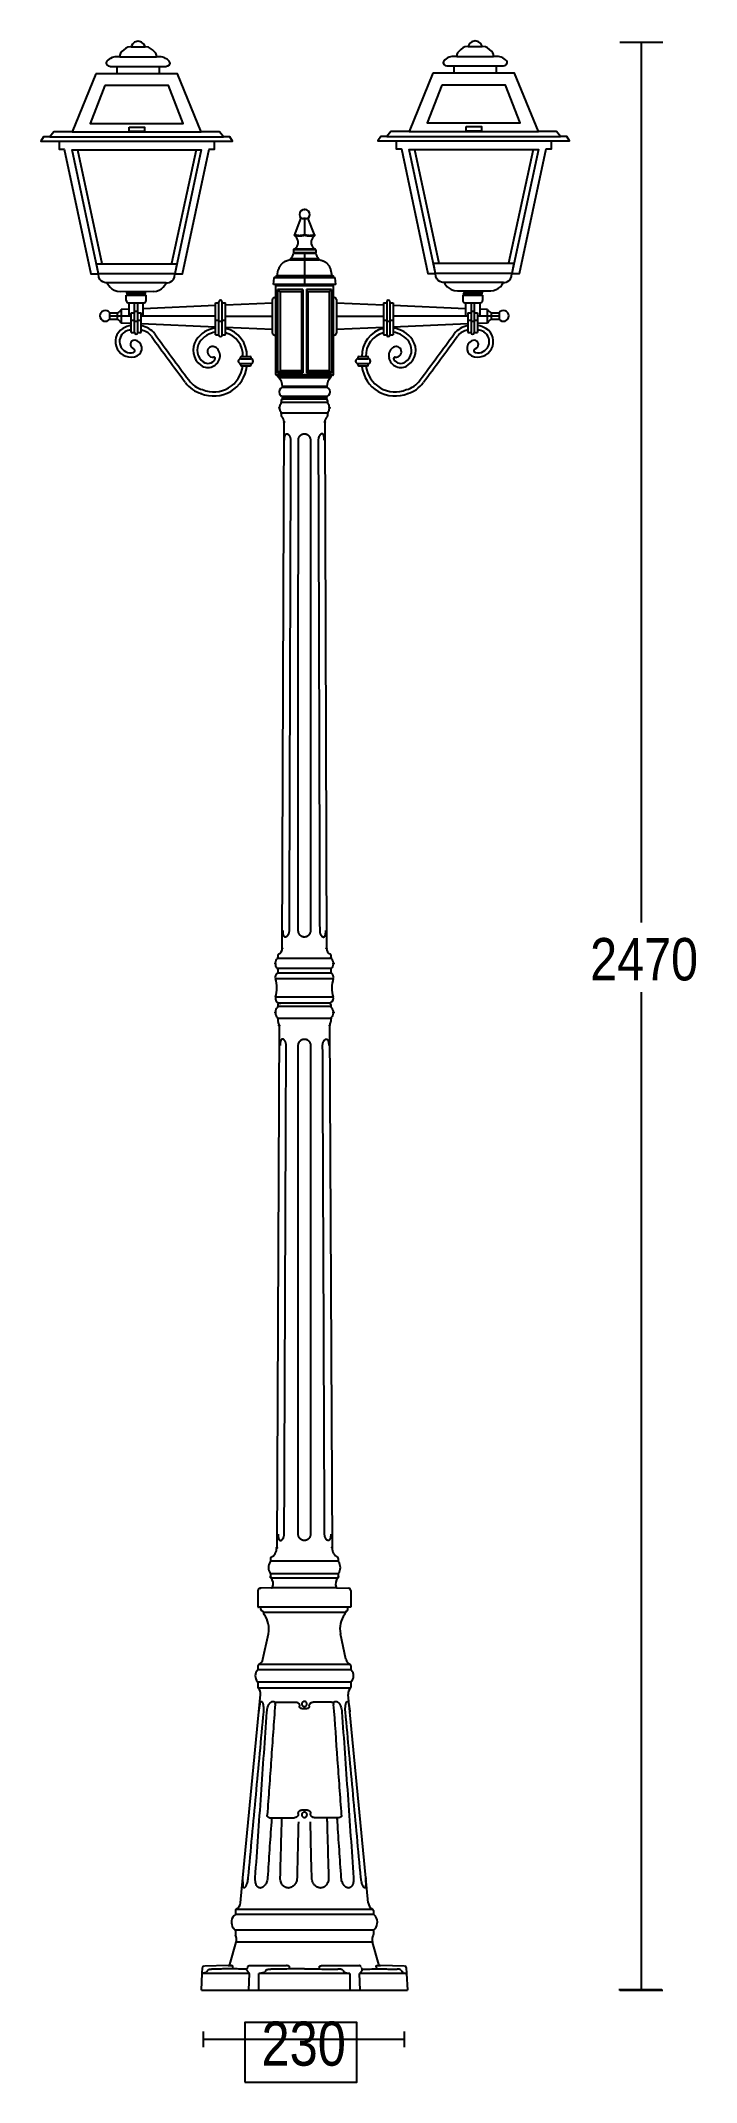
# Model space of a CAD drawing. Extents: x 0 to 113, y 2 to 353.
import ezdxf

# ---------------------------------------------------------------- set-up
doc = ezdxf.new("R2010")
doc.units = 0
doc.layers.add('LIVELLO_1', color=160, linetype='Continuous')
doc.styles.add('STD', font='txt')

# ---------------------------------------------------------------- blocks, each defined once
blk = doc.blocks.new('AI9-BLK1')
at = {"layer": 'LIVELLO_1', "color": 7}
for p, q in [((-42.39, 172.53), (-36.09, 172.53)), ((-40.46, 174.27), (-38.05, 174.27)), ((15.48, 172.61), (21.78, 172.61)), ((17.41, 174.34), (19.82, 174.34)), ((43.43, 175.06), (50.81, 175.06)), ((47.12, 175.06), (47.12, 23.97)), ((-54.41, 158.82), (-24.59, 158.82)), ((-50.58, 159.67), (-28.41, 159.67)), ((3.46, 158.89), (33.28, 158.89)), ((7.29, 159.74), (29.46, 159.74)), ((-49.68, 156.59), (-45.48, 137.08)), ((-29.31, 156.59), (-33.51, 137.08)), ((8.18, 156.66), (12.38, 137.16)), ((28.56, 156.66), (24.36, 137.16)), ((-12.4, 141.91), (-11.24, 144.89)), ((-10.67, 144.89), (-10.67, 142)), ((-8.94, 141.91), (-10.09, 144.89)), ((-12.34, 141.88), (-12.31, 141.94)), ((-13.18, 137.69), (-13.48, 137.59)), ((-13.18, 137.69), (-8.15, 137.69)), ((-13.11, 137.85), (-13.12, 137.76)), ((-8.22, 137.76), (-13.12, 137.76)), ((-13.11, 137.85), (-8.23, 137.85)), ((-8.24, 137.89), (-13.09, 137.89)), ((-12.57, 138.84), (-8.76, 138.84)), ((-12.56, 139.45), (-12.56, 138.89)), ((-8.77, 139.45), (-12.56, 139.45)), ((-8.81, 139.51), (-12.53, 139.51)), ((-10.67, 138.89), (-12.51, 138.89)), ((-10.67, 138.89), (-10.67, 133.47)), ((-8.83, 138.89), (-10.67, 138.89)), ((-8.77, 139.45), (-8.77, 138.89)), ((-8.23, 137.85), (-8.22, 137.76)), ((-7.86, 137.59), (-8.15, 137.69)), ((-16.02, 133.47), (-15.9, 134.63)), ((-10.67, 133.47), (-16.02, 133.47)), ((-15.84, 134.69), (-5.5, 134.69)), ((-5.69, 134.83), (-15.65, 134.83)), ((-15.65, 134.75), (-15.65, 134.83)), ((-15.65, 134.75), (-5.68, 134.75)), ((-15.61, 133.3), (-5.72, 133.3)), ((-15.61, 118.03), (-15.61, 133.3)), ((-15.58, 134.89), (-5.75, 134.89)), ((-5.84, 133.43), (-15.49, 133.43)), ((-15.4, 134.95), (-15.19, 135.97)), ((-5.94, 134.95), (-15.4, 134.95)), ((-5.31, 133.47), (-10.67, 133.47)), ((-5.84, 133.43), (-6.26, 133.47)), ((-5.94, 134.95), (-6.15, 135.97)), ((-5.72, 118.03), (-5.72, 133.3)), ((-5.68, 134.75), (-5.69, 134.83)), ((-5.31, 133.47), (-5.43, 134.63)), ((-41.29, 131.67), (-37.89, 131.67)), ((-41.29, 130.71), (-41.29, 131.67)), ((-37.98, 132.08), (-41.26, 132.08)), ((-37.95, 131.97), (-41.23, 131.97)), ((-40.23, 131.91), (-41.17, 132)), ((-38.06, 132), (-41.17, 132)), ((-38.04, 131.88), (-41.15, 131.88)), ((-40.21, 131.8), (-41.15, 131.88)), ((-40.99, 132), (-38.51, 132)), ((-40.94, 130.35), (-38.24, 130.35)), ((-40.8, 128.08), (-40.8, 130.35)), ((-40.23, 131.91), (-39.78, 131.91)), ((-40.21, 131.8), (-39.75, 131.8)), ((-39.86, 125.21), (-39.86, 130.35)), ((-39.78, 131.91), (-39.62, 131.91)), ((-39.75, 131.8), (-39.59, 131.8)), ((-39.62, 131.91), (-39.46, 131.91)), ((-39.59, 131.8), (-39.43, 131.8)), ((-39.43, 131.8), (-38.98, 131.8)), ((-39.32, 125.21), (-39.32, 130.35)), ((-38.98, 131.8), (-38.04, 131.88)), ((-38.38, 128.08), (-38.38, 130.35)), ((-25.94, 129.85), (-38.38, 129.32)), ((-37.89, 130.71), (-37.89, 131.67)), ((-25.94, 124.84), (-25.94, 130.32)), ((-25.94, 130.32), (-25.37, 130.32)), ((-25.37, 124.8), (-25.37, 130.52)), ((-24.83, 124.8), (-24.83, 130.52)), ((-24.83, 130.32), (-24.26, 130.32)), ((-24.26, 124.84), (-24.26, 130.32)), ((-16.18, 130.26), (-24.26, 129.92)), ((-16.18, 125.14), (-16.18, 130.88)), ((-15.83, 131.23), (-15.69, 131.23)), ((-10.98, 132.62), (-15.3, 132.62)), ((-14.87, 132.23), (-15.3, 132.62)), ((-15.3, 132.62), (-15.3, 118.28)), ((-11.21, 132.23), (-14.87, 132.23)), ((-14.87, 132.23), (-14.87, 118.66)), ((-10.98, 132.62), (-11.21, 132.23)), ((-11.21, 132.23), (-11.21, 118.66)), ((-10.98, 132.62), (-10.98, 118.28)), ((-6.04, 132.62), (-10.36, 132.62)), ((-10.13, 132.23), (-10.36, 132.62)), ((-10.36, 132.62), (-10.36, 118.28)), ((-6.47, 132.23), (-10.13, 132.23)), ((-10.13, 132.23), (-10.13, 118.66)), ((-6.04, 132.62), (-6.47, 132.23)), ((-6.47, 132.23), (-6.47, 118.66)), ((-6.04, 132.62), (-6.04, 118.28)), ((-5.72, 131.23), (-5.57, 131.23)), ((-5.22, 130.88), (-5.22, 125.14)), ((2.85, 129.92), (-5.22, 130.26)), ((2.85, 130.32), (3.42, 130.32)), ((2.85, 130.32), (2.85, 124.84)), ((3.42, 130.52), (3.42, 124.8)), ((3.97, 130.52), (3.97, 124.8)), ((3.97, 130.32), (4.54, 130.32)), ((4.54, 130.32), (4.54, 124.84)), ((16.97, 129.32), (4.54, 129.85)), ((16.48, 131.67), (16.48, 130.71)), ((16.48, 131.67), (19.88, 131.67)), ((19.83, 131.93), (16.55, 131.93)), ((19.89, 132.16), (16.61, 132.16)), ((19.75, 131.84), (16.64, 131.84)), ((17.58, 131.75), (16.64, 131.84)), ((17.63, 131.98), (16.69, 132.07)), ((19.8, 132.07), (16.69, 132.07)), ((16.84, 130.35), (19.53, 130.35)), ((16.92, 132.02), (19.4, 132.02)), ((16.97, 130.35), (16.97, 128.08)), ((17.58, 131.75), (18.03, 131.75)), ((17.63, 131.98), (18.09, 131.98)), ((17.91, 130.35), (17.91, 125.21)), ((18.03, 131.75), (18.19, 131.75)), ((18.09, 131.98), (18.25, 131.98)), ((18.09, 131.98), (18.09, 131.98)), ((18.19, 131.75), (18.35, 131.75)), ((18.25, 131.98), (18.41, 131.98)), ((18.25, 131.98), (18.25, 131.98)), ((18.35, 131.75), (18.81, 131.75)), ((18.45, 130.35), (18.45, 125.21)), ((18.81, 131.75), (19.75, 131.84)), ((19.39, 130.35), (19.39, 128.08)), ((19.88, 131.67), (19.88, 130.71)), ((-44.12, 128.61), (-42.77, 128.61)), ((-44.12, 127.55), (-44.12, 128.61)), ((-44.12, 128.08), (-40.43, 128.08)), ((-44.12, 127.55), (-42.77, 127.55)), ((-42.77, 127.55), (-42.77, 128.61)), ((-40.8, 129.22), (-42.14, 129.16)), ((-42.14, 129.16), (-42.14, 126.86)), ((-40.43, 126.79), (-42.14, 126.86)), ((-40.43, 125.25), (-40.43, 128.6)), ((-40.43, 128.6), (-39.86, 128.6)), ((-40.43, 127.36), (-39.86, 127.36)), ((-39.86, 128.88), (-39.32, 128.88)), ((-39.86, 127.17), (-39.32, 127.17)), ((-39.32, 128.6), (-38.75, 128.6)), ((-39.32, 127.36), (-38.75, 127.36)), ((-38.75, 125.25), (-38.75, 128.6)), ((-38.75, 128.08), (-25.94, 128.08)), ((-25.94, 126.17), (-38.75, 126.72)), ((-25.94, 127.35), (-25.37, 127.35)), ((-25.37, 127.19), (-24.83, 127.19)), ((-24.83, 127.35), (-24.26, 127.35)), ((-24.26, 128.01), (-16.18, 128.01)), ((-5.22, 128.01), (2.85, 128.01)), ((2.85, 127.35), (3.42, 127.35)), ((3.42, 127.19), (3.97, 127.19)), ((3.97, 127.35), (4.54, 127.35)), ((4.54, 128.08), (17.34, 128.08)), ((17.34, 126.72), (4.54, 126.17)), ((17.34, 128.6), (17.91, 128.6)), ((17.34, 128.6), (17.34, 125.25)), ((17.34, 127.36), (17.91, 127.36)), ((17.91, 128.88), (18.45, 128.88)), ((17.91, 127.17), (18.45, 127.17)), ((18.45, 128.6), (19.03, 128.6)), ((18.45, 127.36), (19.03, 127.36)), ((19.03, 128.6), (19.03, 125.25)), ((19.03, 128.08), (22.71, 128.08)), ((20.73, 126.86), (19.03, 126.79)), ((20.73, 129.16), (19.39, 129.22)), ((20.73, 126.86), (20.73, 129.16)), ((21.36, 128.61), (21.36, 127.55)), ((21.36, 128.61), (22.71, 128.61)), ((21.36, 127.55), (22.71, 127.55)), ((22.71, 128.61), (22.71, 127.55)), ((-40.43, 125.25), (-39.86, 125.25)), ((-39.32, 125.25), (-38.75, 125.25)), ((-25.94, 124.84), (-25.37, 124.84)), ((-24.83, 124.84), (-24.26, 124.84)), ((-16.18, 125.75), (-24.26, 126.1)), ((-15.83, 124.79), (-15.69, 124.79)), ((-5.72, 124.79), (-5.57, 124.79)), ((2.85, 126.1), (-5.22, 125.75)), ((2.85, 124.84), (3.42, 124.84)), ((3.97, 124.84), (4.54, 124.84)), ((17.34, 125.25), (17.91, 125.25)), ((18.45, 125.25), (19.03, 125.25)), ((-21.68, 120.69), (-21.68, 120.94)), ((-21.68, 120.69), (-19.87, 120.69)), ((-21.68, 119.93), (-19.87, 119.93)), ((-21.68, 119.67), (-21.68, 119.93)), ((-21.5, 121.12), (-20.05, 121.12)), ((-21.5, 119.5), (-20.05, 119.5)), ((-19.87, 120.69), (-19.87, 120.94)), ((-19.87, 119.67), (-19.87, 119.93)), ((-1.53, 120.94), (-1.53, 120.69)), ((-1.53, 120.69), (0.27, 120.69)), ((-1.53, 119.93), (-1.53, 119.67)), ((-1.53, 119.93), (0.27, 119.93)), ((-1.36, 121.12), (0.09, 121.12)), ((-1.36, 119.5), (0.09, 119.5)), ((0.27, 120.94), (0.27, 120.69)), ((0.27, 119.93), (0.27, 119.67)), ((-15.61, 118.03), (-5.72, 118.03)), ((-5.84, 117.89), (-15.49, 117.89)), ((-15.49, 117.89), (-15.34, 117.89)), ((-14.87, 118.66), (-15.3, 118.28)), ((-10.98, 118.28), (-15.3, 118.28)), ((-15.21, 117.75), (-6.13, 117.75)), ((-15.21, 117.6), (-15.21, 117.75)), ((-6.13, 117.6), (-15.21, 117.6)), ((-15.16, 117.51), (-6.17, 117.51)), ((-11.21, 118.66), (-14.87, 118.66)), ((-14.54, 115.82), (-6.79, 115.82)), ((-6.87, 115.95), (-14.46, 115.95)), ((-10.98, 118.28), (-11.21, 118.66)), ((-10.13, 118.66), (-10.36, 118.28)), ((-6.04, 118.28), (-10.36, 118.28)), ((-6.47, 118.66), (-10.13, 118.66)), ((-6.04, 118.28), (-6.47, 118.66)), ((-6.13, 117.6), (-6.13, 117.75)), ((-5.84, 117.89), (-5.99, 117.89)), ((-14.67, 113.58), (-14.67, 113.19)), ((-6.74, 113.19), (-14.67, 113.19)), ((-6.79, 114.26), (-14.54, 114.26)), ((-14.09, 113.82), (-14.47, 113.78)), ((-14.46, 114.13), (-6.87, 114.13)), ((-14.46, 114), (-14.46, 114.13)), ((-6.87, 114), (-14.46, 114)), ((-14.34, 113.86), (-7, 113.86)), ((-14.34, 113.86), (-13.78, 113.82)), ((-7.32, 113.82), (-14.09, 113.82)), ((-7.32, 113.82), (-6.94, 113.78)), ((-6.87, 114), (-6.87, 114.13)), ((-6.74, 113.58), (-6.74, 113.19)), ((-6.74, 111.4), (-14.67, 111.4)), ((-14.67, 111.4), (-14.67, 110.91)), ((-14.5, 19.52), (-14.2, 109.91)), ((-7.21, 109.91), (-6.91, 19.52)), ((-6.74, 111.4), (-6.74, 110.91)), ((-6.1, 17.76), (-15.31, 17.76)), ((-15.24, 18.35), (-15.24, 17.91)), ((-6.16, 18.35), (-6.16, 17.91)), ((-15.67, 14.32), (-5.74, 14.32)), ((-6.07, 15.26), (-15.34, 15.26)), ((-6.1, 16.04), (-15.31, 16.04)), ((-15.24, 15.89), (-15.24, 15.43)), ((-6.16, 15.89), (-6.16, 15.43)), ((-15.65, 11.16), (-5.76, 11.16)), ((47.12, 12), (47.12, -159.35)), ((-15.24, 9.88), (-15.24, 9.5)), ((-6.16, 9.5), (-15.24, 9.5)), ((-15.24, 7.48), (-15.24, 6.97)), ((-6.16, 7.48), (-15.24, 7.48)), ((-15.04, 10.08), (-14.77, 10.1)), ((-6.48, 10.1), (-14.93, 10.1)), ((-6.64, 10.1), (-14.77, 10.1)), ((-6.37, 10.08), (-6.64, 10.1)), ((-6.16, 9.88), (-6.16, 9.5)), ((-6.16, 7.48), (-6.16, 6.97)), ((-15.04, 6.27), (-15.45, -83.39)), ((-6.37, 6.27), (-5.96, -83.39)), ((-16.53, -85.23), (-16.53, -85.71)), ((-4.88, -85.71), (-16.53, -85.71)), ((-4.88, -85.23), (-4.88, -85.71)), ((-18.67, -90.75), (-18.67, -93.6)), ((-16.35, -90.28), (-18.26, -90.34)), ((-16.53, -87.88), (-16.53, -88.4)), ((-4.88, -87.88), (-16.53, -87.88)), ((-16.47, -88.55), (-4.93, -88.55)), ((-15.47, -90.28), (-16.35, -90.28)), ((-5.94, -90.28), (-15.47, -90.28)), ((-5.06, -90.28), (-5.94, -90.28)), ((-5.06, -90.28), (-3.15, -90.34)), ((-4.88, -87.88), (-4.88, -88.4)), ((-2.74, -90.75), (-2.74, -93.6)), ((-18.67, -93.6), (-18.61, -93.6)), ((-10.7, -93.6), (-18.61, -93.6)), ((-18.19, -94), (-18.19, -93.6)), ((-3.22, -93.6), (-18.19, -93.6)), ((-3.66, -94.51), (-17.75, -94.51)), ((-2.87, -93.6), (-10.7, -93.6)), ((-3.22, -94), (-3.22, -93.6)), ((-2.74, -93.6), (-2.87, -93.6)), ((-17.82, -102.49), (-16.89, -98.14)), ((-3.59, -102.49), (-4.51, -98.14)), ((-18.7, -103.67), (-18.7, -104.34)), ((-2.71, -104.34), (-18.7, -104.34)), ((-2.86, -103.43), (-18.55, -103.43)), ((-2.71, -103.67), (-2.71, -104.34)), ((-18.7, -106.43), (-18.7, -107.3)), ((-18.7, -106.43), (-2.71, -106.43)), ((-2.79, -107.5), (-18.62, -107.5)), ((-18.5, -111.56), (-18.22, -108.59)), ((-2.9, -111.56), (-3.19, -108.59)), ((-2.71, -106.43), (-2.71, -107.3)), ((-21.25, -140.03), (-18.5, -111.56)), ((-11.14, -111.01), (-10.51, -111.01)), ((-10.51, -111.01), (-10.27, -111.01)), ((-8.27, -109.88), (-9.19, -109.88)), ((-6.07, -109.88), (-7, -109.88)), ((-0.16, -140.03), (-2.9, -111.56)), ((-10.2, -128.43), (-11.22, -128.43)), ((-4.71, -129.73), (-5.07, -129.73)), ((-21.66, -144.36), (-21.25, -140.03)), ((0.25, -144.36), (-0.16, -140.03)), ((-22.56, -145.69), (-22.56, -146.32)), ((1.15, -146.32), (-22.56, -146.32)), ((-22.41, -145.44), (1.01, -145.44)), ((1.15, -145.69), (1.15, -146.32)), ((1.15, -149.03), (-22.56, -149.03)), ((-22.56, -149.03), (-22.56, -149.77)), ((1.15, -149.03), (1.15, -149.77)), ((-23.51, -154.93), (-22.41, -151.1)), ((1, -151.1), (-22.41, -151.1)), ((2.1, -154.93), (1, -151.1)), ((-28.39, -159.33), (-28.24, -156.5)), ((-28.24, -156.5), (-28.18, -155.46)), ((-20.16, -156.5), (-28.24, -156.5)), ((-23.77, -155.13), (-27.87, -155.2)), ((-23.77, -155.13), (-23.23, -155.13)), ((-20.16, -156.5), (-20.29, -159.33)), ((-20.17, -155.13), (-13.77, -155.13)), ((-10.7, -156.5), (-18.53, -156.5)), ((-18.53, -159.33), (-18.53, -156.5)), ((-13.3, -155.39), (-13.3, -155.7)), ((-2.88, -156.5), (-10.7, -156.5)), ((-8.11, -155.7), (-8.11, -155.39)), ((-7.64, -155.13), (-1.24, -155.13)), ((-2.88, -156.5), (-2.88, -159.33)), ((-1.12, -159.33), (-1.24, -156.5)), ((6.83, -156.5), (-1.24, -156.5)), ((1.83, -155.13), (2.36, -155.13)), ((6.46, -155.2), (2.36, -155.13)), ((6.77, -155.46), (6.83, -156.5)), ((6.83, -156.5), (6.98, -159.33)), ((-28.39, -159.33), (-10.7, -159.33)), ((-10.7, -159.33), (6.98, -159.33)), ((43.27, -159.25), (50.65, -159.25)), ((43.43, -159.33), (50.81, -159.33)), ((-28.09, -166.45), (-28.09, -169.12)), ((6.42, -167.79), (-28.09, -167.79)), ((6.42, -166.45), (6.42, -169.12))]:
    blk.add_line(p, q, dxfattribs=at)
for points in [[(-46.51, 169.65), (-50.58, 159.67), (-53.73, 159.67), (-54.41, 158.82), (-55.47, 158.82), (-55.95, 158.08), (-23.03, 158.08), (-23.52, 158.82), (-24.59, 158.82), (-25.26, 159.67), (-28.41, 159.67), (-32.47, 169.65)], [(-42.87, 170.91), (-35.64, 170.91), (-35.64, 169.66), (-42.87, 169.66)], [(11.35, 169.73), (7.29, 159.74), (4.14, 159.74), (3.46, 158.89), (2.4, 158.89), (1.91, 158.16), (34.83, 158.16), (34.35, 158.89), (33.28, 158.89), (32.6, 159.74), (29.46, 159.74), (25.39, 169.73)], [(14.99, 170.99), (22.22, 170.99), (22.22, 169.74), (14.99, 169.74)], [(-44.97, 167.65), (-47.48, 161.13), (-31.51, 161.13), (-34.02, 167.65)], [(12.9, 167.72), (10.39, 161.21), (26.36, 161.21), (23.84, 167.72)], [(-40.79, 160.5), (-38.14, 160.5), (-38.14, 159.72), (-40.79, 159.72)], [(17.08, 160.58), (19.72, 160.58), (19.72, 159.8), (17.08, 159.8)], [(-32.6, 137.03), (-32.94, 135.3), (-46.04, 135.3), (-46.39, 137.03)], [(25.27, 137.11), (24.92, 135.37), (11.82, 135.37), (11.47, 137.11)], [(-20.93, -175.13), (-1.68, -175.13), (-1.68, -164.88), (-20.93, -164.88)]]:
    blk.add_lwpolyline(points, close=True, dxfattribs=at)
for points in [[(-52.83, 157.98), (-52.83, 156.7), (-51.92, 156.7), (-47.37, 135.3), (-46.04, 135.3), (-50.59, 156.59), (-28.4, 156.59), (-32.94, 135.3), (-31.62, 135.3), (-27.07, 156.7), (-26.16, 156.7), (-26.16, 157.98)], [(5.04, 158.06), (5.04, 156.78), (5.95, 156.78), (10.49, 135.37), (11.82, 135.37), (7.27, 156.66), (29.47, 156.66), (24.92, 135.37), (26.25, 135.37), (30.8, 156.78), (31.71, 156.78), (31.71, 158.06)], [(-11.24, 144.89), (-11.21, 144.87), (-11.18, 144.86), (-11.14, 144.84), (-11.1, 144.84), (-11.07, 144.83), (-11.03, 144.82), (-10.98, 144.82), (-10.95, 144.82), (-10.91, 144.82), (-10.87, 144.83), (-10.83, 144.84), (-10.79, 144.84), (-10.74, 144.86), (-10.71, 144.87), (-10.67, 144.89)], [(-10.67, 144.89), (-10.63, 144.87), (-10.6, 144.86), (-10.57, 144.85), (-10.54, 144.84), (-10.5, 144.84), (-10.47, 144.83), (-10.43, 144.82), (-10.4, 144.82), (-10.37, 144.82), (-10.33, 144.82), (-10.3, 144.82), (-10.27, 144.83), (-10.24, 144.84), (-10.21, 144.84), (-10.18, 144.85), (-10.15, 144.86), (-10.12, 144.87), (-10.09, 144.89)], [(-12.35, 142.03), (-12.23, 142), (-12.12, 141.98), (-12, 141.96), (-11.9, 141.94), (-11.79, 141.92), (-11.69, 141.92), (-11.58, 141.91), (-11.48, 141.91), (-11.38, 141.92), (-11.27, 141.92), (-11.16, 141.94), (-11.04, 141.96), (-10.92, 141.98), (-10.79, 142), (-10.67, 142.03)], [(-12.35, 142.03), (-12.35, 142.03), (-12.35, 142.02), (-12.35, 142.01), (-12.35, 142.01), (-12.35, 142), (-12.35, 142), (-12.35, 141.99), (-12.35, 141.98), (-12.34, 141.97), (-12.34, 141.97), (-12.33, 141.96), (-12.33, 141.95), (-12.32, 141.95), (-12.32, 141.95), (-12.31, 141.94)], [(-12.31, 141.94), (-12.24, 141.93), (-12.17, 141.91), (-12.09, 141.89), (-12.02, 141.88), (-11.94, 141.86), (-11.87, 141.85), (-11.79, 141.84), (-11.72, 141.83), (-11.64, 141.83), (-11.56, 141.83), (-11.48, 141.83), (-11.4, 141.83), (-11.32, 141.83), (-11.24, 141.84), (-11.16, 141.85), (-11.08, 141.86), (-11, 141.88), (-10.91, 141.89), (-10.83, 141.91), (-10.75, 141.93), (-10.67, 141.94)], [(-10.67, 142.03), (-10.54, 142), (-10.41, 141.98), (-10.29, 141.96), (-10.18, 141.94), (-10.07, 141.92), (-9.96, 141.92), (-9.85, 141.91), (-9.75, 141.91), (-9.65, 141.92), (-9.55, 141.92), (-9.44, 141.94), (-9.33, 141.96), (-9.22, 141.98), (-9.1, 142), (-8.99, 142.03)], [(-10.67, 141.94), (-10.58, 141.93), (-10.5, 141.91), (-10.42, 141.89), (-10.34, 141.88), (-10.26, 141.86), (-10.17, 141.85), (-10.09, 141.84), (-10.01, 141.83), (-9.93, 141.83), (-9.86, 141.83), (-9.78, 141.83), (-9.7, 141.83), (-9.62, 141.83), (-9.54, 141.84), (-9.47, 141.85), (-9.39, 141.86), (-9.32, 141.88), (-9.24, 141.89), (-9.17, 141.91), (-9.1, 141.93), (-9.02, 141.94)], [(-8.99, 142.03), (-8.99, 142.03), (-8.98, 142.02), (-8.98, 142.01), (-8.98, 142.01), (-8.98, 142), (-8.99, 142), (-8.99, 141.99), (-8.99, 141.98), (-8.99, 141.97), (-8.99, 141.97), (-9, 141.96), (-9, 141.95), (-9.01, 141.95), (-9.02, 141.95), (-9.02, 141.94)], [(-9.02, 141.93), (-8.99, 141.88), (-8.99, 141.87), (-8.97, 141.85)], [(-15.49, 133.43), (-15.07, 133.47), (-6.26, 133.47)], [(-39.46, 131.91), (-39, 131.91), (-38.06, 132)], [(18.41, 131.98), (18.86, 131.98), (19.8, 132.07)], [(-7, 113.86), (-7.55, 113.82), (-13.78, 113.82)], [(-15.31, -109.87), (-15.26, -109.87), (-15.2, -109.87)], [(-13.13, -109.88), (-12.68, -109.88), (-12.22, -109.88)], [(-7, -109.88), (-7.99, -109.88), (-8.27, -109.88)], [(-16.52, -129.74), (-16.43, -129.74), (-16.34, -129.74)], [(-14.78, -129.73), (-14.73, -129.73), (-14.68, -129.73), (-14.63, -129.73), (-14.57, -129.73)], [(-5.07, -129.73), (-6.84, -129.73), (-8.98, -129.73)], [(-20.65, -155.72), (-20.68, -155.72), (-20.71, -155.72)], [(-0.76, -155.72), (-0.73, -155.72), (-0.7, -155.72)]]:
    blk.add_lwpolyline(points, dxfattribs=at)
for centre, radius in [((-10.67, 146.34), 0.0609), ((-14.67, 111.4), 0.0634), ((-15.7, 8.49), 0.0635), ((-15.24, 7.48), 0.0609)]:
    blk.add_circle(centre, radius, dxfattribs=at)
for centre, major_axis, ratio in [((-15.01, 112.29), (0.0622, 0), 0.958549), ((-14.46, 113.78), (-0.0012, -0.063), 0.980695), ((-6.92, 113.82), (0.0618, 0), 0.967947), ((-6.4, 112.29), (0.0635, 0), 0.941692), ((-14.19, 109.87), (0.063, 0), 0.974355), ((-7.21, 109.87), (0.0634, 0), 0.967941), ((-6.74, 111.4), (0.0013, -0.063), 0.979303), ((-15.24, 17.91), (-0.0004, -0.063), 0.965824), ((-14.5, 19.52), (0.0618, 0), 0.968148), ((-6.91, 19.52), (0.0614, 0), 0.974888), ((-6.16, 17.91), (-0.0007, -0.063), 0.98628), ((-15.7, 16.9), (0.0635, 0), 0.940142), ((-5.71, 16.9), (0.0638, 0), 0.936025), ((-15.04, 10.08), (0.0638, 0), 0.960978), ((-14.93, 10.1), (0.0618, 0), 0.940054), ((-6.16, 7.48), (0.0622, 0), 0.986212), ((-5.71, 8.49), (0.0638, 0), 0.962955), ((-15.04, 6.27), (0.0638, 0), 0.960978), ((-6.37, 6.27), (0.0639, 0), 0.961747), ((-15.45, -83.39), (-0.0004, -0.0648), 0.953436), ((-5.96, -83.35), (-0.0008, -0.0661), 0.964778), ((-18.26, -90.34), (-0.0033, -0.0661), 0.95196), ((-16.53, -88.4), (-0.0009, -0.0644), 0.965154), ((-4.88, -88.4), (-0.0012, -0.0644), 0.983785)]:
    blk.add_ellipse(centre, major_axis=major_axis, ratio=ratio, dxfattribs=at)
for points, knots in [([(-39.25, 170.91), (-39.25, 170.91), (-44, 170.91), (-44, 170.91), (-44, 170.91), (-44.76, 170.98), (-44.76, 171.43), (-44.76, 171.87), (-43.84, 172.53), (-43.23, 172.53), (-43.23, 172.53), (-42.39, 172.53), (-42.39, 172.53), (-42.39, 172.53), (-42.51, 173.08), (-42.03, 173.47), (-41.54, 173.85), (-41.34, 174.27), (-40.46, 174.27), (-40.46, 174.27), (-40.21, 175.23), (-39.25, 175.23), (-38.3, 175.23), (-38.05, 174.27), (-38.05, 174.27), (-37.16, 174.27), (-36.96, 173.85), (-36.48, 173.47), (-36, 173.08), (-36.12, 172.53), (-36.12, 172.53), (-36.12, 172.53), (-35.27, 172.53), (-35.27, 172.53), (-34.67, 172.53), (-33.74, 171.87), (-33.74, 171.43), (-33.74, 170.98), (-34.51, 170.91), (-34.51, 170.91), (-34.51, 170.91), (-39.25, 170.91), (-39.25, 170.91)], [0, 0, 0, 0, 1, 1, 1, 2, 2, 2, 3, 3, 3, 4, 4, 4, 5, 5, 5, 6, 6, 6, 7, 7, 7, 8, 8, 8, 9, 9, 9, 10, 10, 10, 11, 11, 11, 12, 12, 12, 13, 13, 13, 14, 14, 14, 14]), ([(18.61, 170.99), (18.61, 170.99), (13.87, 170.99), (13.87, 170.99), (13.87, 170.99), (13.11, 171.05), (13.11, 171.5), (13.11, 171.95), (14.03, 172.61), (14.63, 172.61), (14.63, 172.61), (15.48, 172.61), (15.48, 172.61), (15.48, 172.61), (15.36, 173.16), (15.84, 173.54), (16.32, 173.93), (16.52, 174.34), (17.41, 174.34), (17.41, 174.34), (17.66, 175.3), (18.61, 175.3), (19.57, 175.3), (19.82, 174.34), (19.82, 174.34), (20.7, 174.34), (20.91, 173.93), (21.39, 173.54), (21.87, 173.16), (21.75, 172.61), (21.75, 172.61), (21.75, 172.61), (22.59, 172.61), (22.59, 172.61), (23.2, 172.61), (24.12, 171.95), (24.12, 171.5), (24.12, 171.05), (23.36, 170.99), (23.36, 170.99), (23.36, 170.99), (18.61, 170.99), (18.61, 170.99)], [0, 0, 0, 0, 1, 1, 1, 2, 2, 2, 3, 3, 3, 4, 4, 4, 5, 5, 5, 6, 6, 6, 7, 7, 7, 8, 8, 8, 9, 9, 9, 10, 10, 10, 11, 11, 11, 12, 12, 12, 13, 13, 13, 14, 14, 14, 14]), ([(-10.07, 144.82), (-9.71, 145.15), (-9.69, 145.71), (-10.02, 146.07), (-10.36, 146.42), (-10.91, 146.44), (-11.27, 146.11), (-11.62, 145.78), (-11.64, 145.22), (-11.31, 144.87), (-11.3, 144.85), (-11.28, 144.84), (-11.27, 144.82)], [0, 0, 0, 0, 1, 1, 1, 2, 2, 2, 3, 3, 3, 4, 4, 4, 4]), ([(-12.53, 139.51), (-11.86, 139.85), (-11.6, 140.67), (-11.94, 141.34), (-12.04, 141.53), (-12.19, 141.7), (-12.37, 141.83)], [0, 0, 0, 0, 1, 1, 1, 2, 2, 2, 2]), ([(-8.96, 141.83), (-9.58, 141.4), (-9.73, 140.55), (-9.3, 139.94), (-9.17, 139.76), (-9, 139.61), (-8.81, 139.51)], [0, 0, 0, 0, 1, 1, 1, 2, 2, 2, 2]), ([(-13.48, 137.59), (-13.53, 137.58), (-13.58, 137.56), (-13.63, 137.55), (-13.68, 137.53), (-13.74, 137.51), (-13.79, 137.49), (-13.84, 137.48), (-13.9, 137.46), (-13.95, 137.43), (-14, 137.41), (-14.06, 137.38), (-14.11, 137.36), (-14.16, 137.33), (-14.21, 137.3), (-14.25, 137.27), (-14.3, 137.24), (-14.35, 137.21), (-14.39, 137.18), (-14.44, 137.15), (-14.48, 137.12), (-14.52, 137.08), (-14.56, 137.05), (-14.6, 137.01), (-14.63, 136.97), (-14.67, 136.94), (-14.7, 136.9), (-14.74, 136.87), (-14.77, 136.83), (-14.8, 136.8), (-14.83, 136.76), (-14.86, 136.71), (-14.9, 136.65), (-14.93, 136.6), (-14.97, 136.55), (-15, 136.49), (-15.03, 136.44), (-15.06, 136.37), (-15.1, 136.29), (-15.12, 136.22), (-15.15, 136.14), (-15.17, 136.06), (-15.19, 135.97)], [0, 0, 0, 0, 1, 1, 1, 2, 2, 2, 3, 3, 3, 4, 4, 4, 5, 5, 5, 6, 6, 6, 7, 7, 7, 8, 8, 8, 9, 9, 9, 10, 10, 10, 11, 11, 11, 12, 12, 12, 13, 13, 13, 14, 14, 14, 14]), ([(-6.15, 135.97), (-6.17, 136.06), (-6.19, 136.14), (-6.22, 136.22), (-6.24, 136.29), (-6.27, 136.37), (-6.31, 136.44), (-6.33, 136.49), (-6.37, 136.55), (-6.4, 136.6), (-6.44, 136.65), (-6.47, 136.71), (-6.51, 136.76), (-6.54, 136.8), (-6.57, 136.83), (-6.6, 136.87), (-6.63, 136.9), (-6.67, 136.94), (-6.7, 136.97), (-6.74, 137.01), (-6.78, 137.05), (-6.81, 137.08), (-6.86, 137.12), (-6.9, 137.15), (-6.94, 137.18), (-6.99, 137.21), (-7.03, 137.24), (-7.08, 137.27), (-7.13, 137.3), (-7.18, 137.33), (-7.23, 137.36), (-7.28, 137.38), (-7.33, 137.41), (-7.38, 137.43), (-7.44, 137.46), (-7.49, 137.48), (-7.55, 137.49), (-7.6, 137.51), (-7.65, 137.53), (-7.71, 137.55), (-7.76, 137.56), (-7.81, 137.58), (-7.86, 137.59)], [0, 0, 0, 0, 1, 1, 1, 2, 2, 2, 3, 3, 3, 4, 4, 4, 5, 5, 5, 6, 6, 6, 7, 7, 7, 8, 8, 8, 9, 9, 9, 10, 10, 10, 11, 11, 11, 12, 12, 12, 13, 13, 13, 14, 14, 14, 14]), ([(-36.69, 132.29), (-35.04, 132.29), (-34.41, 133.76), (-34.41, 133.76), (-34.41, 133.76), (-44.58, 133.76), (-44.58, 133.76), (-44.58, 133.76), (-43.95, 132.29), (-42.3, 132.29), (-42.3, 132.29), (-36.59, 132.3), (-36.59, 132.3)], [0, 0, 0, 0, 1, 1, 1, 2, 2, 2, 3, 3, 3, 4, 4, 4, 4]), ([(21.18, 132.37), (22.83, 132.37), (23.45, 133.83), (23.45, 133.83), (23.45, 133.83), (13.29, 133.83), (13.29, 133.83), (13.29, 133.83), (13.92, 132.37), (15.56, 132.37), (15.56, 132.37), (21.28, 132.38), (21.28, 132.38)], [0, 0, 0, 0, 1, 1, 1, 2, 2, 2, 3, 3, 3, 4, 4, 4, 4]), ([(-39.78, 131.91), (-39.78, 131.91), (-39.78, 131.91), (-39.78, 131.91), (-39.78, 131.91), (-39.78, 131.91), (-39.78, 131.91), (-39.78, 131.91), (-39.78, 131.91), (-39.78, 131.91)], [0, 0, 0, 0, 1, 1, 1, 2, 2, 2, 3, 3, 3, 3]), ([(-39.75, 131.8), (-39.75, 131.8), (-39.75, 131.79), (-39.75, 131.79), (-39.75, 131.79), (-39.75, 131.8), (-39.75, 131.8), (-39.75, 131.8), (-39.75, 131.8), (-39.75, 131.8)], [0, 0, 0, 0, 1, 1, 1, 2, 2, 2, 3, 3, 3, 3]), ([(-39.62, 131.91), (-39.62, 131.91), (-39.62, 131.91), (-39.62, 131.91), (-39.62, 131.91), (-39.62, 131.91), (-39.62, 131.91), (-39.62, 131.91), (-39.62, 131.91), (-39.62, 131.91)], [0, 0, 0, 0, 1, 1, 1, 2, 2, 2, 3, 3, 3, 3]), ([(-39.59, 131.8), (-39.59, 131.8), (-39.59, 131.79), (-39.59, 131.79), (-39.59, 131.79), (-39.59, 131.8), (-39.59, 131.8), (-39.59, 131.8), (-39.59, 131.8), (-39.59, 131.8)], [0, 0, 0, 0, 1, 1, 1, 2, 2, 2, 3, 3, 3, 3]), ([(-24.83, 130.52), (-24.83, 130.67), (-24.95, 130.79), (-25.1, 130.79), (-25.25, 130.79), (-25.37, 130.67), (-25.37, 130.52)], [0, 0, 0, 0, 1, 1, 1, 2, 2, 2, 2]), ([(-15.83, 131.23), (-15.93, 131.23), (-16.02, 131.19), (-16.08, 131.12), (-16.14, 131.06), (-16.18, 130.97), (-16.18, 130.88)], [0, 0, 0, 0, 1, 1, 1, 2, 2, 2, 2]), ([(3.97, 130.52), (3.97, 130.67), (3.84, 130.79), (3.69, 130.79), (3.54, 130.79), (3.42, 130.67), (3.42, 130.52)], [0, 0, 0, 0, 1, 1, 1, 2, 2, 2, 2]), ([(18.03, 131.75), (18.03, 131.75), (18.03, 131.75), (18.03, 131.75), (18.03, 131.75), (18.03, 131.76), (18.03, 131.76), (18.03, 131.76), (18.03, 131.76), (18.03, 131.75)], [0, 0, 0, 0, 1, 1, 1, 2, 2, 2, 3, 3, 3, 3]), ([(18.19, 131.75), (18.19, 131.75), (18.19, 131.75), (18.19, 131.75), (18.19, 131.75), (18.19, 131.76), (18.19, 131.76), (18.19, 131.76), (18.19, 131.76), (18.19, 131.75)], [0, 0, 0, 0, 1, 1, 1, 2, 2, 2, 3, 3, 3, 3]), ([(-44.12, 128.61), (-44.35, 128.95), (-44.77, 129.09), (-45.16, 128.97), (-45.54, 128.84), (-45.8, 128.49), (-45.8, 128.08), (-45.8, 127.67), (-45.54, 127.31), (-45.16, 127.2), (-44.77, 127.07), (-44.35, 127.21), (-44.12, 127.55)], [0, 0, 0, 0, 1, 1, 1, 2, 2, 2, 3, 3, 3, 4, 4, 4, 4]), ([(22.71, 127.55), (22.94, 127.21), (23.36, 127.07), (23.75, 127.2), (24.14, 127.31), (24.4, 127.67), (24.4, 128.08), (24.4, 128.49), (24.14, 128.84), (23.75, 128.97), (23.36, 129.09), (22.94, 128.95), (22.71, 128.61)], [0, 0, 0, 0, 1, 1, 1, 2, 2, 2, 3, 3, 3, 4, 4, 4, 4]), ([(-41.88, 125.94), (-43.07, 125.2), (-43.49, 123.67), (-42.84, 122.43), (-42.18, 121.19), (-40.69, 120.67), (-39.41, 121.23)], [0, 0, 0, 0, 1, 1, 1, 2, 2, 2, 2]), ([(-41.51, 125.34), (-42.33, 124.84), (-42.66, 123.83), (-42.3, 122.94), (-41.94, 122.06), (-40.99, 121.56), (-40.06, 121.78)], [0, 0, 0, 0, 1, 1, 1, 2, 2, 2, 2]), ([(-39.84, 123.92), (-40.21, 123.91), (-40.52, 123.64), (-40.57, 123.27), (-40.62, 122.91), (-40.4, 122.56), (-40.04, 122.45)], [0, 0, 0, 0, 1, 1, 1, 2, 2, 2, 2]), ([(-39.86, 125.21), (-39.86, 125.06), (-39.74, 124.94), (-39.59, 124.94), (-39.44, 124.94), (-39.32, 125.06), (-39.32, 125.21)], [0, 0, 0, 0, 1, 1, 1, 2, 2, 2, 2]), ([(-39.41, 121.23), (-38.84, 121.51), (-38.53, 122.12), (-38.63, 122.74), (-38.73, 123.36), (-39.22, 123.84), (-39.84, 123.92)], [0, 0, 0, 0, 1, 1, 1, 2, 2, 2, 2]), ([(-25.82, 122.59), (-26.04, 122.77), (-26.32, 122.85), (-26.59, 122.81), (-26.87, 122.76), (-27.11, 122.61), (-27.27, 122.37)], [0, 0, 0, 0, 1, 1, 1, 2, 2, 2, 2]), ([(-25.37, 124.8), (-25.37, 124.66), (-25.25, 124.53), (-25.1, 124.53), (-24.95, 124.53), (-24.83, 124.66), (-24.83, 124.8)], [0, 0, 0, 0, 1, 1, 1, 2, 2, 2, 2]), ([(3.42, 124.8), (3.42, 124.66), (3.54, 124.53), (3.69, 124.53), (3.84, 124.53), (3.97, 124.66), (3.97, 124.8)], [0, 0, 0, 0, 1, 1, 1, 2, 2, 2, 2]), ([(5.86, 122.37), (5.7, 122.61), (5.46, 122.76), (5.18, 122.81), (4.91, 122.85), (4.63, 122.77), (4.41, 122.59)], [0, 0, 0, 0, 1, 1, 1, 2, 2, 2, 2]), ([(18.44, 123.92), (17.81, 123.84), (17.32, 123.36), (17.22, 122.74), (17.12, 122.12), (17.44, 121.51), (18, 121.23)], [0, 0, 0, 0, 1, 1, 1, 2, 2, 2, 2]), ([(17.91, 125.21), (17.91, 125.06), (18.03, 124.94), (18.18, 124.94), (18.33, 124.94), (18.45, 125.06), (18.45, 125.21)], [0, 0, 0, 0, 1, 1, 1, 2, 2, 2, 2]), ([(18, 121.23), (19.28, 120.67), (20.78, 121.19), (21.43, 122.43), (22.08, 123.67), (21.67, 125.2), (20.47, 125.94)], [0, 0, 0, 0, 1, 1, 1, 2, 2, 2, 2]), ([(18.63, 122.45), (18.99, 122.56), (19.21, 122.91), (19.16, 123.27), (19.11, 123.64), (18.81, 123.91), (18.44, 123.92)], [0, 0, 0, 0, 1, 1, 1, 2, 2, 2, 2]), ([(18.65, 121.78), (19.58, 121.56), (20.53, 122.06), (20.89, 122.94), (21.26, 123.83), (20.92, 124.84), (20.11, 125.34)], [0, 0, 0, 0, 1, 1, 1, 2, 2, 2, 2]), ([(-40.06, 121.78), (-39.9, 121.81), (-39.79, 121.95), (-39.79, 122.11), (-39.79, 122.27), (-39.89, 122.41), (-40.04, 122.45)], [0, 0, 0, 0, 1, 1, 1, 2, 2, 2, 2]), ([(-28.47, 114.77), (-26.8, 114.08), (-24.91, 114.21), (-23.36, 115.12), (-21.81, 116.04), (-20.77, 117.63), (-20.58, 119.42)], [0, 0, 0, 0, 1, 1, 1, 2, 2, 2, 2]), ([(-28.46, 119.6), (-27.88, 119.19), (-27.14, 119.11), (-26.48, 119.37), (-25.82, 119.64), (-25.35, 120.22), (-25.22, 120.92)], [0, 0, 0, 0, 1, 1, 1, 2, 2, 2, 2]), ([(-28.2, 115.42), (-26.74, 114.81), (-25.08, 114.93), (-23.71, 115.73), (-22.36, 116.53), (-21.45, 117.93), (-21.27, 119.5)], [0, 0, 0, 0, 1, 1, 1, 2, 2, 2, 2]), ([(-28.06, 120.17), (-27.74, 119.95), (-27.35, 119.87), (-26.97, 119.96), (-26.59, 120.04), (-26.26, 120.28), (-26.07, 120.61)], [0, 0, 0, 0, 1, 1, 1, 2, 2, 2, 2]), ([(-27.27, 122.37), (-27.4, 122.06), (-27.37, 121.7), (-27.18, 121.41), (-26.98, 121.13), (-26.65, 120.96), (-26.31, 120.98)], [0, 0, 0, 0, 1, 1, 1, 2, 2, 2, 2]), ([(-26.07, 120.61), (-26.01, 120.69), (-26, 120.8), (-26.05, 120.88), (-26.11, 120.97), (-26.21, 121.01), (-26.31, 120.98)], [0, 0, 0, 0, 1, 1, 1, 2, 2, 2, 2]), ([(-21.68, 120.69), (-21.81, 120.69), (-21.93, 120.61), (-22, 120.5), (-22.07, 120.38), (-22.07, 120.23), (-22, 120.12), (-21.93, 120), (-21.81, 119.93), (-21.68, 119.93)], [0, 0, 0, 0, 1, 1, 1, 2, 2, 2, 3, 3, 3, 3]), ([(-21.5, 121.12), (-21.55, 121.12), (-21.59, 121.1), (-21.62, 121.06), (-21.66, 121.03), (-21.68, 120.99), (-21.68, 120.94)], [0, 0, 0, 0, 1, 1, 1, 2, 2, 2, 2]), ([(-19.87, 119.93), (-19.74, 119.93), (-19.61, 120), (-19.55, 120.12), (-19.48, 120.23), (-19.48, 120.38), (-19.55, 120.5), (-19.61, 120.61), (-19.74, 120.69), (-19.87, 120.69)], [0, 0, 0, 0, 1, 1, 1, 2, 2, 2, 3, 3, 3, 3]), ([(-1.53, 120.69), (-1.67, 120.69), (-1.8, 120.61), (-1.86, 120.5), (-1.93, 120.38), (-1.93, 120.23), (-1.86, 120.12), (-1.8, 120), (-1.67, 119.93), (-1.53, 119.93)], [0, 0, 0, 0, 1, 1, 1, 2, 2, 2, 3, 3, 3, 3]), ([(-0.83, 119.42), (-0.63, 117.63), (0.4, 116.04), (1.95, 115.12), (3.5, 114.21), (5.4, 114.08), (7.06, 114.77)], [0, 0, 0, 0, 1, 1, 1, 2, 2, 2, 2]), ([(-0.14, 119.5), (0.04, 117.93), (0.95, 116.53), (2.31, 115.73), (3.67, 114.93), (5.33, 114.81), (6.79, 115.42)], [0, 0, 0, 0, 1, 1, 1, 2, 2, 2, 2]), ([(0.27, 119.93), (0.4, 119.93), (0.53, 120), (0.59, 120.12), (0.67, 120.23), (0.67, 120.38), (0.59, 120.5), (0.53, 120.61), (0.4, 120.69), (0.27, 120.69)], [0, 0, 0, 0, 1, 1, 1, 2, 2, 2, 3, 3, 3, 3]), ([(3.81, 120.92), (3.94, 120.22), (4.42, 119.64), (5.07, 119.37), (5.73, 119.11), (6.48, 119.19), (7.05, 119.6)], [0, 0, 0, 0, 1, 1, 1, 2, 2, 2, 2]), ([(4.9, 120.98), (4.8, 121.01), (4.7, 120.97), (4.65, 120.88), (4.59, 120.8), (4.6, 120.69), (4.66, 120.61)], [0, 0, 0, 0, 1, 1, 1, 2, 2, 2, 2]), ([(4.66, 120.61), (4.85, 120.28), (5.18, 120.04), (5.56, 119.96), (5.94, 119.87), (6.33, 119.95), (6.65, 120.17)], [0, 0, 0, 0, 1, 1, 1, 2, 2, 2, 2]), ([(4.9, 120.98), (5.25, 120.96), (5.57, 121.13), (5.77, 121.41), (5.97, 121.7), (6, 122.06), (5.86, 122.37)], [0, 0, 0, 0, 1, 1, 1, 2, 2, 2, 2]), ([(18.63, 122.45), (18.48, 122.41), (18.38, 122.27), (18.38, 122.11), (18.38, 121.95), (18.5, 121.81), (18.65, 121.78)], [0, 0, 0, 0, 1, 1, 1, 2, 2, 2, 2]), ([(-14.54, 115.82), (-14.97, 115.63), (-15.17, 115.12), (-14.97, 114.69), (-14.89, 114.49), (-14.74, 114.34), (-14.54, 114.26)], [0, 0, 0, 0, 1, 1, 1, 2, 2, 2, 2]), ([(-6.79, 114.26), (-6.36, 114.45), (-6.17, 114.96), (-6.36, 115.39), (-6.45, 115.58), (-6.6, 115.74), (-6.79, 115.82)], [0, 0, 0, 0, 1, 1, 1, 2, 2, 2, 2]), ([(-14.12, 106.73), (-14.12, 106.73), (-14.12, 106.86), (-14.12, 106.86), (-14.12, 106.9), (-14.11, 106.93), (-14.11, 106.97), (-14.11, 107), (-14.11, 107.02), (-14.11, 107.05), (-14.11, 107.08), (-14.11, 107.11), (-14.1, 107.14), (-14.1, 107.15), (-14.1, 107.18), (-14.1, 107.2), (-14.1, 107.21), (-14.09, 107.23), (-14.09, 107.25), (-14.08, 107.27), (-14.08, 107.29), (-14.08, 107.31), (-14.08, 107.33), (-14.07, 107.35), (-14.07, 107.36), (-14.06, 107.38), (-14.06, 107.4), (-14.06, 107.42), (-14.06, 107.43), (-14.05, 107.46), (-14.05, 107.47), (-14.04, 107.49), (-14.04, 107.5), (-14.03, 107.52), (-14.03, 107.53), (-14.03, 107.55), (-14.02, 107.56), (-14.02, 107.58), (-14.01, 107.59), (-14, 107.6), (-14, 107.62), (-14, 107.63), (-13.99, 107.64), (-13.99, 107.65), (-13.98, 107.66), (-13.97, 107.68), (-13.97, 107.69), (-13.96, 107.7), (-13.95, 107.71), (-13.95, 107.71), (-13.94, 107.72), (-13.93, 107.73), (-13.93, 107.74), (-13.92, 107.75), (-13.91, 107.76), (-13.91, 107.76), (-13.9, 107.77), (-13.9, 107.78), (-13.89, 107.78), (-13.88, 107.79), (-13.87, 107.79), (-13.86, 107.8), (-13.86, 107.8), (-13.85, 107.81), (-13.84, 107.82), (-13.83, 107.82), (-13.83, 107.82), (-13.82, 107.82), (-13.81, 107.83), (-13.81, 107.83), (-13.8, 107.83), (-13.79, 107.83), (-13.78, 107.83), (-13.77, 107.84), (-13.76, 107.84), (-13.76, 107.84), (-13.76, 107.84), (-13.73, 107.84), (-13.73, 107.84), (-13.73, 107.84), (-13.7, 107.84), (-13.7, 107.84), (-13.7, 107.84), (-13.69, 107.84), (-13.68, 107.83), (-13.67, 107.83), (-13.66, 107.83), (-13.65, 107.83), (-13.64, 107.82), (-13.63, 107.82), (-13.63, 107.82), (-13.62, 107.82), (-13.61, 107.81), (-13.6, 107.81), (-13.59, 107.8), (-13.58, 107.8), (-13.57, 107.79), (-13.56, 107.79), (-13.55, 107.78), (-13.54, 107.78), (-13.53, 107.77), (-13.52, 107.76), (-13.51, 107.76), (-13.5, 107.75), (-13.49, 107.74), (-13.48, 107.73), (-13.47, 107.72), (-13.46, 107.71), (-13.45, 107.71), (-13.44, 107.7), (-13.43, 107.69), (-13.42, 107.68), (-13.41, 107.66), (-13.4, 107.65), (-13.39, 107.64), (-13.38, 107.63), (-13.37, 107.62), (-13.36, 107.6), (-13.35, 107.59), (-13.34, 107.58), (-13.33, 107.56), (-13.32, 107.55), (-13.31, 107.54), (-13.3, 107.52), (-13.29, 107.5), (-13.28, 107.49), (-13.27, 107.47), (-13.26, 107.46), (-13.25, 107.44), (-13.24, 107.42), (-13.23, 107.4), (-13.22, 107.38), (-13.21, 107.36), (-13.21, 107.35), (-13.2, 107.33), (-13.19, 107.31), (-13.18, 107.29), (-13.18, 107.27), (-13.17, 107.25), (-13.16, 107.23), (-13.16, 107.21), (-13.15, 107.2), (-13.14, 107.18), (-13.14, 107.16), (-13.13, 107.14), (-13.13, 107.11), (-13.12, 107.08), (-13.11, 107.06), (-13.11, 107.03), (-13.1, 107), (-13.1, 106.97), (-13.09, 106.93), (-13.09, 106.9), (-13.08, 106.86), (-13.08, 106.81), (-13.08, 106.77), (-13.08, 106.73)], [0, 0, 0, 0, 1, 1, 1, 2, 2, 2, 3, 3, 3, 4, 4, 4, 5, 5, 5, 6, 6, 6, 7, 7, 7, 8, 8, 8, 9, 9, 9, 10, 10, 10, 11, 11, 11, 12, 12, 12, 13, 13, 13, 14, 14, 14, 15, 15, 15, 16, 16, 16, 17, 17, 17, 18, 18, 18, 19, 19, 19, 20, 20, 20, 21, 21, 21, 22, 22, 22, 23, 23, 23, 24, 24, 24, 25, 25, 25, 26, 26, 26, 27, 27, 27, 28, 28, 28, 29, 29, 29, 30, 30, 30, 31, 31, 31, 32, 32, 32, 33, 33, 33, 34, 34, 34, 35, 35, 35, 36, 36, 36, 37, 37, 37, 38, 38, 38, 39, 39, 39, 40, 40, 40, 41, 41, 41, 42, 42, 42, 43, 43, 43, 44, 44, 44, 45, 45, 45, 46, 46, 46, 47, 47, 47, 48, 48, 48, 49, 49, 49, 50, 50, 50, 51, 51, 51, 52, 52, 52, 52]), ([(-13.08, 106.73), (-13.12, 92.71), (-13.16, 78.67), (-13.21, 64.64), (-13.25, 50.61), (-13.29, 36.58), (-13.33, 22.55)], [0, 0, 0, 0, 1, 1, 1, 2, 2, 2, 2]), ([(-11.75, 22.55), (-11.75, 22.55), (-11.75, 64.64), (-11.75, 64.64), (-11.75, 78.67), (-11.74, 92.71), (-11.74, 106.73)], [0, 0, 0, 0, 1, 1, 1, 2, 2, 2, 2]), ([(-11.74, 106.73), (-11.74, 106.77), (-11.74, 106.81), (-11.74, 106.85), (-11.73, 106.88), (-11.73, 106.92), (-11.72, 106.96), (-11.72, 106.98), (-11.71, 107.01), (-11.71, 107.04), (-11.7, 107.06), (-11.69, 107.09), (-11.68, 107.12), (-11.68, 107.13), (-11.67, 107.15), (-11.66, 107.17), (-11.65, 107.19), (-11.65, 107.21), (-11.64, 107.22), (-11.63, 107.24), (-11.62, 107.26), (-11.61, 107.28), (-11.6, 107.3), (-11.59, 107.32), (-11.58, 107.33), (-11.57, 107.35), (-11.56, 107.36), (-11.55, 107.38), (-11.54, 107.4), (-11.53, 107.42), (-11.51, 107.43), (-11.51, 107.45), (-11.49, 107.46), (-11.48, 107.48), (-11.47, 107.49), (-11.45, 107.51), (-11.44, 107.53), (-11.42, 107.54), (-11.41, 107.55), (-11.4, 107.56), (-11.38, 107.58), (-11.37, 107.59), (-11.35, 107.6), (-11.34, 107.62), (-11.32, 107.63), (-11.31, 107.64), (-11.29, 107.65), (-11.27, 107.66), (-11.26, 107.67), (-11.24, 107.68), (-11.23, 107.69), (-11.22, 107.7), (-11.2, 107.71), (-11.19, 107.72), (-11.17, 107.73), (-11.15, 107.73), (-11.14, 107.74), (-11.13, 107.75), (-11.11, 107.75), (-11.1, 107.76), (-11.08, 107.77), (-11.06, 107.77), (-11.05, 107.78), (-11.03, 107.79), (-11.02, 107.79), (-11.01, 107.79), (-10.99, 107.8), (-10.97, 107.8), (-10.95, 107.81), (-10.93, 107.82), (-10.91, 107.82), (-10.89, 107.82), (-10.87, 107.83), (-10.84, 107.83), (-10.82, 107.83), (-10.79, 107.84), (-10.76, 107.84), (-10.73, 107.84), (-10.7, 107.84)], [0, 0, 0, 0, 1, 1, 1, 2, 2, 2, 3, 3, 3, 4, 4, 4, 5, 5, 5, 6, 6, 6, 7, 7, 7, 8, 8, 8, 9, 9, 9, 10, 10, 10, 11, 11, 11, 12, 12, 12, 13, 13, 13, 14, 14, 14, 15, 15, 15, 16, 16, 16, 17, 17, 17, 18, 18, 18, 19, 19, 19, 20, 20, 20, 21, 21, 21, 22, 22, 22, 23, 23, 23, 24, 24, 24, 25, 25, 25, 26, 26, 26, 26]), ([(-10.7, 107.84), (-10.67, 107.84), (-10.65, 107.84), (-10.62, 107.84), (-10.59, 107.83), (-10.56, 107.83), (-10.54, 107.83), (-10.52, 107.82), (-10.49, 107.82), (-10.47, 107.82), (-10.46, 107.81), (-10.44, 107.8), (-10.42, 107.8), (-10.4, 107.79), (-10.39, 107.79), (-10.37, 107.79), (-10.36, 107.78), (-10.34, 107.77), (-10.33, 107.77), (-10.32, 107.76), (-10.3, 107.76), (-10.29, 107.75), (-10.27, 107.74), (-10.25, 107.73), (-10.24, 107.73), (-10.22, 107.72), (-10.21, 107.71), (-10.19, 107.7), (-10.18, 107.69), (-10.16, 107.68), (-10.15, 107.67), (-10.13, 107.66), (-10.12, 107.65), (-10.1, 107.64), (-10.09, 107.63), (-10.07, 107.62), (-10.05, 107.6), (-10.04, 107.59), (-10.03, 107.58), (-10.01, 107.56), (-10, 107.55), (-9.98, 107.54), (-9.97, 107.53), (-9.96, 107.51), (-9.94, 107.5), (-9.93, 107.48), (-9.92, 107.47), (-9.91, 107.45), (-9.89, 107.43), (-9.88, 107.42), (-9.87, 107.4), (-9.86, 107.38), (-9.85, 107.36), (-9.84, 107.35), (-9.83, 107.33), (-9.81, 107.32), (-9.81, 107.3), (-9.8, 107.28), (-9.79, 107.26), (-9.78, 107.24), (-9.77, 107.22), (-9.76, 107.21), (-9.75, 107.19), (-9.75, 107.17), (-9.74, 107.15), (-9.73, 107.13), (-9.73, 107.12), (-9.72, 107.09), (-9.71, 107.06), (-9.7, 107.04), (-9.7, 107.01), (-9.69, 106.98), (-9.69, 106.96), (-9.68, 106.92), (-9.67, 106.88), (-9.67, 106.85), (-9.67, 106.81), (-9.67, 106.77), (-9.66, 106.73)], [0, 0, 0, 0, 1, 1, 1, 2, 2, 2, 3, 3, 3, 4, 4, 4, 5, 5, 5, 6, 6, 6, 7, 7, 7, 8, 8, 8, 9, 9, 9, 10, 10, 10, 11, 11, 11, 12, 12, 12, 13, 13, 13, 14, 14, 14, 15, 15, 15, 16, 16, 16, 17, 17, 17, 18, 18, 18, 19, 19, 19, 20, 20, 20, 21, 21, 21, 22, 22, 22, 23, 23, 23, 24, 24, 24, 25, 25, 25, 26, 26, 26, 26]), ([(-9.66, 106.73), (-9.66, 92.71), (-9.66, 78.67), (-9.66, 64.64), (-9.66, 50.61), (-9.66, 36.58), (-9.66, 22.55)], [0, 0, 0, 0, 1, 1, 1, 2, 2, 2, 2]), ([(-7.29, 106.73), (-7.29, 106.77), (-7.29, 106.81), (-7.29, 106.86), (-7.29, 106.9), (-7.29, 106.93), (-7.29, 106.97), (-7.3, 107), (-7.3, 107.02), (-7.3, 107.05), (-7.3, 107.08), (-7.31, 107.11), (-7.31, 107.14), (-7.31, 107.15), (-7.31, 107.18), (-7.31, 107.2), (-7.31, 107.21), (-7.32, 107.23), (-7.32, 107.25), (-7.32, 107.27), (-7.32, 107.29), (-7.33, 107.31), (-7.33, 107.33), (-7.33, 107.35), (-7.33, 107.36), (-7.34, 107.38), (-7.34, 107.4), (-7.35, 107.42), (-7.35, 107.44), (-7.35, 107.46), (-7.36, 107.47), (-7.36, 107.49), (-7.37, 107.5), (-7.37, 107.52), (-7.38, 107.53), (-7.38, 107.55), (-7.39, 107.56), (-7.39, 107.58), (-7.4, 107.59), (-7.4, 107.6), (-7.41, 107.62), (-7.41, 107.63), (-7.42, 107.64), (-7.42, 107.65), (-7.43, 107.66), (-7.44, 107.68), (-7.44, 107.69), (-7.45, 107.7), (-7.45, 107.71), (-7.46, 107.71), (-7.47, 107.72), (-7.48, 107.73), (-7.48, 107.74), (-7.49, 107.75), (-7.49, 107.76), (-7.5, 107.76), (-7.5, 107.77), (-7.51, 107.78), (-7.52, 107.78), (-7.53, 107.79), (-7.54, 107.79), (-7.54, 107.8), (-7.55, 107.8), (-7.56, 107.81), (-7.56, 107.82), (-7.57, 107.82), (-7.58, 107.82), (-7.58, 107.82), (-7.59, 107.83), (-7.6, 107.83), (-7.61, 107.83), (-7.62, 107.83), (-7.63, 107.83), (-7.64, 107.84), (-7.64, 107.84), (-7.65, 107.84), (-7.65, 107.84), (-7.68, 107.84), (-7.68, 107.84), (-7.68, 107.84), (-7.7, 107.84), (-7.7, 107.84), (-7.71, 107.84), (-7.72, 107.84), (-7.73, 107.83), (-7.73, 107.83), (-7.75, 107.83), (-7.76, 107.83), (-7.76, 107.82), (-7.78, 107.82), (-7.78, 107.82), (-7.79, 107.82), (-7.8, 107.81), (-7.81, 107.81), (-7.82, 107.8), (-7.83, 107.8), (-7.84, 107.79), (-7.85, 107.79), (-7.86, 107.78), (-7.87, 107.78), (-7.88, 107.77), (-7.89, 107.76), (-7.89, 107.76), (-7.9, 107.75), (-7.92, 107.74), (-7.92, 107.73), (-7.94, 107.72), (-7.95, 107.71), (-7.96, 107.71), (-7.97, 107.7), (-7.98, 107.69), (-7.98, 107.68), (-8, 107.66), (-8.01, 107.65), (-8.02, 107.64), (-8.03, 107.63), (-8.04, 107.62), (-8.05, 107.6), (-8.06, 107.59), (-8.07, 107.58), (-8.08, 107.56), (-8.09, 107.55), (-8.1, 107.53), (-8.11, 107.52), (-8.12, 107.5), (-8.13, 107.49), (-8.14, 107.47), (-8.15, 107.46), (-8.16, 107.44), (-8.17, 107.42), (-8.18, 107.4), (-8.19, 107.38), (-8.2, 107.36), (-8.2, 107.35), (-8.21, 107.33), (-8.22, 107.31), (-8.23, 107.29), (-8.23, 107.27), (-8.24, 107.25), (-8.25, 107.23), (-8.25, 107.21), (-8.26, 107.2), (-8.27, 107.18), (-8.27, 107.15), (-8.27, 107.14), (-8.29, 107.11), (-8.29, 107.08), (-8.3, 107.05), (-8.3, 107.02), (-8.31, 107), (-8.31, 106.97), (-8.32, 106.93), (-8.32, 106.9), (-8.32, 106.86), (-8.33, 106.81), (-8.33, 106.77), (-8.33, 106.73)], [0, 0, 0, 0, 1, 1, 1, 2, 2, 2, 3, 3, 3, 4, 4, 4, 5, 5, 5, 6, 6, 6, 7, 7, 7, 8, 8, 8, 9, 9, 9, 10, 10, 10, 11, 11, 11, 12, 12, 12, 13, 13, 13, 14, 14, 14, 15, 15, 15, 16, 16, 16, 17, 17, 17, 18, 18, 18, 19, 19, 19, 20, 20, 20, 21, 21, 21, 22, 22, 22, 23, 23, 23, 24, 24, 24, 25, 25, 25, 26, 26, 26, 27, 27, 27, 28, 28, 28, 29, 29, 29, 30, 30, 30, 31, 31, 31, 32, 32, 32, 33, 33, 33, 34, 34, 34, 35, 35, 35, 36, 36, 36, 37, 37, 37, 38, 38, 38, 39, 39, 39, 40, 40, 40, 41, 41, 41, 42, 42, 42, 43, 43, 43, 44, 44, 44, 45, 45, 45, 46, 46, 46, 47, 47, 47, 48, 48, 48, 49, 49, 49, 50, 50, 50, 51, 51, 51, 52, 52, 52, 52]), ([(-8.33, 106.73), (-8.29, 92.71), (-8.24, 78.67), (-8.2, 64.64), (-8.16, 50.61), (-8.12, 36.58), (-8.08, 22.55)], [0, 0, 0, 0, 1, 1, 1, 2, 2, 2, 2]), ([(-13.33, 22.55), (-13.33, 22.51), (-13.33, 22.47), (-13.34, 22.43), (-13.34, 22.39), (-13.34, 22.36), (-13.35, 22.32), (-13.35, 22.29), (-13.36, 22.26), (-13.36, 22.23), (-13.37, 22.2), (-13.38, 22.18), (-13.38, 22.15), (-13.39, 22.13), (-13.39, 22.11), (-13.4, 22.09), (-13.41, 22.07), (-13.41, 22.05), (-13.42, 22.03), (-13.43, 22.01), (-13.44, 21.99), (-13.44, 21.98), (-13.45, 21.96), (-13.46, 21.94), (-13.47, 21.92), (-13.47, 21.9), (-13.48, 21.89), (-13.49, 21.87), (-13.5, 21.85), (-13.51, 21.83), (-13.52, 21.82), (-13.53, 21.8), (-13.54, 21.79), (-13.55, 21.77), (-13.56, 21.76), (-13.57, 21.74), (-13.58, 21.73), (-13.59, 21.71), (-13.6, 21.7), (-13.6, 21.69), (-13.62, 21.67), (-13.63, 21.66), (-13.64, 21.65), (-13.64, 21.64), (-13.65, 21.63), (-13.66, 21.62), (-13.67, 21.61), (-13.68, 21.6), (-13.7, 21.59), (-13.7, 21.58), (-13.71, 21.57), (-13.73, 21.56), (-13.73, 21.55), (-13.74, 21.54), (-13.76, 21.54), (-13.76, 21.53), (-13.77, 21.53), (-13.78, 21.52), (-13.79, 21.51), (-13.8, 21.51), (-13.81, 21.5), (-13.82, 21.49), (-13.83, 21.49), (-13.84, 21.48), (-13.85, 21.48), (-13.86, 21.47), (-13.87, 21.47), (-13.87, 21.47), (-13.89, 21.46), (-13.9, 21.46), (-13.9, 21.46), (-13.91, 21.45), (-13.92, 21.45), (-13.93, 21.45), (-13.94, 21.45), (-13.95, 21.45), (-13.96, 21.45), (-13.97, 21.45), (-13.98, 21.45), (-13.98, 21.45), (-14, 21.45), (-14, 21.45), (-14.01, 21.45), (-14.02, 21.45), (-14.03, 21.45), (-14.03, 21.45), (-14.04, 21.45), (-14.05, 21.46), (-14.06, 21.46), (-14.06, 21.46), (-14.08, 21.47), (-14.08, 21.47), (-14.09, 21.47), (-14.1, 21.48), (-14.11, 21.48), (-14.11, 21.49), (-14.12, 21.49), (-14.13, 21.5), (-14.13, 21.5), (-14.14, 21.51), (-14.15, 21.52), (-14.16, 21.52), (-14.16, 21.53), (-14.17, 21.53), (-14.18, 21.54), (-14.19, 21.55), (-14.19, 21.56), (-14.2, 21.57), (-14.2, 21.58), (-14.21, 21.59), (-14.22, 21.6), (-14.22, 21.61), (-14.23, 21.62), (-14.23, 21.63), (-14.24, 21.64), (-14.25, 21.66), (-14.25, 21.67), (-14.26, 21.68), (-14.26, 21.69), (-14.27, 21.7), (-14.27, 21.72), (-14.28, 21.74), (-14.28, 21.75), (-14.29, 21.77), (-14.29, 21.78), (-14.3, 21.8), (-14.3, 21.81), (-14.3, 21.83), (-14.31, 21.85), (-14.31, 21.87), (-14.32, 21.88), (-14.32, 21.9), (-14.32, 21.91), (-14.32, 21.93), (-14.33, 21.95), (-14.34, 21.97), (-14.34, 21.99), (-14.34, 22.01), (-14.34, 22.03), (-14.35, 22.04), (-14.35, 22.07), (-14.35, 22.09), (-14.35, 22.1), (-14.36, 22.12), (-14.36, 22.14), (-14.36, 22.17), (-14.36, 22.2), (-14.36, 22.23), (-14.37, 22.25), (-14.37, 22.29), (-14.37, 22.31), (-14.37, 22.35), (-14.37, 22.39), (-14.37, 22.43), (-14.37, 22.43), (-14.37, 22.55), (-14.37, 22.55)], [0, 0, 0, 0, 1, 1, 1, 2, 2, 2, 3, 3, 3, 4, 4, 4, 5, 5, 5, 6, 6, 6, 7, 7, 7, 8, 8, 8, 9, 9, 9, 10, 10, 10, 11, 11, 11, 12, 12, 12, 13, 13, 13, 14, 14, 14, 15, 15, 15, 16, 16, 16, 17, 17, 17, 18, 18, 18, 19, 19, 19, 20, 20, 20, 21, 21, 21, 22, 22, 22, 23, 23, 23, 24, 24, 24, 25, 25, 25, 26, 26, 26, 27, 27, 27, 28, 28, 28, 29, 29, 29, 30, 30, 30, 31, 31, 31, 32, 32, 32, 33, 33, 33, 34, 34, 34, 35, 35, 35, 36, 36, 36, 37, 37, 37, 38, 38, 38, 39, 39, 39, 40, 40, 40, 41, 41, 41, 42, 42, 42, 43, 43, 43, 44, 44, 44, 45, 45, 45, 46, 46, 46, 47, 47, 47, 48, 48, 48, 49, 49, 49, 50, 50, 50, 51, 51, 51, 52, 52, 52, 52]), ([(-10.7, 21.45), (-10.74, 21.45), (-10.77, 21.45), (-10.8, 21.45), (-10.83, 21.45), (-10.86, 21.46), (-10.88, 21.46), (-10.91, 21.47), (-10.93, 21.47), (-10.95, 21.48), (-10.97, 21.48), (-10.99, 21.49), (-11.01, 21.5), (-11.03, 21.5), (-11.04, 21.51), (-11.06, 21.51), (-11.08, 21.52), (-11.09, 21.53), (-11.11, 21.53), (-11.12, 21.54), (-11.14, 21.55), (-11.16, 21.55), (-11.17, 21.56), (-11.19, 21.57), (-11.2, 21.58), (-11.22, 21.59), (-11.24, 21.6), (-11.25, 21.61), (-11.27, 21.62), (-11.29, 21.63), (-11.3, 21.64), (-11.32, 21.66), (-11.34, 21.67), (-11.35, 21.68), (-11.37, 21.69), (-11.38, 21.71), (-11.4, 21.72), (-11.41, 21.74), (-11.43, 21.75), (-11.44, 21.77), (-11.46, 21.78), (-11.47, 21.8), (-11.48, 21.82), (-11.5, 21.83), (-11.51, 21.85), (-11.53, 21.87), (-11.54, 21.89), (-11.55, 21.9), (-11.56, 21.92), (-11.58, 21.94), (-11.59, 21.96), (-11.6, 21.98), (-11.61, 22), (-11.62, 22.02), (-11.63, 22.03), (-11.64, 22.05), (-11.65, 22.07), (-11.65, 22.09), (-11.66, 22.11), (-11.67, 22.13), (-11.68, 22.15), (-11.69, 22.18), (-11.7, 22.2), (-11.71, 22.23), (-11.71, 22.26), (-11.72, 22.29), (-11.72, 22.32), (-11.73, 22.35), (-11.74, 22.39), (-11.74, 22.43), (-11.75, 22.47), (-11.75, 22.51), (-11.75, 22.55)], [0, 0, 0, 0, 1, 1, 1, 2, 2, 2, 3, 3, 3, 4, 4, 4, 5, 5, 5, 6, 6, 6, 7, 7, 7, 8, 8, 8, 9, 9, 9, 10, 10, 10, 11, 11, 11, 12, 12, 12, 13, 13, 13, 14, 14, 14, 15, 15, 15, 16, 16, 16, 17, 17, 17, 18, 18, 18, 19, 19, 19, 20, 20, 20, 21, 21, 21, 22, 22, 22, 23, 23, 23, 24, 24, 24, 24]), ([(-9.66, 22.55), (-9.66, 22.51), (-9.66, 22.47), (-9.67, 22.43), (-9.67, 22.39), (-9.67, 22.35), (-9.68, 22.32), (-9.69, 22.29), (-9.7, 22.26), (-9.7, 22.23), (-9.71, 22.2), (-9.72, 22.18), (-9.73, 22.15), (-9.74, 22.13), (-9.75, 22.11), (-9.75, 22.09), (-9.76, 22.07), (-9.77, 22.05), (-9.78, 22.03), (-9.79, 22.01), (-9.8, 21.99), (-9.81, 21.98), (-9.82, 21.96), (-9.83, 21.94), (-9.84, 21.92), (-9.86, 21.9), (-9.87, 21.88), (-9.88, 21.87), (-9.89, 21.85), (-9.91, 21.83), (-9.92, 21.81), (-9.94, 21.8), (-9.95, 21.78), (-9.97, 21.77), (-9.98, 21.75), (-9.99, 21.74), (-10.01, 21.72), (-10.03, 21.71), (-10.04, 21.69), (-10.06, 21.68), (-10.08, 21.67), (-10.09, 21.66), (-10.11, 21.64), (-10.12, 21.63), (-10.14, 21.62), (-10.15, 21.61), (-10.17, 21.6), (-10.18, 21.59), (-10.21, 21.58), (-10.22, 21.57), (-10.24, 21.56), (-10.25, 21.55), (-10.27, 21.55), (-10.29, 21.54), (-10.3, 21.53), (-10.32, 21.53), (-10.33, 21.52), (-10.35, 21.51), (-10.37, 21.51), (-10.38, 21.5), (-10.39, 21.5), (-10.41, 21.49), (-10.44, 21.48), (-10.46, 21.48), (-10.48, 21.47), (-10.5, 21.47), (-10.52, 21.46), (-10.55, 21.46), (-10.58, 21.45), (-10.61, 21.45), (-10.64, 21.45), (-10.67, 21.45), (-10.7, 21.45)], [0, 0, 0, 0, 1, 1, 1, 2, 2, 2, 3, 3, 3, 4, 4, 4, 5, 5, 5, 6, 6, 6, 7, 7, 7, 8, 8, 8, 9, 9, 9, 10, 10, 10, 11, 11, 11, 12, 12, 12, 13, 13, 13, 14, 14, 14, 15, 15, 15, 16, 16, 16, 17, 17, 17, 18, 18, 18, 19, 19, 19, 20, 20, 20, 21, 21, 21, 22, 22, 22, 23, 23, 23, 24, 24, 24, 24]), ([(-8.08, 22.55), (-8.08, 22.51), (-8.07, 22.47), (-8.07, 22.43), (-8.07, 22.39), (-8.06, 22.36), (-8.06, 22.32), (-8.06, 22.29), (-8.05, 22.26), (-8.04, 22.23), (-8.04, 22.2), (-8.03, 22.18), (-8.03, 22.15), (-8.02, 22.13), (-8.01, 22.11), (-8.01, 22.09), (-8, 22.07), (-8, 22.05), (-7.99, 22.03), (-7.98, 22.01), (-7.98, 21.99), (-7.97, 21.98), (-7.96, 21.96), (-7.95, 21.94), (-7.94, 21.92), (-7.93, 21.9), (-7.92, 21.89), (-7.92, 21.87), (-7.91, 21.85), (-7.9, 21.84), (-7.89, 21.82), (-7.88, 21.8), (-7.87, 21.79), (-7.86, 21.77), (-7.85, 21.76), (-7.84, 21.74), (-7.83, 21.73), (-7.82, 21.72), (-7.82, 21.7), (-7.8, 21.69), (-7.79, 21.68), (-7.79, 21.67), (-7.78, 21.65), (-7.76, 21.64), (-7.76, 21.63), (-7.74, 21.62), (-7.73, 21.61), (-7.72, 21.6), (-7.71, 21.59), (-7.71, 21.58), (-7.69, 21.57), (-7.69, 21.56), (-7.67, 21.55), (-7.66, 21.55), (-7.66, 21.54), (-7.64, 21.53), (-7.64, 21.53), (-7.62, 21.52), (-7.62, 21.51), (-7.61, 21.51), (-7.59, 21.5), (-7.58, 21.49), (-7.58, 21.49), (-7.57, 21.48), (-7.56, 21.48), (-7.55, 21.47), (-7.54, 21.47), (-7.53, 21.47), (-7.52, 21.46), (-7.51, 21.46), (-7.5, 21.46), (-7.49, 21.45), (-7.49, 21.45), (-7.48, 21.45), (-7.47, 21.45), (-7.46, 21.45), (-7.45, 21.45), (-7.44, 21.45), (-7.43, 21.45), (-7.43, 21.45), (-7.41, 21.45), (-7.41, 21.45), (-7.4, 21.45), (-7.39, 21.45), (-7.38, 21.45), (-7.37, 21.45), (-7.37, 21.45), (-7.36, 21.46), (-7.35, 21.46), (-7.34, 21.46), (-7.33, 21.47), (-7.32, 21.47), (-7.32, 21.47), (-7.31, 21.48), (-7.3, 21.48), (-7.3, 21.49), (-7.29, 21.49), (-7.28, 21.5), (-7.27, 21.5), (-7.27, 21.51), (-7.26, 21.52), (-7.25, 21.52), (-7.25, 21.53), (-7.24, 21.53), (-7.23, 21.54), (-7.22, 21.55), (-7.22, 21.56), (-7.21, 21.57), (-7.21, 21.58), (-7.2, 21.59), (-7.19, 21.6), (-7.19, 21.61), (-7.18, 21.62), (-7.17, 21.63), (-7.17, 21.64), (-7.16, 21.66), (-7.16, 21.67), (-7.15, 21.68), (-7.15, 21.69), (-7.14, 21.7), (-7.13, 21.72), (-7.13, 21.74), (-7.12, 21.75), (-7.12, 21.77), (-7.12, 21.78), (-7.11, 21.8), (-7.11, 21.81), (-7.1, 21.83), (-7.1, 21.85), (-7.09, 21.87), (-7.09, 21.88), (-7.09, 21.9), (-7.08, 21.91), (-7.08, 21.93), (-7.08, 21.95), (-7.08, 21.97), (-7.07, 21.99), (-7.06, 22.01), (-7.06, 22.03), (-7.06, 22.05), (-7.06, 22.07), (-7.06, 22.09), (-7.05, 22.1), (-7.05, 22.12), (-7.05, 22.14), (-7.05, 22.17), (-7.05, 22.2), (-7.05, 22.23), (-7.04, 22.26), (-7.04, 22.29), (-7.04, 22.32), (-7.04, 22.35), (-7.04, 22.39), (-7.04, 22.43), (-7.04, 22.47), (-7.04, 22.51), (-7.03, 22.55)], [0, 0, 0, 0, 1, 1, 1, 2, 2, 2, 3, 3, 3, 4, 4, 4, 5, 5, 5, 6, 6, 6, 7, 7, 7, 8, 8, 8, 9, 9, 9, 10, 10, 10, 11, 11, 11, 12, 12, 12, 13, 13, 13, 14, 14, 14, 15, 15, 15, 16, 16, 16, 17, 17, 17, 18, 18, 18, 19, 19, 19, 20, 20, 20, 21, 21, 21, 22, 22, 22, 23, 23, 23, 24, 24, 24, 25, 25, 25, 26, 26, 26, 27, 27, 27, 28, 28, 28, 29, 29, 29, 30, 30, 30, 31, 31, 31, 32, 32, 32, 33, 33, 33, 34, 34, 34, 35, 35, 35, 36, 36, 36, 37, 37, 37, 38, 38, 38, 39, 39, 39, 40, 40, 40, 41, 41, 41, 42, 42, 42, 43, 43, 43, 44, 44, 44, 45, 45, 45, 46, 46, 46, 47, 47, 47, 48, 48, 48, 49, 49, 49, 50, 50, 50, 51, 51, 51, 52, 52, 52, 52]), ([(-15.31, 17.76), (-15.79, 17.34), (-15.83, 16.61), (-15.41, 16.14), (-15.38, 16.11), (-15.35, 16.07), (-15.31, 16.04)], [0, 0, 0, 0, 1, 1, 1, 2, 2, 2, 2]), ([(-6.1, 16.04), (-5.62, 16.46), (-5.58, 17.19), (-6, 17.66), (-6.03, 17.7), (-6.06, 17.73), (-6.1, 17.76)], [0, 0, 0, 0, 1, 1, 1, 2, 2, 2, 2]), ([(-15.65, 11.16), (-15.78, 10.73), (-15.54, 10.27), (-15.11, 10.14), (-15.05, 10.12), (-14.99, 10.11), (-14.93, 10.1)], [0, 0, 0, 0, 1, 1, 1, 2, 2, 2, 2]), ([(-6.48, 10.1), (-6.04, 10.14), (-5.7, 10.53), (-5.73, 10.98), (-5.73, 11.04), (-5.74, 11.1), (-5.76, 11.16)], [0, 0, 0, 0, 1, 1, 1, 2, 2, 2, 2]), ([(-15.31, 9.35), (-15.78, 8.93), (-15.83, 8.21), (-15.41, 7.73), (-15.38, 7.7), (-15.35, 7.67), (-15.31, 7.64)], [0, 0, 0, 0, 1, 1, 1, 2, 2, 2, 2]), ([(-6.1, 7.64), (-5.62, 8.06), (-5.58, 8.78), (-6, 9.26), (-6.03, 9.29), (-6.06, 9.32), (-6.1, 9.35)], [0, 0, 0, 0, 1, 1, 1, 2, 2, 2, 2]), ([(-13.83, 2.83), (-13.84, 2.87), (-13.84, 2.92), (-13.84, 2.95), (-13.84, 2.99), (-13.85, 3.03), (-13.85, 3.07), (-13.86, 3.09), (-13.86, 3.12), (-13.87, 3.15), (-13.87, 3.18), (-13.88, 3.21), (-13.88, 3.24), (-13.89, 3.25), (-13.9, 3.27), (-13.9, 3.29), (-13.91, 3.31), (-13.91, 3.33), (-13.92, 3.35), (-13.93, 3.37), (-13.93, 3.39), (-13.94, 3.41), (-13.95, 3.42), (-13.95, 3.44), (-13.96, 3.47), (-13.97, 3.48), (-13.98, 3.5), (-13.99, 3.51), (-14, 3.54), (-14, 3.55), (-14.02, 3.57), (-14.02, 3.58), (-14.03, 3.6), (-14.04, 3.62), (-14.05, 3.63), (-14.06, 3.65), (-14.07, 3.66), (-14.08, 3.67), (-14.09, 3.69), (-14.1, 3.7), (-14.11, 3.71), (-14.12, 3.73), (-14.13, 3.74), (-14.14, 3.75), (-14.15, 3.76), (-14.16, 3.77), (-14.17, 3.78), (-14.18, 3.79), (-14.19, 3.8), (-14.2, 3.81), (-14.21, 3.82), (-14.22, 3.83), (-14.23, 3.84), (-14.24, 3.84), (-14.25, 3.85), (-14.26, 3.86), (-14.27, 3.86), (-14.28, 3.87), (-14.29, 3.88), (-14.3, 3.89), (-14.3, 3.89), (-14.31, 3.9), (-14.32, 3.9), (-14.34, 3.91), (-14.34, 3.91), (-14.35, 3.91), (-14.36, 3.92), (-14.37, 3.92), (-14.38, 3.92), (-14.39, 3.92), (-14.4, 3.93), (-14.41, 3.93), (-14.42, 3.93), (-14.43, 3.94), (-14.44, 3.94), (-14.44, 3.94), (-14.45, 3.94), (-14.46, 3.94), (-14.47, 3.94), (-14.47, 3.94), (-14.49, 3.94), (-14.49, 3.94), (-14.5, 3.94), (-14.51, 3.94), (-14.52, 3.93), (-14.53, 3.93), (-14.54, 3.93), (-14.54, 3.92), (-14.55, 3.92), (-14.56, 3.92), (-14.57, 3.92), (-14.57, 3.91), (-14.59, 3.91), (-14.59, 3.91), (-14.6, 3.9), (-14.61, 3.9), (-14.62, 3.89), (-14.62, 3.89), (-14.63, 3.88), (-14.63, 3.87), (-14.64, 3.86), (-14.65, 3.86), (-14.66, 3.85), (-14.66, 3.84), (-14.67, 3.84), (-14.68, 3.83), (-14.69, 3.82), (-14.69, 3.81), (-14.7, 3.8), (-14.7, 3.79), (-14.71, 3.78), (-14.72, 3.77), (-14.72, 3.76), (-14.73, 3.75), (-14.74, 3.74), (-14.74, 3.73), (-14.75, 3.71), (-14.76, 3.7), (-14.76, 3.68), (-14.77, 3.67), (-14.77, 3.66), (-14.78, 3.65), (-14.78, 3.63), (-14.79, 3.62), (-14.79, 3.6), (-14.8, 3.58), (-14.8, 3.57), (-14.8, 3.55), (-14.81, 3.54), (-14.82, 3.51), (-14.82, 3.5), (-14.82, 3.48), (-14.83, 3.47), (-14.83, 3.44), (-14.83, 3.42), (-14.84, 3.41), (-14.84, 3.39), (-14.85, 3.37), (-14.85, 3.35), (-14.85, 3.33), (-14.85, 3.31), (-14.86, 3.29), (-14.86, 3.27), (-14.86, 3.25), (-14.86, 3.24), (-14.87, 3.21), (-14.87, 3.18), (-14.87, 3.15), (-14.88, 3.12), (-14.88, 3.09), (-14.88, 3.07), (-14.88, 3.03), (-14.89, 2.99), (-14.89, 2.95), (-14.89, 2.95), (-14.89, 2.83), (-14.89, 2.83)], [0, 0, 0, 0, 1, 1, 1, 2, 2, 2, 3, 3, 3, 4, 4, 4, 5, 5, 5, 6, 6, 6, 7, 7, 7, 8, 8, 8, 9, 9, 9, 10, 10, 10, 11, 11, 11, 12, 12, 12, 13, 13, 13, 14, 14, 14, 15, 15, 15, 16, 16, 16, 17, 17, 17, 18, 18, 18, 19, 19, 19, 20, 20, 20, 21, 21, 21, 22, 22, 22, 23, 23, 23, 24, 24, 24, 25, 25, 25, 26, 26, 26, 27, 27, 27, 28, 28, 28, 29, 29, 29, 30, 30, 30, 31, 31, 31, 32, 32, 32, 33, 33, 33, 34, 34, 34, 35, 35, 35, 36, 36, 36, 37, 37, 37, 38, 38, 38, 39, 39, 39, 40, 40, 40, 41, 41, 41, 42, 42, 42, 43, 43, 43, 44, 44, 44, 45, 45, 45, 46, 46, 46, 47, 47, 47, 48, 48, 48, 49, 49, 49, 50, 50, 50, 51, 51, 51, 52, 52, 52, 52]), ([(-11.75, 2.83), (-11.75, 2.87), (-11.75, 2.91), (-11.75, 2.95), (-11.75, 2.98), (-11.74, 3.01), (-11.73, 3.05), (-11.73, 3.08), (-11.72, 3.1), (-11.72, 3.13), (-11.71, 3.16), (-11.7, 3.19), (-11.69, 3.21), (-11.69, 3.23), (-11.68, 3.25), (-11.67, 3.26), (-11.67, 3.28), (-11.66, 3.3), (-11.65, 3.31), (-11.64, 3.33), (-11.63, 3.35), (-11.62, 3.37), (-11.62, 3.39), (-11.6, 3.41), (-11.59, 3.42), (-11.58, 3.44), (-11.57, 3.46), (-11.56, 3.48), (-11.55, 3.49), (-11.54, 3.51), (-11.52, 3.52), (-11.51, 3.54), (-11.5, 3.56), (-11.49, 3.57), (-11.48, 3.59), (-11.46, 3.6), (-11.45, 3.62), (-11.43, 3.63), (-11.42, 3.65), (-11.4, 3.66), (-11.39, 3.67), (-11.38, 3.68), (-11.36, 3.7), (-11.35, 3.71), (-11.33, 3.72), (-11.32, 3.73), (-11.3, 3.74), (-11.29, 3.75), (-11.27, 3.76), (-11.26, 3.77), (-11.24, 3.79), (-11.22, 3.79), (-11.21, 3.8), (-11.2, 3.81), (-11.18, 3.82), (-11.16, 3.83), (-11.15, 3.84), (-11.13, 3.84), (-11.12, 3.85), (-11.1, 3.86), (-11.09, 3.86), (-11.07, 3.87), (-11.06, 3.88), (-11.04, 3.88), (-11.03, 3.89), (-11.01, 3.89), (-11, 3.9), (-10.98, 3.9), (-10.96, 3.91), (-10.94, 3.91), (-10.92, 3.92), (-10.9, 3.92), (-10.87, 3.92), (-10.85, 3.93), (-10.82, 3.93), (-10.79, 3.94), (-10.76, 3.94), (-10.73, 3.94), (-10.7, 3.94)], [0, 0, 0, 0, 1, 1, 1, 2, 2, 2, 3, 3, 3, 4, 4, 4, 5, 5, 5, 6, 6, 6, 7, 7, 7, 8, 8, 8, 9, 9, 9, 10, 10, 10, 11, 11, 11, 12, 12, 12, 13, 13, 13, 14, 14, 14, 15, 15, 15, 16, 16, 16, 17, 17, 17, 18, 18, 18, 19, 19, 19, 20, 20, 20, 21, 21, 21, 22, 22, 22, 23, 23, 23, 24, 24, 24, 25, 25, 25, 26, 26, 26, 26]), ([(-10.7, 3.94), (-10.67, 3.94), (-10.65, 3.94), (-10.62, 3.94), (-10.59, 3.93), (-10.56, 3.93), (-10.53, 3.92), (-10.51, 3.92), (-10.49, 3.92), (-10.47, 3.91), (-10.45, 3.91), (-10.43, 3.9), (-10.41, 3.9), (-10.39, 3.89), (-10.38, 3.89), (-10.37, 3.88), (-10.35, 3.88), (-10.34, 3.87), (-10.32, 3.86), (-10.31, 3.86), (-10.29, 3.85), (-10.27, 3.84), (-10.26, 3.84), (-10.24, 3.83), (-10.23, 3.82), (-10.21, 3.81), (-10.2, 3.8), (-10.18, 3.79), (-10.16, 3.79), (-10.15, 3.78), (-10.14, 3.76), (-10.12, 3.76), (-10.11, 3.75), (-10.09, 3.73), (-10.08, 3.72), (-10.06, 3.71), (-10.05, 3.7), (-10.03, 3.68), (-10.02, 3.67), (-10, 3.66), (-9.99, 3.65), (-9.97, 3.63), (-9.96, 3.62), (-9.95, 3.6), (-9.94, 3.59), (-9.92, 3.57), (-9.91, 3.56), (-9.89, 3.54), (-9.88, 3.52), (-9.87, 3.51), (-9.86, 3.49), (-9.85, 3.48), (-9.84, 3.46), (-9.82, 3.44), (-9.81, 3.42), (-9.81, 3.41), (-9.79, 3.39), (-9.79, 3.37), (-9.77, 3.35), (-9.77, 3.33), (-9.76, 3.31), (-9.75, 3.3), (-9.74, 3.28), (-9.73, 3.26), (-9.73, 3.25), (-9.72, 3.23), (-9.71, 3.21), (-9.71, 3.19), (-9.7, 3.16), (-9.69, 3.13), (-9.69, 3.1), (-9.68, 3.08), (-9.67, 3.05), (-9.67, 3.02), (-9.66, 2.98), (-9.66, 2.95), (-9.65, 2.91), (-9.65, 2.87), (-9.65, 2.83)], [0, 0, 0, 0, 1, 1, 1, 2, 2, 2, 3, 3, 3, 4, 4, 4, 5, 5, 5, 6, 6, 6, 7, 7, 7, 8, 8, 8, 9, 9, 9, 10, 10, 10, 11, 11, 11, 12, 12, 12, 13, 13, 13, 14, 14, 14, 15, 15, 15, 16, 16, 16, 17, 17, 17, 18, 18, 18, 19, 19, 19, 20, 20, 20, 21, 21, 21, 22, 22, 22, 23, 23, 23, 24, 24, 24, 25, 25, 25, 26, 26, 26, 26]), ([(-7.57, 2.83), (-7.57, 2.87), (-7.57, 2.92), (-7.57, 2.96), (-7.57, 2.99), (-7.56, 3.03), (-7.56, 3.07), (-7.55, 3.09), (-7.55, 3.13), (-7.54, 3.15), (-7.54, 3.18), (-7.53, 3.21), (-7.52, 3.24), (-7.52, 3.26), (-7.51, 3.28), (-7.51, 3.29), (-7.5, 3.31), (-7.5, 3.33), (-7.49, 3.35), (-7.48, 3.37), (-7.48, 3.39), (-7.47, 3.41), (-7.46, 3.42), (-7.45, 3.44), (-7.44, 3.47), (-7.44, 3.48), (-7.43, 3.5), (-7.42, 3.52), (-7.41, 3.54), (-7.4, 3.55), (-7.39, 3.57), (-7.38, 3.58), (-7.37, 3.6), (-7.37, 3.62), (-7.35, 3.63), (-7.35, 3.65), (-7.33, 3.66), (-7.33, 3.67), (-7.32, 3.69), (-7.31, 3.7), (-7.3, 3.71), (-7.29, 3.73), (-7.28, 3.74), (-7.27, 3.75), (-7.26, 3.76), (-7.25, 3.77), (-7.24, 3.78), (-7.23, 3.79), (-7.22, 3.8), (-7.21, 3.81), (-7.2, 3.82), (-7.19, 3.83), (-7.18, 3.84), (-7.17, 3.84), (-7.16, 3.85), (-7.15, 3.86), (-7.14, 3.86), (-7.13, 3.87), (-7.12, 3.88), (-7.11, 3.89), (-7.1, 3.89), (-7.09, 3.9), (-7.09, 3.9), (-7.08, 3.91), (-7.06, 3.91), (-7.06, 3.91), (-7.05, 3.92), (-7.04, 3.92), (-7.03, 3.92), (-7.02, 3.92), (-7.01, 3.93), (-7, 3.93), (-6.99, 3.93), (-6.98, 3.94), (-6.97, 3.94), (-6.97, 3.94), (-6.96, 3.94), (-6.95, 3.94), (-6.94, 3.94), (-6.94, 3.94), (-6.91, 3.94), (-6.91, 3.94), (-6.9, 3.94), (-6.9, 3.94), (-6.89, 3.93), (-6.88, 3.93), (-6.87, 3.93), (-6.86, 3.92), (-6.85, 3.92), (-6.84, 3.92), (-6.84, 3.92), (-6.83, 3.91), (-6.82, 3.91), (-6.81, 3.91), (-6.81, 3.9), (-6.8, 3.9), (-6.79, 3.89), (-6.79, 3.89), (-6.78, 3.88), (-6.77, 3.87), (-6.76, 3.86), (-6.76, 3.86), (-6.75, 3.85), (-6.74, 3.84), (-6.74, 3.84), (-6.73, 3.83), (-6.73, 3.82), (-6.72, 3.81), (-6.71, 3.8), (-6.71, 3.79), (-6.7, 3.78), (-6.69, 3.77), (-6.68, 3.76), (-6.68, 3.75), (-6.67, 3.74), (-6.67, 3.73), (-6.66, 3.71), (-6.65, 3.7), (-6.65, 3.68), (-6.64, 3.67), (-6.64, 3.66), (-6.63, 3.65), (-6.63, 3.63), (-6.62, 3.62), (-6.61, 3.6), (-6.61, 3.58), (-6.61, 3.57), (-6.6, 3.55), (-6.59, 3.54), (-6.59, 3.51), (-6.59, 3.5), (-6.58, 3.48), (-6.58, 3.46), (-6.58, 3.44), (-6.57, 3.42), (-6.57, 3.41), (-6.57, 3.39), (-6.56, 3.37), (-6.56, 3.35), (-6.56, 3.33), (-6.55, 3.31), (-6.55, 3.29), (-6.55, 3.27), (-6.55, 3.25), (-6.54, 3.23), (-6.54, 3.21), (-6.54, 3.18), (-6.53, 3.15), (-6.53, 3.12), (-6.53, 3.09), (-6.53, 3.07), (-6.53, 3.03), (-6.52, 2.99), (-6.52, 2.95), (-6.52, 2.92), (-6.52, 2.87), (-6.52, 2.83)], [0, 0, 0, 0, 1, 1, 1, 2, 2, 2, 3, 3, 3, 4, 4, 4, 5, 5, 5, 6, 6, 6, 7, 7, 7, 8, 8, 8, 9, 9, 9, 10, 10, 10, 11, 11, 11, 12, 12, 12, 13, 13, 13, 14, 14, 14, 15, 15, 15, 16, 16, 16, 17, 17, 17, 18, 18, 18, 19, 19, 19, 20, 20, 20, 21, 21, 21, 22, 22, 22, 23, 23, 23, 24, 24, 24, 25, 25, 25, 26, 26, 26, 27, 27, 27, 28, 28, 28, 29, 29, 29, 30, 30, 30, 31, 31, 31, 32, 32, 32, 33, 33, 33, 34, 34, 34, 35, 35, 35, 36, 36, 36, 37, 37, 37, 38, 38, 38, 39, 39, 39, 40, 40, 40, 41, 41, 41, 42, 42, 42, 43, 43, 43, 44, 44, 44, 45, 45, 45, 46, 46, 46, 47, 47, 47, 48, 48, 48, 49, 49, 49, 50, 50, 50, 51, 51, 51, 52, 52, 52, 52]), ([(-14.17, -81.04), (-14.11, -67.06), (-14.06, -53.09), (-14, -39.11), (-13.95, -25.13), (-13.89, -11.15), (-13.83, 2.83)], [0, 0, 0, 0, 1, 1, 1, 2, 2, 2, 2]), ([(-11.76, -81.04), (-11.76, -81.04), (-11.76, -39.11), (-11.76, -39.11), (-11.75, -25.13), (-11.75, -11.15), (-11.75, 2.83)], [0, 0, 0, 0, 1, 1, 1, 2, 2, 2, 2]), ([(-9.65, 2.83), (-9.65, -11.15), (-9.65, -25.13), (-9.65, -39.11), (-9.65, -53.09), (-9.65, -67.06), (-9.65, -81.04)], [0, 0, 0, 0, 1, 1, 1, 2, 2, 2, 2]), ([(-7.24, -81.04), (-7.29, -67.06), (-7.35, -53.09), (-7.4, -39.11), (-7.46, -25.13), (-7.52, -11.15), (-7.57, 2.83)], [0, 0, 0, 0, 1, 1, 1, 2, 2, 2, 2]), ([(-15.23, -81.04), (-15.23, -81.08), (-15.23, -81.12), (-15.22, -81.16), (-15.22, -81.2), (-15.22, -81.24), (-15.22, -81.27), (-15.22, -81.31), (-15.22, -81.33), (-15.21, -81.37), (-15.21, -81.39), (-15.21, -81.42), (-15.2, -81.45), (-15.2, -81.47), (-15.2, -81.48), (-15.2, -81.5), (-15.2, -81.53), (-15.19, -81.54), (-15.19, -81.56), (-15.19, -81.58), (-15.19, -81.6), (-15.18, -81.62), (-15.18, -81.64), (-15.17, -81.66), (-15.17, -81.68), (-15.17, -81.69), (-15.16, -81.71), (-15.16, -81.73), (-15.15, -81.74), (-15.15, -81.76), (-15.14, -81.78), (-15.14, -81.79), (-15.13, -81.81), (-15.13, -81.82), (-15.12, -81.84), (-15.12, -81.85), (-15.11, -81.87), (-15.11, -81.88), (-15.1, -81.89), (-15.1, -81.91), (-15.09, -81.92), (-15.08, -81.93), (-15.08, -81.95), (-15.07, -81.96), (-15.07, -81.97), (-15.06, -81.98), (-15.05, -81.99), (-15.05, -82), (-15.04, -82.01), (-15.03, -82.02), (-15.03, -82.03), (-15.02, -82.03), (-15.01, -82.04), (-15.01, -82.05), (-15, -82.06), (-14.99, -82.06), (-14.98, -82.07), (-14.98, -82.08), (-14.97, -82.09), (-14.96, -82.09), (-14.95, -82.1), (-14.95, -82.11), (-14.94, -82.11), (-14.93, -82.11), (-14.93, -82.12), (-14.91, -82.12), (-14.91, -82.13), (-14.9, -82.13), (-14.89, -82.13), (-14.88, -82.13), (-14.87, -82.14), (-14.87, -82.14), (-14.86, -82.14), (-14.85, -82.14), (-14.84, -82.15), (-14.83, -82.15), (-14.82, -82.15), (-14.82, -82.15), (-14.8, -82.15), (-14.8, -82.15), (-14.79, -82.15), (-14.78, -82.15), (-14.77, -82.15), (-14.76, -82.14), (-14.75, -82.14), (-14.74, -82.14), (-14.74, -82.14), (-14.72, -82.13), (-14.72, -82.13), (-14.71, -82.13), (-14.7, -82.13), (-14.69, -82.12), (-14.68, -82.12), (-14.67, -82.11), (-14.66, -82.11), (-14.65, -82.11), (-14.64, -82.1), (-14.63, -82.09), (-14.62, -82.09), (-14.61, -82.08), (-14.6, -82.07), (-14.59, -82.06), (-14.58, -82.06), (-14.57, -82.05), (-14.56, -82.04), (-14.55, -82.03), (-14.54, -82.03), (-14.53, -82.02), (-14.52, -82.01), (-14.51, -82), (-14.51, -81.99), (-14.49, -81.97), (-14.48, -81.96), (-14.47, -81.96), (-14.47, -81.94), (-14.45, -81.93), (-14.45, -81.92), (-14.44, -81.91), (-14.43, -81.89), (-14.42, -81.88), (-14.41, -81.87), (-14.4, -81.85), (-14.39, -81.84), (-14.38, -81.82), (-14.37, -81.81), (-14.36, -81.79), (-14.35, -81.78), (-14.34, -81.76), (-14.34, -81.74), (-14.32, -81.73), (-14.32, -81.71), (-14.31, -81.69), (-14.3, -81.67), (-14.29, -81.66), (-14.29, -81.64), (-14.28, -81.62), (-14.27, -81.6), (-14.27, -81.58), (-14.26, -81.56), (-14.25, -81.54), (-14.25, -81.53), (-14.24, -81.5), (-14.23, -81.48), (-14.23, -81.47), (-14.22, -81.45), (-14.22, -81.42), (-14.21, -81.39), (-14.2, -81.37), (-14.2, -81.34), (-14.19, -81.31), (-14.19, -81.28), (-14.19, -81.24), (-14.18, -81.2), (-14.18, -81.17), (-14.17, -81.12), (-14.17, -81.08), (-14.17, -81.04)], [0, 0, 0, 0, 1, 1, 1, 2, 2, 2, 3, 3, 3, 4, 4, 4, 5, 5, 5, 6, 6, 6, 7, 7, 7, 8, 8, 8, 9, 9, 9, 10, 10, 10, 11, 11, 11, 12, 12, 12, 13, 13, 13, 14, 14, 14, 15, 15, 15, 16, 16, 16, 17, 17, 17, 18, 18, 18, 19, 19, 19, 20, 20, 20, 21, 21, 21, 22, 22, 22, 23, 23, 23, 24, 24, 24, 25, 25, 25, 26, 26, 26, 27, 27, 27, 28, 28, 28, 29, 29, 29, 30, 30, 30, 31, 31, 31, 32, 32, 32, 33, 33, 33, 34, 34, 34, 35, 35, 35, 36, 36, 36, 37, 37, 37, 38, 38, 38, 39, 39, 39, 40, 40, 40, 41, 41, 41, 42, 42, 42, 43, 43, 43, 44, 44, 44, 45, 45, 45, 46, 46, 46, 47, 47, 47, 48, 48, 48, 49, 49, 49, 50, 50, 50, 51, 51, 51, 52, 52, 52, 52]), ([(-10.7, -82.15), (-10.73, -82.15), (-10.76, -82.15), (-10.79, -82.14), (-10.82, -82.14), (-10.85, -82.14), (-10.88, -82.13), (-10.9, -82.13), (-10.92, -82.12), (-10.94, -82.12), (-10.96, -82.11), (-10.98, -82.11), (-11, -82.11), (-11.02, -82.1), (-11.03, -82.09), (-11.05, -82.09), (-11.06, -82.08), (-11.08, -82.08), (-11.09, -82.07), (-11.11, -82.06), (-11.12, -82.06), (-11.14, -82.05), (-11.15, -82.04), (-11.17, -82.04), (-11.18, -82.03), (-11.2, -82.02), (-11.22, -82.01), (-11.23, -82), (-11.24, -81.99), (-11.26, -81.98), (-11.27, -81.97), (-11.29, -81.96), (-11.3, -81.95), (-11.32, -81.94), (-11.33, -81.93), (-11.35, -81.92), (-11.37, -81.91), (-11.38, -81.89), (-11.39, -81.88), (-11.41, -81.87), (-11.42, -81.86), (-11.43, -81.84), (-11.45, -81.83), (-11.46, -81.82), (-11.48, -81.8), (-11.49, -81.78), (-11.5, -81.77), (-11.51, -81.76), (-11.53, -81.74), (-11.54, -81.72), (-11.55, -81.7), (-11.56, -81.69), (-11.57, -81.67), (-11.58, -81.65), (-11.6, -81.64), (-11.61, -81.62), (-11.62, -81.6), (-11.63, -81.58), (-11.64, -81.56), (-11.64, -81.55), (-11.65, -81.53), (-11.66, -81.51), (-11.67, -81.49), (-11.68, -81.48), (-11.69, -81.46), (-11.69, -81.44), (-11.7, -81.42), (-11.71, -81.39), (-11.71, -81.37), (-11.72, -81.34), (-11.73, -81.32), (-11.73, -81.29), (-11.74, -81.26), (-11.75, -81.23), (-11.75, -81.19), (-11.75, -81.16), (-11.76, -81.12), (-11.76, -81.08), (-11.76, -81.04)], [0, 0, 0, 0, 1, 1, 1, 2, 2, 2, 3, 3, 3, 4, 4, 4, 5, 5, 5, 6, 6, 6, 7, 7, 7, 8, 8, 8, 9, 9, 9, 10, 10, 10, 11, 11, 11, 12, 12, 12, 13, 13, 13, 14, 14, 14, 15, 15, 15, 16, 16, 16, 17, 17, 17, 18, 18, 18, 19, 19, 19, 20, 20, 20, 21, 21, 21, 22, 22, 22, 23, 23, 23, 24, 24, 24, 25, 25, 25, 26, 26, 26, 26]), ([(-9.65, -81.04), (-9.65, -81.08), (-9.65, -81.12), (-9.65, -81.16), (-9.66, -81.19), (-9.66, -81.23), (-9.67, -81.26), (-9.67, -81.29), (-9.68, -81.32), (-9.69, -81.34), (-9.7, -81.37), (-9.7, -81.39), (-9.71, -81.42), (-9.72, -81.44), (-9.73, -81.46), (-9.73, -81.48), (-9.74, -81.49), (-9.75, -81.51), (-9.75, -81.53), (-9.76, -81.55), (-9.77, -81.56), (-9.78, -81.58), (-9.79, -81.6), (-9.8, -81.62), (-9.81, -81.64), (-9.82, -81.65), (-9.84, -81.67), (-9.85, -81.69), (-9.86, -81.7), (-9.87, -81.72), (-9.88, -81.74), (-9.89, -81.76), (-9.91, -81.77), (-9.92, -81.78), (-9.94, -81.8), (-9.95, -81.82), (-9.96, -81.83), (-9.97, -81.84), (-9.99, -81.86), (-10, -81.87), (-10.02, -81.88), (-10.03, -81.89), (-10.04, -81.91), (-10.06, -81.92), (-10.08, -81.93), (-10.09, -81.94), (-10.11, -81.95), (-10.12, -81.96), (-10.13, -81.97), (-10.15, -81.98), (-10.16, -81.99), (-10.18, -82), (-10.2, -82.01), (-10.21, -82.02), (-10.22, -82.03), (-10.24, -82.04), (-10.26, -82.04), (-10.27, -82.05), (-10.29, -82.06), (-10.3, -82.06), (-10.32, -82.07), (-10.33, -82.08), (-10.34, -82.08), (-10.36, -82.09), (-10.38, -82.09), (-10.39, -82.1), (-10.4, -82.11), (-10.43, -82.11), (-10.45, -82.11), (-10.47, -82.12), (-10.49, -82.12), (-10.51, -82.13), (-10.53, -82.13), (-10.56, -82.14), (-10.58, -82.14), (-10.62, -82.14), (-10.65, -82.15), (-10.67, -82.15), (-10.7, -82.15)], [0, 0, 0, 0, 1, 1, 1, 2, 2, 2, 3, 3, 3, 4, 4, 4, 5, 5, 5, 6, 6, 6, 7, 7, 7, 8, 8, 8, 9, 9, 9, 10, 10, 10, 11, 11, 11, 12, 12, 12, 13, 13, 13, 14, 14, 14, 15, 15, 15, 16, 16, 16, 17, 17, 17, 18, 18, 18, 19, 19, 19, 20, 20, 20, 21, 21, 21, 22, 22, 22, 23, 23, 23, 24, 24, 24, 25, 25, 25, 26, 26, 26, 26]), ([(-6.18, -81.04), (-6.18, -81.04), (-6.18, -81.16), (-6.18, -81.16), (-6.18, -81.2), (-6.18, -81.24), (-6.19, -81.27), (-6.19, -81.31), (-6.19, -81.33), (-6.19, -81.36), (-6.2, -81.39), (-6.2, -81.42), (-6.2, -81.45), (-6.2, -81.47), (-6.21, -81.48), (-6.21, -81.5), (-6.21, -81.53), (-6.22, -81.54), (-6.22, -81.56), (-6.22, -81.58), (-6.22, -81.6), (-6.23, -81.61), (-6.23, -81.63), (-6.23, -81.65), (-6.24, -81.67), (-6.24, -81.69), (-6.24, -81.71), (-6.25, -81.73), (-6.26, -81.74), (-6.26, -81.76), (-6.26, -81.78), (-6.27, -81.79), (-6.27, -81.81), (-6.28, -81.82), (-6.28, -81.84), (-6.29, -81.85), (-6.3, -81.87), (-6.3, -81.88), (-6.31, -81.89), (-6.31, -81.91), (-6.32, -81.92), (-6.32, -81.93), (-6.33, -81.95), (-6.33, -81.96), (-6.34, -81.96), (-6.35, -81.97), (-6.35, -81.99), (-6.36, -82), (-6.37, -82.01), (-6.38, -82.02), (-6.38, -82.03), (-6.39, -82.03), (-6.4, -82.04), (-6.4, -82.05), (-6.41, -82.06), (-6.42, -82.06), (-6.42, -82.07), (-6.43, -82.08), (-6.44, -82.09), (-6.45, -82.09), (-6.45, -82.1), (-6.46, -82.11), (-6.47, -82.11), (-6.48, -82.11), (-6.49, -82.12), (-6.49, -82.12), (-6.5, -82.13), (-6.51, -82.13), (-6.51, -82.13), (-6.52, -82.13), (-6.53, -82.14), (-6.54, -82.14), (-6.55, -82.14), (-6.56, -82.14), (-6.57, -82.15), (-6.58, -82.15), (-6.58, -82.15), (-6.59, -82.15), (-6.6, -82.15), (-6.61, -82.15), (-6.62, -82.15), (-6.63, -82.15), (-6.64, -82.15), (-6.65, -82.14), (-6.65, -82.14), (-6.67, -82.14), (-6.67, -82.14), (-6.68, -82.13), (-6.69, -82.13), (-6.7, -82.13), (-6.71, -82.13), (-6.72, -82.12), (-6.73, -82.12), (-6.74, -82.11), (-6.75, -82.11), (-6.76, -82.11), (-6.77, -82.1), (-6.78, -82.09), (-6.79, -82.09), (-6.8, -82.08), (-6.81, -82.07), (-6.81, -82.06), (-6.83, -82.06), (-6.84, -82.05), (-6.84, -82.04), (-6.85, -82.03), (-6.87, -82.03), (-6.87, -82.02), (-6.88, -82.01), (-6.89, -82), (-6.9, -81.99), (-6.91, -81.97), (-6.92, -81.96), (-6.93, -81.96), (-6.94, -81.95), (-6.95, -81.93), (-6.96, -81.92), (-6.97, -81.91), (-6.98, -81.89), (-6.99, -81.88), (-7, -81.87), (-7.01, -81.85), (-7.02, -81.84), (-7.03, -81.82), (-7.04, -81.81), (-7.05, -81.79), (-7.05, -81.78), (-7.06, -81.76), (-7.08, -81.74), (-7.08, -81.73), (-7.09, -81.71), (-7.1, -81.69), (-7.1, -81.67), (-7.12, -81.66), (-7.12, -81.64), (-7.13, -81.62), (-7.13, -81.6), (-7.14, -81.58), (-7.15, -81.56), (-7.16, -81.54), (-7.16, -81.53), (-7.17, -81.5), (-7.17, -81.48), (-7.18, -81.47), (-7.18, -81.45), (-7.19, -81.42), (-7.2, -81.39), (-7.2, -81.37), (-7.21, -81.34), (-7.21, -81.31), (-7.22, -81.28), (-7.22, -81.24), (-7.23, -81.2), (-7.23, -81.17), (-7.23, -81.12), (-7.24, -81.08), (-7.24, -81.04)], [0, 0, 0, 0, 1, 1, 1, 2, 2, 2, 3, 3, 3, 4, 4, 4, 5, 5, 5, 6, 6, 6, 7, 7, 7, 8, 8, 8, 9, 9, 9, 10, 10, 10, 11, 11, 11, 12, 12, 12, 13, 13, 13, 14, 14, 14, 15, 15, 15, 16, 16, 16, 17, 17, 17, 18, 18, 18, 19, 19, 19, 20, 20, 20, 21, 21, 21, 22, 22, 22, 23, 23, 23, 24, 24, 24, 25, 25, 25, 26, 26, 26, 27, 27, 27, 28, 28, 28, 29, 29, 29, 30, 30, 30, 31, 31, 31, 32, 32, 32, 33, 33, 33, 34, 34, 34, 35, 35, 35, 36, 36, 36, 37, 37, 37, 38, 38, 38, 39, 39, 39, 40, 40, 40, 41, 41, 41, 42, 42, 42, 43, 43, 43, 44, 44, 44, 45, 45, 45, 46, 46, 46, 47, 47, 47, 48, 48, 48, 49, 49, 49, 50, 50, 50, 51, 51, 51, 52, 52, 52, 52]), ([(-18.7, -104.34), (-19.28, -104.9), (-19.3, -105.81), (-18.74, -106.39), (-18.73, -106.4), (-18.72, -106.42), (-18.7, -106.43)], [0, 0, 0, 0, 1, 1, 1, 2, 2, 2, 2]), ([(-2.71, -106.43), (-2.13, -105.88), (-2.11, -104.96), (-2.67, -104.38), (-2.68, -104.37), (-2.69, -104.36), (-2.71, -104.34)], [0, 0, 0, 0, 1, 1, 1, 2, 2, 2, 2]), ([(-17.74, -111.56), (-18.19, -116.3), (-18.63, -121.05), (-19.07, -125.8), (-19.51, -130.54), (-19.96, -135.29), (-20.4, -140.03)], [0, 0, 0, 0, 1, 1, 1, 2, 2, 2, 2]), ([(-19.14, -140.03), (-18.81, -135.29), (-18.47, -130.54), (-18.14, -125.8), (-17.8, -121.05), (-17.47, -116.3), (-17.13, -111.56)], [0, 0, 0, 0, 1, 1, 1, 2, 2, 2, 2]), ([(-18.5, -111.56), (-18.49, -111.4), (-18.47, -111.26), (-18.45, -111.11), (-18.43, -110.97), (-18.41, -110.83), (-18.39, -110.7), (-18.37, -110.61), (-18.36, -110.52), (-18.34, -110.43), (-18.33, -110.35), (-18.31, -110.27), (-18.29, -110.18), (-18.28, -110.14), (-18.28, -110.11), (-18.27, -110.08), (-18.26, -110.04), (-18.25, -110), (-18.23, -109.97), (-18.22, -109.95), (-18.21, -109.92), (-18.2, -109.9), (-18.19, -109.88), (-18.18, -109.85), (-18.17, -109.84), (-18.15, -109.82), (-18.14, -109.81), (-18.12, -109.8), (-18.11, -109.79), (-18.09, -109.78), (-18.07, -109.78), (-18.05, -109.78), (-18.04, -109.79), (-18.02, -109.8), (-18, -109.81), (-17.99, -109.82), (-17.98, -109.84), (-17.96, -109.85), (-17.94, -109.88), (-17.93, -109.9), (-17.92, -109.92), (-17.91, -109.95), (-17.9, -109.97), (-17.88, -110), (-17.87, -110.04), (-17.86, -110.07), (-17.85, -110.11), (-17.84, -110.14), (-17.83, -110.18), (-17.8, -110.27), (-17.79, -110.35), (-17.77, -110.43), (-17.76, -110.52), (-17.75, -110.61), (-17.74, -110.7), (-17.72, -110.83), (-17.72, -110.97), (-17.72, -111.11), (-17.72, -111.26), (-17.73, -111.4), (-17.74, -111.56)], [0, 0, 0, 0, 1, 1, 1, 2, 2, 2, 3, 3, 3, 4, 4, 4, 5, 5, 5, 6, 6, 6, 7, 7, 7, 8, 8, 8, 9, 9, 9, 10, 10, 10, 11, 11, 11, 12, 12, 12, 13, 13, 13, 14, 14, 14, 15, 15, 15, 16, 16, 16, 17, 17, 17, 18, 18, 18, 19, 19, 19, 20, 20, 20, 20]), ([(-17.13, -111.56), (-17.12, -111.4), (-17.11, -111.25), (-17.08, -111.1), (-17.05, -110.96), (-17.02, -110.82), (-16.97, -110.69), (-16.94, -110.6), (-16.9, -110.5), (-16.86, -110.42), (-16.82, -110.34), (-16.77, -110.26), (-16.72, -110.18), (-16.7, -110.14), (-16.68, -110.11), (-16.65, -110.08), (-16.62, -110.04), (-16.59, -110.01), (-16.56, -109.98), (-16.54, -109.96), (-16.52, -109.94), (-16.49, -109.92), (-16.47, -109.9), (-16.44, -109.89), (-16.42, -109.87)], [0, 0, 0, 0, 1, 1, 1, 2, 2, 2, 3, 3, 3, 4, 4, 4, 5, 5, 5, 6, 6, 6, 7, 7, 7, 8, 8, 8, 8]), ([(-15.73, -110.26), (-15.96, -113.43), (-16.18, -116.6), (-16.41, -119.77), (-16.63, -122.94), (-16.86, -126.11), (-17.09, -129.28)], [0, 0, 0, 0, 1, 1, 1, 2, 2, 2, 2]), ([(-16.42, -109.87), (-16.4, -109.86), (-16.38, -109.85), (-16.36, -109.84), (-16.34, -109.83), (-16.32, -109.82), (-16.3, -109.81), (-16.27, -109.8), (-16.24, -109.79), (-16.21, -109.79), (-16.18, -109.78), (-16.14, -109.78), (-16.11, -109.78), (-16.07, -109.78), (-16.02, -109.78), (-15.97, -109.79), (-15.93, -109.8), (-15.88, -109.81), (-15.84, -109.83), (-15.81, -109.84), (-15.78, -109.86), (-15.76, -109.88), (-15.73, -109.89), (-15.71, -109.91), (-15.68, -109.93), (-15.67, -109.95), (-15.65, -109.96), (-15.64, -109.97), (-15.63, -109.97), (-15.62, -109.98), (-15.61, -109.99)], [0, 0, 0, 0, 1, 1, 1, 2, 2, 2, 3, 3, 3, 4, 4, 4, 5, 5, 5, 6, 6, 6, 7, 7, 7, 8, 8, 8, 9, 9, 9, 10, 10, 10, 10]), ([(-15.73, -110.26), (-15.73, -110.24), (-15.72, -110.22), (-15.72, -110.2), (-15.71, -110.18), (-15.71, -110.16), (-15.71, -110.14)], [0, 0, 0, 0, 1, 1, 1, 2, 2, 2, 2]), ([(-15.71, -110.14), (-15.69, -110.12), (-15.68, -110.09), (-15.67, -110.06), (-15.65, -110.04), (-15.63, -110.01), (-15.61, -109.99)], [0, 0, 0, 0, 1, 1, 1, 2, 2, 2, 2]), ([(-15.61, -109.99), (-15.59, -109.97), (-15.57, -109.95), (-15.54, -109.93), (-15.52, -109.91), (-15.49, -109.9), (-15.46, -109.89)], [0, 0, 0, 0, 1, 1, 1, 2, 2, 2, 2]), ([(-15.46, -109.89), (-15.44, -109.88), (-15.42, -109.88), (-15.39, -109.88), (-15.37, -109.87), (-15.35, -109.87), (-15.33, -109.86)], [0, 0, 0, 0, 1, 1, 1, 2, 2, 2, 2]), ([(-15.2, -109.87), (-15.03, -109.87), (-14.87, -109.87), (-14.7, -109.87), (-14.54, -109.87), (-14.38, -109.87), (-14.21, -109.87)], [0, 0, 0, 0, 1, 1, 1, 2, 2, 2, 2]), ([(-14.21, -109.87), (-14.21, -109.87), (-14.02, -109.87), (-14.02, -109.87), (-13.93, -109.87), (-13.86, -109.87), (-13.78, -109.88), (-13.78, -109.88), (-13.47, -109.88), (-13.47, -109.88), (-13.36, -109.88), (-13.25, -109.88), (-13.13, -109.88)], [0, 0, 0, 0, 1, 1, 1, 2, 2, 2, 3, 3, 3, 4, 4, 4, 4]), ([(-12.22, -109.88), (-12.17, -109.88), (-12.13, -109.88), (-12.09, -109.89), (-12.05, -109.9), (-12.01, -109.91), (-11.97, -109.93), (-11.93, -109.94), (-11.9, -109.96), (-11.86, -109.98), (-11.83, -110), (-11.8, -110.02), (-11.78, -110.04), (-11.75, -110.06), (-11.73, -110.09), (-11.71, -110.11), (-11.71, -110.12), (-11.7, -110.12), (-11.69, -110.13), (-11.69, -110.14), (-11.68, -110.14), (-11.68, -110.15), (-11.64, -110.2), (-11.61, -110.26), (-11.59, -110.31), (-11.56, -110.37), (-11.56, -110.43), (-11.55, -110.48)], [0, 0, 0, 0, 1, 1, 1, 2, 2, 2, 3, 3, 3, 4, 4, 4, 5, 5, 5, 6, 6, 6, 7, 7, 7, 8, 8, 8, 9, 9, 9, 9]), ([(-11.55, -110.45), (-11.55, -110.47), (-11.55, -110.48), (-11.55, -110.5), (-11.55, -110.5), (-11.55, -110.54), (-11.55, -110.54)], [0, 0, 0, 0, 1, 1, 1, 2, 2, 2, 2]), ([(-11.52, -110.75), (-11.53, -110.72), (-11.54, -110.7), (-11.54, -110.67), (-11.54, -110.64), (-11.54, -110.62), (-11.54, -110.59)], [0, 0, 0, 0, 1, 1, 1, 2, 2, 2, 2]), ([(-11.48, -110.82), (-11.49, -110.81), (-11.49, -110.8), (-11.5, -110.78), (-11.51, -110.77), (-11.51, -110.76), (-11.52, -110.75)], [0, 0, 0, 0, 1, 1, 1, 2, 2, 2, 2]), ([(-11.39, -110.92), (-11.41, -110.9), (-11.43, -110.89), (-11.44, -110.87), (-11.46, -110.85), (-11.47, -110.84), (-11.48, -110.82)], [0, 0, 0, 0, 1, 1, 1, 2, 2, 2, 2]), ([(-11.14, -111.01), (-11.18, -111.01), (-11.22, -111), (-11.26, -110.99), (-11.3, -110.98), (-11.33, -110.96), (-11.37, -110.94)], [0, 0, 0, 0, 1, 1, 1, 2, 2, 2, 2]), ([(-10.7, -109.77), (-10.76, -109.77), (-10.81, -109.78), (-10.87, -109.79), (-10.91, -109.81), (-10.95, -109.84), (-10.99, -109.87), (-11.02, -109.9), (-11.04, -109.92), (-11.06, -109.96), (-11.09, -109.99), (-11.1, -110.02), (-11.12, -110.05), (-11.13, -110.08), (-11.13, -110.1), (-11.14, -110.13), (-11.14, -110.16), (-11.15, -110.18), (-11.15, -110.21), (-11.15, -110.23), (-11.14, -110.26), (-11.14, -110.29), (-11.13, -110.31), (-11.13, -110.34), (-11.12, -110.37), (-11.1, -110.4), (-11.09, -110.43), (-11.06, -110.46), (-11.04, -110.49), (-11.02, -110.52), (-10.99, -110.55), (-10.95, -110.58), (-10.91, -110.61), (-10.87, -110.62), (-10.81, -110.64), (-10.76, -110.65), (-10.7, -110.65)], [0, 0, 0, 0, 1, 1, 1, 2, 2, 2, 3, 3, 3, 4, 4, 4, 5, 5, 5, 6, 6, 6, 7, 7, 7, 8, 8, 8, 9, 9, 9, 10, 10, 10, 11, 11, 11, 12, 12, 12, 12]), ([(-10.54, -109.8), (-10.56, -109.79), (-10.59, -109.78), (-10.62, -109.78), (-10.65, -109.77), (-10.67, -109.77), (-10.7, -109.77)], [0, 0, 0, 0, 1, 1, 1, 2, 2, 2, 2]), ([(-10.7, -110.65), (-10.67, -110.65), (-10.64, -110.65), (-10.61, -110.64), (-10.58, -110.63), (-10.55, -110.62), (-10.52, -110.61)], [0, 0, 0, 0, 1, 1, 1, 2, 2, 2, 2]), ([(-10.52, -110.61), (-10.49, -110.6), (-10.47, -110.59), (-10.45, -110.57), (-10.43, -110.56), (-10.41, -110.54), (-10.39, -110.52), (-10.37, -110.5), (-10.35, -110.48), (-10.34, -110.46), (-10.32, -110.43), (-10.31, -110.41), (-10.3, -110.38), (-10.29, -110.36), (-10.27, -110.33), (-10.27, -110.3), (-10.26, -110.27), (-10.26, -110.24), (-10.26, -110.21), (-10.26, -110.18), (-10.26, -110.15), (-10.27, -110.12), (-10.27, -110.1), (-10.29, -110.07), (-10.3, -110.04), (-10.31, -110.01), (-10.32, -109.99), (-10.34, -109.96), (-10.35, -109.94), (-10.37, -109.92), (-10.39, -109.89), (-10.41, -109.87), (-10.43, -109.86), (-10.46, -109.84), (-10.48, -109.82), (-10.51, -109.81), (-10.54, -109.8)], [0, 0, 0, 0, 1, 1, 1, 2, 2, 2, 3, 3, 3, 4, 4, 4, 5, 5, 5, 6, 6, 6, 7, 7, 7, 8, 8, 8, 9, 9, 9, 10, 10, 10, 11, 11, 11, 12, 12, 12, 12]), ([(-10.19, -111), (-10.2, -111), (-10.22, -111), (-10.23, -111.01), (-10.24, -111.01), (-10.26, -111.01), (-10.27, -111.01)], [0, 0, 0, 0, 1, 1, 1, 2, 2, 2, 2]), ([(-10.01, -110.92), (-10.02, -110.92), (-10.03, -110.93), (-10.03, -110.93), (-10.04, -110.94), (-10.05, -110.95), (-10.06, -110.96), (-10.08, -110.97), (-10.1, -110.97), (-10.12, -110.98), (-10.14, -110.99), (-10.16, -111), (-10.19, -111)], [0, 0, 0, 0, 1, 1, 1, 2, 2, 2, 3, 3, 3, 4, 4, 4, 4]), ([(-9.92, -110.82), (-9.94, -110.84), (-9.95, -110.85), (-9.97, -110.87), (-9.98, -110.89), (-10, -110.9), (-10.01, -110.92)], [0, 0, 0, 0, 1, 1, 1, 2, 2, 2, 2]), ([(-9.89, -110.75), (-9.89, -110.76), (-9.9, -110.77), (-9.91, -110.78), (-9.92, -110.8), (-9.92, -110.81), (-9.92, -110.82)], [0, 0, 0, 0, 1, 1, 1, 2, 2, 2, 2]), ([(-9.86, -110.59), (-9.86, -110.62), (-9.87, -110.64), (-9.87, -110.67), (-9.87, -110.7), (-9.88, -110.72), (-9.89, -110.75)], [0, 0, 0, 0, 1, 1, 1, 2, 2, 2, 2]), ([(-9.86, -110.45), (-9.85, -110.43), (-9.85, -110.4), (-9.84, -110.37), (-9.83, -110.34), (-9.82, -110.32), (-9.81, -110.29)], [0, 0, 0, 0, 1, 1, 1, 2, 2, 2, 2]), ([(-9.86, -110.48), (-9.86, -110.45), (-9.85, -110.42), (-9.84, -110.39), (-9.84, -110.36), (-9.82, -110.32), (-9.81, -110.29)], [0, 0, 0, 0, 1, 1, 1, 2, 2, 2, 2]), ([(-9.86, -110.54), (-9.86, -110.53), (-9.86, -110.52), (-9.86, -110.5), (-9.86, -110.48), (-9.86, -110.47), (-9.86, -110.45)], [0, 0, 0, 0, 1, 1, 1, 2, 2, 2, 2]), ([(-9.81, -110.29), (-9.81, -110.28), (-9.8, -110.26), (-9.79, -110.25), (-9.79, -110.24), (-9.78, -110.22), (-9.77, -110.21), (-9.76, -110.2), (-9.75, -110.18), (-9.74, -110.17), (-9.73, -110.16), (-9.73, -110.14), (-9.71, -110.13)], [0, 0, 0, 0, 1, 1, 1, 2, 2, 2, 3, 3, 3, 4, 4, 4, 4]), ([(-9.81, -110.29), (-9.81, -110.29), (-9.81, -110.29), (-9.81, -110.28), (-9.81, -110.28), (-9.81, -110.28), (-9.81, -110.28), (-9.81, -110.28), (-9.81, -110.27), (-9.81, -110.27), (-9.81, -110.27), (-9.8, -110.27), (-9.8, -110.27), (-9.8, -110.27), (-9.8, -110.26), (-9.8, -110.26), (-9.8, -110.26), (-9.8, -110.26), (-9.8, -110.26), (-9.8, -110.26), (-9.8, -110.26), (-9.8, -110.26), (-9.79, -110.25), (-9.79, -110.25), (-9.79, -110.25), (-9.79, -110.25), (-9.79, -110.24), (-9.79, -110.24), (-9.79, -110.24), (-9.79, -110.24), (-9.79, -110.24), (-9.79, -110.24), (-9.79, -110.24), (-9.79, -110.24), (-9.79, -110.23), (-9.79, -110.23), (-9.78, -110.23), (-9.78, -110.23), (-9.78, -110.23), (-9.78, -110.23), (-9.78, -110.23), (-9.78, -110.23), (-9.78, -110.22), (-9.78, -110.22), (-9.78, -110.22), (-9.78, -110.22), (-9.78, -110.21), (-9.77, -110.21), (-9.77, -110.21), (-9.77, -110.21), (-9.77, -110.21), (-9.77, -110.21), (-9.77, -110.21), (-9.77, -110.21), (-9.77, -110.21), (-9.77, -110.21), (-9.77, -110.2), (-9.77, -110.2), (-9.77, -110.2), (-9.77, -110.2), (-9.77, -110.2), (-9.77, -110.2), (-9.76, -110.2), (-9.76, -110.2), (-9.76, -110.19), (-9.76, -110.19), (-9.76, -110.19), (-9.76, -110.19), (-9.76, -110.19), (-9.76, -110.19), (-9.76, -110.19), (-9.76, -110.19), (-9.75, -110.18), (-9.75, -110.18), (-9.75, -110.18), (-9.75, -110.18), (-9.75, -110.18), (-9.75, -110.18), (-9.75, -110.18), (-9.75, -110.18), (-9.75, -110.18), (-9.75, -110.18), (-9.75, -110.18), (-9.75, -110.17), (-9.75, -110.17), (-9.75, -110.17), (-9.74, -110.17), (-9.74, -110.17), (-9.74, -110.17), (-9.74, -110.16), (-9.74, -110.16), (-9.74, -110.16), (-9.74, -110.16), (-9.74, -110.16), (-9.74, -110.16), (-9.74, -110.16), (-9.74, -110.16), (-9.74, -110.16), (-9.73, -110.16), (-9.73, -110.16), (-9.73, -110.16), (-9.73, -110.15), (-9.73, -110.15), (-9.73, -110.15), (-9.73, -110.15), (-9.73, -110.15), (-9.73, -110.15), (-9.73, -110.15), (-9.73, -110.15), (-9.73, -110.15), (-9.73, -110.15), (-9.73, -110.15), (-9.73, -110.15), (-9.73, -110.14), (-9.73, -110.14), (-9.73, -110.14), (-9.73, -110.14), (-9.73, -110.14), (-9.73, -110.14), (-9.73, -110.14), (-9.73, -110.14), (-9.73, -110.14), (-9.72, -110.14), (-9.72, -110.14), (-9.72, -110.14), (-9.72, -110.14), (-9.72, -110.14), (-9.72, -110.14), (-9.72, -110.13), (-9.72, -110.13), (-9.72, -110.13), (-9.72, -110.13), (-9.72, -110.13), (-9.72, -110.13), (-9.71, -110.13), (-9.71, -110.13), (-9.71, -110.13), (-9.71, -110.13), (-9.71, -110.13), (-9.71, -110.13), (-9.71, -110.13), (-9.71, -110.13), (-9.71, -110.13), (-9.71, -110.13), (-9.71, -110.13)], [0, 0, 0, 0, 1, 1, 1, 2, 2, 2, 3, 3, 3, 4, 4, 4, 5, 5, 5, 6, 6, 6, 7, 7, 7, 8, 8, 8, 9, 9, 9, 10, 10, 10, 11, 11, 11, 12, 12, 12, 13, 13, 13, 14, 14, 14, 15, 15, 15, 16, 16, 16, 17, 17, 17, 18, 18, 18, 19, 19, 19, 20, 20, 20, 21, 21, 21, 22, 22, 22, 23, 23, 23, 24, 24, 24, 25, 25, 25, 26, 26, 26, 27, 27, 27, 28, 28, 28, 29, 29, 29, 30, 30, 30, 31, 31, 31, 32, 32, 32, 33, 33, 33, 34, 34, 34, 35, 35, 35, 36, 36, 36, 37, 37, 37, 38, 38, 38, 39, 39, 39, 40, 40, 40, 41, 41, 41, 42, 42, 42, 43, 43, 43, 44, 44, 44, 45, 45, 45, 46, 46, 46, 47, 47, 47, 48, 48, 48, 48]), ([(-9.71, -110.13), (-9.71, -110.12), (-9.7, -110.12), (-9.7, -110.12), (-9.7, -110.11), (-9.69, -110.1), (-9.69, -110.1), (-9.68, -110.09), (-9.67, -110.08), (-9.66, -110.07), (-9.65, -110.06), (-9.64, -110.05), (-9.63, -110.05), (-9.62, -110.04), (-9.61, -110.03), (-9.6, -110.02), (-9.59, -110.01), (-9.58, -110), (-9.57, -109.99)], [0, 0, 0, 0, 1, 1, 1, 2, 2, 2, 3, 3, 3, 4, 4, 4, 5, 5, 5, 6, 6, 6, 6]), ([(-9.71, -110.13), (-9.71, -110.12), (-9.71, -110.12), (-9.7, -110.12), (-9.7, -110.11), (-9.7, -110.11), (-9.69, -110.1), (-9.69, -110.1), (-9.69, -110.1), (-9.68, -110.1), (-9.68, -110.09), (-9.68, -110.09), (-9.67, -110.09), (-9.67, -110.08), (-9.67, -110.08), (-9.67, -110.08), (-9.66, -110.07), (-9.66, -110.07), (-9.65, -110.07), (-9.65, -110.06), (-9.65, -110.06), (-9.65, -110.06), (-9.64, -110.05), (-9.64, -110.05), (-9.64, -110.05), (-9.64, -110.05), (-9.63, -110.05), (-9.63, -110.04), (-9.63, -110.04), (-9.63, -110.04), (-9.62, -110.04), (-9.62, -110.03), (-9.62, -110.03), (-9.62, -110.03), (-9.61, -110.03), (-9.6, -110.02), (-9.6, -110.02), (-9.6, -110.02), (-9.6, -110.02), (-9.6, -110.02), (-9.6, -110.02), (-9.6, -110.02), (-9.6, -110.01), (-9.6, -110.01), (-9.59, -110.01), (-9.59, -110.01), (-9.59, -110.01), (-9.58, -110.01), (-9.58, -110.01), (-9.58, -110.01), (-9.58, -110.01), (-9.58, -110.01), (-9.58, -110.01), (-9.58, -110), (-9.58, -110), (-9.58, -110), (-9.57, -110), (-9.57, -110), (-9.57, -110), (-9.57, -110), (-9.57, -110), (-9.57, -110), (-9.57, -109.99), (-9.57, -109.99), (-9.57, -109.99), (-9.57, -109.99), (-9.57, -109.99)], [0, 0, 0, 0, 1, 1, 1, 2, 2, 2, 3, 3, 3, 4, 4, 4, 5, 5, 5, 6, 6, 6, 7, 7, 7, 8, 8, 8, 9, 9, 9, 10, 10, 10, 11, 11, 11, 12, 12, 12, 13, 13, 13, 14, 14, 14, 15, 15, 15, 16, 16, 16, 17, 17, 17, 18, 18, 18, 19, 19, 19, 20, 20, 20, 21, 21, 21, 22, 22, 22, 22]), ([(-9.57, -109.99), (-9.56, -109.99), (-9.55, -109.98), (-9.54, -109.98), (-9.53, -109.97), (-9.51, -109.96), (-9.5, -109.96), (-9.48, -109.95), (-9.47, -109.94), (-9.44, -109.93), (-9.42, -109.92), (-9.4, -109.92), (-9.38, -109.91)], [0, 0, 0, 0, 1, 1, 1, 2, 2, 2, 3, 3, 3, 4, 4, 4, 4]), ([(-9.57, -109.99), (-9.54, -109.98), (-9.51, -109.96), (-9.48, -109.95), (-9.44, -109.93), (-9.41, -109.92), (-9.38, -109.91)], [0, 0, 0, 0, 1, 1, 1, 2, 2, 2, 2]), ([(-9.38, -109.91), (-9.35, -109.9), (-9.32, -109.89), (-9.29, -109.89), (-9.26, -109.88), (-9.22, -109.88), (-9.19, -109.88)], [0, 0, 0, 0, 1, 1, 1, 2, 2, 2, 2]), ([(-9.38, -109.91), (-9.37, -109.9), (-9.35, -109.9), (-9.34, -109.9), (-9.33, -109.89), (-9.32, -109.89), (-9.31, -109.89)], [0, 0, 0, 0, 1, 1, 1, 2, 2, 2, 2]), ([(-6.07, -109.88), (-6.05, -109.88), (-6.03, -109.89), (-6.01, -109.89), (-5.99, -109.89), (-5.97, -109.9), (-5.95, -109.9), (-5.92, -109.91), (-5.89, -109.92), (-5.87, -109.94), (-5.84, -109.96), (-5.82, -109.98), (-5.8, -109.99)], [0, 0, 0, 0, 1, 1, 1, 2, 2, 2, 3, 3, 3, 4, 4, 4, 4]), ([(-5.8, -109.99), (-5.79, -109.99), (-5.78, -109.98), (-5.77, -109.97), (-5.76, -109.96), (-5.74, -109.95), (-5.73, -109.93), (-5.7, -109.91), (-5.68, -109.89), (-5.65, -109.88), (-5.62, -109.86), (-5.59, -109.84), (-5.57, -109.83), (-5.53, -109.81), (-5.48, -109.8), (-5.44, -109.79), (-5.39, -109.78), (-5.34, -109.78), (-5.3, -109.78), (-5.27, -109.78), (-5.23, -109.78), (-5.2, -109.79), (-5.17, -109.79), (-5.14, -109.8), (-5.11, -109.81), (-5.09, -109.82), (-5.06, -109.83), (-5.04, -109.84), (-5.03, -109.85), (-5.01, -109.86), (-4.99, -109.87)], [0, 0, 0, 0, 1, 1, 1, 2, 2, 2, 3, 3, 3, 4, 4, 4, 5, 5, 5, 6, 6, 6, 7, 7, 7, 8, 8, 8, 9, 9, 9, 10, 10, 10, 10]), ([(-5.8, -109.99), (-5.78, -110.02), (-5.76, -110.05), (-5.74, -110.07), (-5.73, -110.1), (-5.71, -110.13), (-5.7, -110.16)], [0, 0, 0, 0, 1, 1, 1, 2, 2, 2, 2]), ([(-5.7, -110.16), (-5.7, -110.18), (-5.69, -110.19), (-5.69, -110.21), (-5.69, -110.23), (-5.68, -110.25), (-5.68, -110.27)], [0, 0, 0, 0, 1, 1, 1, 2, 2, 2, 2]), ([(-4.32, -129.27), (-4.55, -126.1), (-4.77, -122.93), (-5, -119.76), (-5.22, -116.6), (-5.45, -113.44), (-5.68, -110.27)], [0, 0, 0, 0, 1, 1, 1, 2, 2, 2, 2]), ([(-4.99, -109.87), (-4.97, -109.89), (-4.95, -109.9), (-4.92, -109.92), (-4.89, -109.94), (-4.87, -109.96), (-4.85, -109.98), (-4.82, -110.01), (-4.79, -110.04), (-4.76, -110.08), (-4.73, -110.11), (-4.71, -110.14), (-4.68, -110.18), (-4.64, -110.26), (-4.59, -110.34), (-4.55, -110.42), (-4.51, -110.5), (-4.47, -110.6), (-4.44, -110.69), (-4.39, -110.82), (-4.36, -110.96), (-4.33, -111.1), (-4.3, -111.25), (-4.29, -111.4), (-4.27, -111.56)], [0, 0, 0, 0, 1, 1, 1, 2, 2, 2, 3, 3, 3, 4, 4, 4, 5, 5, 5, 6, 6, 6, 7, 7, 7, 8, 8, 8, 8]), ([(-4.27, -111.56), (-3.94, -116.3), (-3.6, -121.05), (-3.27, -125.8), (-2.93, -130.54), (-2.6, -135.29), (-2.27, -140.03)], [0, 0, 0, 0, 1, 1, 1, 2, 2, 2, 2]), ([(-3.66, -111.56), (-3.68, -111.4), (-3.69, -111.26), (-3.69, -111.11), (-3.69, -110.97), (-3.68, -110.83), (-3.67, -110.7), (-3.66, -110.61), (-3.65, -110.52), (-3.63, -110.43), (-3.62, -110.35), (-3.6, -110.27), (-3.58, -110.18), (-3.57, -110.14), (-3.56, -110.11), (-3.55, -110.07), (-3.54, -110.04), (-3.52, -110), (-3.51, -109.97), (-3.5, -109.95), (-3.49, -109.92), (-3.48, -109.9), (-3.47, -109.88), (-3.45, -109.85), (-3.43, -109.84), (-3.42, -109.82), (-3.4, -109.81), (-3.39, -109.8), (-3.37, -109.79), (-3.35, -109.78), (-3.34, -109.78), (-3.32, -109.78), (-3.3, -109.79), (-3.29, -109.8), (-3.27, -109.81), (-3.25, -109.82), (-3.24, -109.84), (-3.23, -109.85), (-3.21, -109.88), (-3.2, -109.9), (-3.19, -109.92), (-3.18, -109.95), (-3.17, -109.97), (-3.16, -110), (-3.15, -110.04), (-3.15, -110.08), (-3.13, -110.11), (-3.12, -110.14), (-3.11, -110.18), (-3.09, -110.27), (-3.08, -110.35), (-3.07, -110.43), (-3.05, -110.52), (-3.03, -110.61), (-3.02, -110.7), (-3, -110.83), (-2.98, -110.97), (-2.96, -111.11), (-2.94, -111.26), (-2.92, -111.4), (-2.9, -111.56)], [0, 0, 0, 0, 1, 1, 1, 2, 2, 2, 3, 3, 3, 4, 4, 4, 5, 5, 5, 6, 6, 6, 7, 7, 7, 8, 8, 8, 9, 9, 9, 10, 10, 10, 11, 11, 11, 12, 12, 12, 13, 13, 13, 14, 14, 14, 15, 15, 15, 16, 16, 16, 17, 17, 17, 18, 18, 18, 19, 19, 19, 20, 20, 20, 20]), ([(-1.01, -140.03), (-1.45, -135.29), (-1.89, -130.54), (-2.33, -125.8), (-2.78, -121.05), (-3.22, -116.3), (-3.66, -111.56)], [0, 0, 0, 0, 1, 1, 1, 2, 2, 2, 2]), ([(-17.08, -129.42), (-17.08, -129.4), (-17.08, -129.38), (-17.08, -129.36), (-17.08, -129.34), (-17.09, -129.32), (-17.09, -129.3)], [0, 0, 0, 0, 1, 1, 1, 2, 2, 2, 2]), ([(-16.84, -129.71), (-16.9, -129.68), (-16.96, -129.65), (-17, -129.6), (-17.04, -129.55), (-17.06, -129.48), (-17.08, -129.42)], [0, 0, 0, 0, 1, 1, 1, 2, 2, 2, 2]), ([(-12.11, -129.65), (-12.15, -129.67), (-12.21, -129.69), (-12.26, -129.71), (-12.31, -129.72), (-12.37, -129.72), (-12.43, -129.73)], [0, 0, 0, 0, 1, 1, 1, 2, 2, 2, 2]), ([(-11.75, -129.01), (-11.75, -129.08), (-11.75, -129.15), (-11.77, -129.22), (-11.78, -129.28), (-11.81, -129.34), (-11.85, -129.4), (-11.87, -129.43), (-11.89, -129.47), (-11.92, -129.5), (-11.95, -129.53), (-11.98, -129.56), (-12.01, -129.58), (-12.02, -129.59), (-12.04, -129.6), (-12.06, -129.62), (-12.07, -129.63), (-12.09, -129.64), (-12.11, -129.65)], [0, 0, 0, 0, 1, 1, 1, 2, 2, 2, 3, 3, 3, 4, 4, 4, 5, 5, 5, 6, 6, 6, 6]), ([(-11.75, -129.01), (-11.75, -128.98), (-11.75, -128.94), (-11.75, -128.91), (-11.75, -128.88), (-11.74, -128.85), (-11.73, -128.83), (-11.73, -128.81), (-11.72, -128.8), (-11.72, -128.78), (-11.71, -128.77), (-11.71, -128.75), (-11.7, -128.74)], [0, 0, 0, 0, 1, 1, 1, 2, 2, 2, 3, 3, 3, 4, 4, 4, 4]), ([(-11.7, -128.74), (-11.7, -128.73), (-11.69, -128.73), (-11.69, -128.71), (-11.68, -128.7), (-11.68, -128.7), (-11.67, -128.68), (-11.66, -128.67), (-11.65, -128.66), (-11.64, -128.65), (-11.63, -128.64), (-11.62, -128.62), (-11.61, -128.61), (-11.6, -128.6), (-11.59, -128.58), (-11.57, -128.57), (-11.56, -128.56), (-11.55, -128.55), (-11.54, -128.54), (-11.51, -128.52), (-11.49, -128.51), (-11.47, -128.5), (-11.45, -128.49), (-11.43, -128.48), (-11.4, -128.47), (-11.38, -128.46), (-11.35, -128.45), (-11.31, -128.45), (-11.28, -128.44), (-11.25, -128.44), (-11.22, -128.43)], [0, 0, 0, 0, 1, 1, 1, 2, 2, 2, 3, 3, 3, 4, 4, 4, 5, 5, 5, 6, 6, 6, 7, 7, 7, 8, 8, 8, 9, 9, 9, 10, 10, 10, 10]), ([(-10.7, -128.78), (-10.76, -128.79), (-10.81, -128.8), (-10.87, -128.81), (-10.91, -128.83), (-10.96, -128.86), (-11, -128.89), (-11.03, -128.92), (-11.05, -128.94), (-11.07, -128.98), (-11.09, -129.01), (-11.11, -129.04), (-11.12, -129.07), (-11.13, -129.1), (-11.14, -129.13), (-11.15, -129.15), (-11.15, -129.18), (-11.15, -129.21), (-11.15, -129.23), (-11.15, -129.26), (-11.15, -129.29), (-11.15, -129.31), (-11.14, -129.34), (-11.13, -129.37), (-11.13, -129.39), (-11.11, -129.43), (-11.09, -129.46), (-11.07, -129.49), (-11.05, -129.52), (-11.03, -129.55), (-11, -129.58), (-10.96, -129.61), (-10.91, -129.64), (-10.87, -129.66), (-10.81, -129.68), (-10.76, -129.68), (-10.7, -129.69)], [0, 0, 0, 0, 1, 1, 1, 2, 2, 2, 3, 3, 3, 4, 4, 4, 5, 5, 5, 6, 6, 6, 7, 7, 7, 8, 8, 8, 9, 9, 9, 10, 10, 10, 11, 11, 11, 12, 12, 12, 12]), ([(-10.7, -129.69), (-10.65, -129.68), (-10.6, -129.68), (-10.54, -129.66), (-10.49, -129.64), (-10.45, -129.61), (-10.41, -129.58), (-10.38, -129.55), (-10.36, -129.52), (-10.34, -129.49), (-10.32, -129.46), (-10.3, -129.43), (-10.29, -129.39), (-10.27, -129.37), (-10.27, -129.34), (-10.26, -129.31), (-10.26, -129.29), (-10.25, -129.26), (-10.25, -129.23), (-10.25, -129.21), (-10.26, -129.18), (-10.26, -129.15), (-10.27, -129.13), (-10.27, -129.1), (-10.29, -129.07), (-10.3, -129.04), (-10.32, -129.01), (-10.34, -128.98), (-10.36, -128.94), (-10.39, -128.92), (-10.41, -128.89), (-10.45, -128.86), (-10.49, -128.83), (-10.54, -128.81), (-10.6, -128.8), (-10.65, -128.79), (-10.7, -128.78)], [0, 0, 0, 0, 1, 1, 1, 2, 2, 2, 3, 3, 3, 4, 4, 4, 5, 5, 5, 6, 6, 6, 7, 7, 7, 8, 8, 8, 9, 9, 9, 10, 10, 10, 11, 11, 11, 12, 12, 12, 12]), ([(-10.2, -128.43), (-10.2, -128.43), (-10.16, -128.43), (-10.16, -128.43), (-10.15, -128.44), (-10.14, -128.44), (-10.13, -128.44)], [0, 0, 0, 0, 1, 1, 1, 2, 2, 2, 2]), ([(-10.13, -128.44), (-10.1, -128.44), (-10.08, -128.45), (-10.05, -128.45), (-10.03, -128.46), (-10.01, -128.46), (-9.99, -128.47), (-9.97, -128.48), (-9.95, -128.49), (-9.93, -128.5), (-9.92, -128.51), (-9.89, -128.52), (-9.88, -128.54), (-9.86, -128.55), (-9.85, -128.56), (-9.84, -128.57), (-9.82, -128.58), (-9.81, -128.59), (-9.8, -128.61), (-9.79, -128.62), (-9.78, -128.64), (-9.77, -128.65), (-9.76, -128.66), (-9.75, -128.67), (-9.74, -128.68), (-9.73, -128.7), (-9.73, -128.7), (-9.72, -128.71), (-9.71, -128.73), (-9.71, -128.73), (-9.7, -128.74)], [0, 0, 0, 0, 1, 1, 1, 2, 2, 2, 3, 3, 3, 4, 4, 4, 5, 5, 5, 6, 6, 6, 7, 7, 7, 8, 8, 8, 9, 9, 9, 10, 10, 10, 10]), ([(-9.7, -128.74), (-9.7, -128.75), (-9.7, -128.77), (-9.69, -128.78), (-9.69, -128.8), (-9.68, -128.81), (-9.67, -128.82), (-9.67, -128.85), (-9.66, -128.88), (-9.66, -128.91), (-9.65, -128.94), (-9.65, -128.98), (-9.65, -129.01)], [0, 0, 0, 0, 1, 1, 1, 2, 2, 2, 3, 3, 3, 4, 4, 4, 4]), ([(-8.98, -129.73), (-9.05, -129.72), (-9.12, -129.72), (-9.18, -129.7), (-9.23, -129.68), (-9.29, -129.66), (-9.34, -129.63), (-9.39, -129.59), (-9.43, -129.56), (-9.47, -129.51), (-9.51, -129.47), (-9.55, -129.42), (-9.57, -129.37), (-9.6, -129.32), (-9.63, -129.26), (-9.64, -129.21), (-9.65, -129.14), (-9.65, -129.07), (-9.65, -129.01)], [0, 0, 0, 0, 1, 1, 1, 2, 2, 2, 3, 3, 3, 4, 4, 4, 5, 5, 5, 6, 6, 6, 6]), ([(-4.32, -129.28), (-4.32, -129.3), (-4.32, -129.32), (-4.32, -129.34), (-4.33, -129.36), (-4.33, -129.38), (-4.33, -129.4), (-4.35, -129.47), (-4.37, -129.53), (-4.41, -129.58), (-4.45, -129.63), (-4.51, -129.66), (-4.57, -129.7)], [0, 0, 0, 0, 1, 1, 1, 2, 2, 2, 3, 3, 3, 4, 4, 4, 4]), ([(-16.38, -130.45), (-16.49, -132.05), (-16.6, -133.65), (-16.71, -135.24), (-16.81, -136.84), (-16.92, -138.44), (-17.03, -140.03)], [0, 0, 0, 0, 1, 1, 1, 2, 2, 2, 2]), ([(-16.7, -129.74), (-16.72, -129.74), (-16.74, -129.73), (-16.77, -129.73), (-16.79, -129.73), (-16.82, -129.72), (-16.84, -129.71)], [0, 0, 0, 0, 1, 1, 1, 2, 2, 2, 2]), ([(-16.68, -129.74), (-16.65, -129.74), (-16.63, -129.74), (-16.6, -129.74), (-16.6, -129.74), (-16.52, -129.74), (-16.52, -129.74)], [0, 0, 0, 0, 1, 1, 1, 2, 2, 2, 2]), ([(-16.34, -129.74), (-16.35, -129.86), (-16.36, -129.98), (-16.36, -130.09), (-16.37, -130.22), (-16.38, -130.33), (-16.38, -130.45)], [0, 0, 0, 0, 1, 1, 1, 2, 2, 2, 2]), ([(-16.34, -129.74), (-16.08, -129.74), (-15.82, -129.74), (-15.56, -129.74), (-15.3, -129.73), (-15.04, -129.73), (-14.78, -129.73)], [0, 0, 0, 0, 1, 1, 1, 2, 2, 2, 2]), ([(-14.85, -140.03), (-14.8, -138.44), (-14.76, -136.84), (-14.72, -135.24), (-14.67, -133.65), (-14.63, -132.05), (-14.59, -130.45)], [0, 0, 0, 0, 1, 1, 1, 2, 2, 2, 2]), ([(-14.59, -130.45), (-14.59, -130.33), (-14.58, -130.21), (-14.58, -130.09), (-14.57, -129.97), (-14.57, -129.85), (-14.57, -129.73)], [0, 0, 0, 0, 1, 1, 1, 2, 2, 2, 2]), ([(-14.57, -129.73), (-14.21, -129.73), (-13.85, -129.73), (-13.5, -129.73), (-13.14, -129.73), (-12.78, -129.73), (-12.43, -129.73)], [0, 0, 0, 0, 1, 1, 1, 2, 2, 2, 2]), ([(-11.74, -130.45), (-11.78, -132.05), (-11.82, -133.65), (-11.85, -135.24), (-11.89, -136.84), (-11.93, -138.44), (-11.96, -140.03)], [0, 0, 0, 0, 1, 1, 1, 2, 2, 2, 2]), ([(-9.44, -140.03), (-9.48, -138.44), (-9.52, -136.84), (-9.56, -135.24), (-9.6, -133.65), (-9.63, -132.05), (-9.67, -130.45)], [0, 0, 0, 0, 1, 1, 1, 2, 2, 2, 2]), ([(-6.84, -129.73), (-6.84, -129.85), (-6.84, -129.97), (-6.83, -130.09), (-6.83, -130.21), (-6.82, -130.33), (-6.82, -130.45)], [0, 0, 0, 0, 1, 1, 1, 2, 2, 2, 2]), ([(-6.82, -130.45), (-6.78, -132.05), (-6.73, -133.65), (-6.69, -135.24), (-6.65, -136.84), (-6.6, -138.44), (-6.56, -140.03)], [0, 0, 0, 0, 1, 1, 1, 2, 2, 2, 2]), ([(-5.02, -130.45), (-5.03, -130.33), (-5.04, -130.21), (-5.05, -130.09), (-5.06, -129.97), (-5.06, -129.85), (-5.07, -129.73)], [0, 0, 0, 0, 1, 1, 1, 2, 2, 2, 2]), ([(-4.38, -140.03), (-4.49, -138.44), (-4.59, -136.84), (-4.7, -135.24), (-4.81, -133.65), (-4.92, -132.05), (-5.02, -130.45)], [0, 0, 0, 0, 1, 1, 1, 2, 2, 2, 2]), ([(-4.57, -129.7), (-4.59, -129.7), (-4.61, -129.71), (-4.64, -129.71), (-4.66, -129.72), (-4.68, -129.72), (-4.71, -129.73)], [0, 0, 0, 0, 1, 1, 1, 2, 2, 2, 2]), ([(-20.4, -140.03), (-20.42, -140.18), (-20.43, -140.33), (-20.46, -140.48), (-20.48, -140.61), (-20.51, -140.74), (-20.55, -140.87), (-20.57, -140.96), (-20.6, -141.05), (-20.63, -141.13), (-20.66, -141.22), (-20.69, -141.3), (-20.72, -141.38), (-20.74, -141.42), (-20.76, -141.45), (-20.77, -141.49), (-20.79, -141.53), (-20.81, -141.57), (-20.83, -141.6), (-20.85, -141.62), (-20.87, -141.65), (-20.88, -141.67), (-20.9, -141.69), (-20.92, -141.71), (-20.94, -141.73), (-20.95, -141.75), (-20.97, -141.76), (-20.99, -141.77), (-21.01, -141.79), (-21.03, -141.79), (-21.05, -141.79), (-21.07, -141.79), (-21.08, -141.79), (-21.1, -141.77), (-21.11, -141.77), (-21.13, -141.75), (-21.14, -141.73), (-21.16, -141.71), (-21.17, -141.69), (-21.17, -141.67), (-21.18, -141.64), (-21.19, -141.62), (-21.19, -141.59), (-21.2, -141.56), (-21.2, -141.52), (-21.21, -141.48), (-21.21, -141.45), (-21.22, -141.42), (-21.22, -141.38), (-21.23, -141.3), (-21.23, -141.22), (-21.23, -141.13), (-21.23, -141.04), (-21.24, -140.96), (-21.24, -140.87), (-21.25, -140.74), (-21.26, -140.61), (-21.26, -140.47), (-21.26, -140.33), (-21.25, -140.18), (-21.25, -140.03)], [0, 0, 0, 0, 1, 1, 1, 2, 2, 2, 3, 3, 3, 4, 4, 4, 5, 5, 5, 6, 6, 6, 7, 7, 7, 8, 8, 8, 9, 9, 9, 10, 10, 10, 11, 11, 11, 12, 12, 12, 13, 13, 13, 14, 14, 14, 15, 15, 15, 16, 16, 16, 17, 17, 17, 18, 18, 18, 19, 19, 19, 20, 20, 20, 20]), ([(-17.03, -140.03), (-17.04, -140.19), (-17.06, -140.34), (-17.1, -140.49), (-17.13, -140.62), (-17.18, -140.76), (-17.23, -140.88), (-17.27, -140.97), (-17.32, -141.06), (-17.37, -141.14), (-17.42, -141.22), (-17.47, -141.3), (-17.53, -141.37), (-17.57, -141.42), (-17.6, -141.46), (-17.64, -141.5), (-17.68, -141.54), (-17.72, -141.57), (-17.76, -141.6), (-17.8, -141.63), (-17.84, -141.66), (-17.88, -141.68), (-17.93, -141.71), (-17.98, -141.73), (-18.02, -141.74), (-18.06, -141.76), (-18.11, -141.77), (-18.15, -141.78), (-18.19, -141.79), (-18.23, -141.8), (-18.28, -141.8), (-18.32, -141.8), (-18.36, -141.79), (-18.4, -141.78), (-18.44, -141.77), (-18.48, -141.76), (-18.52, -141.74), (-18.56, -141.73), (-18.6, -141.71), (-18.64, -141.68), (-18.67, -141.66), (-18.71, -141.63), (-18.74, -141.6), (-18.77, -141.57), (-18.8, -141.53), (-18.83, -141.5), (-18.86, -141.46), (-18.88, -141.42), (-18.91, -141.37), (-18.95, -141.3), (-18.98, -141.22), (-19.01, -141.14), (-19.04, -141.05), (-19.07, -140.96), (-19.09, -140.87), (-19.12, -140.74), (-19.14, -140.61), (-19.14, -140.48), (-19.15, -140.33), (-19.15, -140.18), (-19.14, -140.03)], [0, 0, 0, 0, 1, 1, 1, 2, 2, 2, 3, 3, 3, 4, 4, 4, 5, 5, 5, 6, 6, 6, 7, 7, 7, 8, 8, 8, 9, 9, 9, 10, 10, 10, 11, 11, 11, 12, 12, 12, 13, 13, 13, 14, 14, 14, 15, 15, 15, 16, 16, 16, 17, 17, 17, 18, 18, 18, 19, 19, 19, 20, 20, 20, 20]), ([(-11.96, -140.03), (-11.97, -140.19), (-11.99, -140.34), (-12.02, -140.49), (-12.05, -140.63), (-12.1, -140.76), (-12.17, -140.89), (-12.21, -140.98), (-12.27, -141.06), (-12.32, -141.15), (-12.38, -141.23), (-12.45, -141.3), (-12.52, -141.37), (-12.56, -141.42), (-12.6, -141.46), (-12.65, -141.5), (-12.7, -141.54), (-12.75, -141.57), (-12.81, -141.61), (-12.86, -141.63), (-12.91, -141.66), (-12.96, -141.68), (-13.02, -141.71), (-13.07, -141.73), (-13.13, -141.74), (-13.19, -141.76), (-13.25, -141.77), (-13.3, -141.78), (-13.36, -141.79), (-13.42, -141.8), (-13.48, -141.8), (-13.53, -141.8), (-13.59, -141.79), (-13.64, -141.78), (-13.7, -141.77), (-13.76, -141.76), (-13.81, -141.74), (-13.87, -141.73), (-13.92, -141.71), (-13.98, -141.68), (-14.03, -141.66), (-14.08, -141.63), (-14.13, -141.61), (-14.18, -141.57), (-14.22, -141.54), (-14.27, -141.5), (-14.31, -141.46), (-14.36, -141.42), (-14.39, -141.37), (-14.46, -141.3), (-14.51, -141.23), (-14.56, -141.15), (-14.62, -141.06), (-14.66, -140.97), (-14.7, -140.88), (-14.76, -140.76), (-14.79, -140.62), (-14.82, -140.49), (-14.84, -140.34), (-14.84, -140.19), (-14.85, -140.03)], [0, 0, 0, 0, 1, 1, 1, 2, 2, 2, 3, 3, 3, 4, 4, 4, 5, 5, 5, 6, 6, 6, 7, 7, 7, 8, 8, 8, 9, 9, 9, 10, 10, 10, 11, 11, 11, 12, 12, 12, 13, 13, 13, 14, 14, 14, 15, 15, 15, 16, 16, 16, 17, 17, 17, 18, 18, 18, 19, 19, 19, 20, 20, 20, 20]), ([(-6.56, -140.03), (-6.56, -140.19), (-6.57, -140.34), (-6.59, -140.49), (-6.61, -140.62), (-6.65, -140.76), (-6.71, -140.88), (-6.74, -140.97), (-6.79, -141.06), (-6.84, -141.15), (-6.9, -141.23), (-6.95, -141.3), (-7.02, -141.37), (-7.05, -141.42), (-7.1, -141.46), (-7.14, -141.5), (-7.18, -141.54), (-7.23, -141.57), (-7.28, -141.61), (-7.33, -141.63), (-7.38, -141.66), (-7.43, -141.68), (-7.48, -141.71), (-7.54, -141.73), (-7.59, -141.74), (-7.65, -141.76), (-7.71, -141.77), (-7.76, -141.78), (-7.82, -141.79), (-7.87, -141.8), (-7.93, -141.8), (-7.99, -141.8), (-8.05, -141.79), (-8.1, -141.78), (-8.16, -141.77), (-8.22, -141.76), (-8.27, -141.74), (-8.33, -141.73), (-8.39, -141.71), (-8.44, -141.68), (-8.5, -141.66), (-8.55, -141.63), (-8.6, -141.61), (-8.66, -141.57), (-8.71, -141.54), (-8.75, -141.5), (-8.8, -141.46), (-8.85, -141.42), (-8.89, -141.37), (-8.96, -141.3), (-9.03, -141.23), (-9.08, -141.15), (-9.14, -141.06), (-9.2, -140.98), (-9.24, -140.89), (-9.31, -140.76), (-9.35, -140.63), (-9.39, -140.49), (-9.42, -140.34), (-9.43, -140.19), (-9.44, -140.03)], [0, 0, 0, 0, 1, 1, 1, 2, 2, 2, 3, 3, 3, 4, 4, 4, 5, 5, 5, 6, 6, 6, 7, 7, 7, 8, 8, 8, 9, 9, 9, 10, 10, 10, 11, 11, 11, 12, 12, 12, 13, 13, 13, 14, 14, 14, 15, 15, 15, 16, 16, 16, 17, 17, 17, 18, 18, 18, 19, 19, 19, 20, 20, 20, 20]), ([(-2.27, -140.03), (-2.26, -140.18), (-2.26, -140.33), (-2.26, -140.48), (-2.27, -140.61), (-2.29, -140.74), (-2.32, -140.87), (-2.34, -140.96), (-2.36, -141.05), (-2.4, -141.14), (-2.42, -141.22), (-2.46, -141.3), (-2.5, -141.37), (-2.52, -141.42), (-2.55, -141.46), (-2.58, -141.5), (-2.6, -141.53), (-2.64, -141.57), (-2.67, -141.6), (-2.7, -141.63), (-2.74, -141.66), (-2.77, -141.68), (-2.81, -141.71), (-2.85, -141.73), (-2.89, -141.74), (-2.92, -141.76), (-2.97, -141.77), (-3.01, -141.78), (-3.05, -141.79), (-3.09, -141.8), (-3.13, -141.8), (-3.17, -141.8), (-3.22, -141.79), (-3.26, -141.78), (-3.3, -141.77), (-3.34, -141.76), (-3.39, -141.74), (-3.43, -141.73), (-3.48, -141.71), (-3.52, -141.68), (-3.57, -141.66), (-3.6, -141.63), (-3.65, -141.6), (-3.69, -141.57), (-3.73, -141.54), (-3.77, -141.5), (-3.81, -141.46), (-3.84, -141.42), (-3.88, -141.37), (-3.93, -141.3), (-3.99, -141.22), (-4.04, -141.14), (-4.09, -141.06), (-4.14, -140.97), (-4.18, -140.88), (-4.23, -140.76), (-4.28, -140.62), (-4.31, -140.49), (-4.35, -140.34), (-4.36, -140.19), (-4.38, -140.03)], [0, 0, 0, 0, 1, 1, 1, 2, 2, 2, 3, 3, 3, 4, 4, 4, 5, 5, 5, 6, 6, 6, 7, 7, 7, 8, 8, 8, 9, 9, 9, 10, 10, 10, 11, 11, 11, 12, 12, 12, 13, 13, 13, 14, 14, 14, 15, 15, 15, 16, 16, 16, 17, 17, 17, 18, 18, 18, 19, 19, 19, 20, 20, 20, 20]), ([(-0.16, -140.03), (-0.18, -140.18), (-0.19, -140.33), (-0.19, -140.47), (-0.19, -140.61), (-0.19, -140.74), (-0.18, -140.87), (-0.18, -140.96), (-0.18, -141.04), (-0.18, -141.13), (-0.18, -141.22), (-0.18, -141.3), (-0.19, -141.38), (-0.19, -141.42), (-0.19, -141.45), (-0.2, -141.48), (-0.2, -141.52), (-0.21, -141.56), (-0.22, -141.59), (-0.22, -141.62), (-0.23, -141.64), (-0.23, -141.67), (-0.24, -141.69), (-0.25, -141.71), (-0.26, -141.73), (-0.28, -141.75), (-0.29, -141.77), (-0.31, -141.77), (-0.32, -141.79), (-0.34, -141.79), (-0.36, -141.79), (-0.38, -141.79), (-0.4, -141.79), (-0.42, -141.77), (-0.44, -141.76), (-0.46, -141.75), (-0.47, -141.73), (-0.49, -141.71), (-0.51, -141.69), (-0.53, -141.67), (-0.54, -141.65), (-0.56, -141.62), (-0.58, -141.6), (-0.59, -141.57), (-0.61, -141.53), (-0.63, -141.49), (-0.65, -141.45), (-0.67, -141.42), (-0.69, -141.38), (-0.72, -141.3), (-0.75, -141.22), (-0.78, -141.13), (-0.81, -141.05), (-0.83, -140.96), (-0.86, -140.87), (-0.9, -140.74), (-0.93, -140.61), (-0.95, -140.48), (-0.98, -140.33), (-0.99, -140.18), (-1.01, -140.03)], [0, 0, 0, 0, 1, 1, 1, 2, 2, 2, 3, 3, 3, 4, 4, 4, 5, 5, 5, 6, 6, 6, 7, 7, 7, 8, 8, 8, 9, 9, 9, 10, 10, 10, 11, 11, 11, 12, 12, 12, 13, 13, 13, 14, 14, 14, 15, 15, 15, 16, 16, 16, 17, 17, 17, 18, 18, 18, 19, 19, 19, 20, 20, 20, 20]), ([(-22.56, -146.32), (-23.31, -146.88), (-23.46, -147.94), (-22.9, -148.69), (-22.81, -148.82), (-22.69, -148.94), (-22.56, -149.03)], [0, 0, 0, 0, 1, 1, 1, 2, 2, 2, 2]), ([(1.15, -149.03), (1.9, -148.47), (2.06, -147.4), (1.49, -146.66), (1.4, -146.53), (1.28, -146.41), (1.15, -146.32)], [0, 0, 0, 0, 1, 1, 1, 2, 2, 2, 2]), ([(-27.74, -156.31), (-27.76, -156.33), (-27.78, -156.35), (-27.8, -156.36), (-27.86, -156.41), (-27.94, -156.41), (-28.02, -156.43), (-28.1, -156.45), (-28.17, -156.47), (-28.24, -156.5)], [0, 0, 0, 0, 1, 1, 1, 2, 2, 2, 3, 3, 3, 3]), ([(-27.74, -156.31), (-27.7, -156.29), (-27.66, -156.27), (-27.63, -156.25), (-27.59, -156.22), (-27.56, -156.2), (-27.52, -156.17)], [0, 0, 0, 0, 1, 1, 1, 2, 2, 2, 2]), ([(-27.28, -155.9), (-27.31, -155.95), (-27.35, -156), (-27.39, -156.04), (-27.43, -156.09), (-27.47, -156.13), (-27.52, -156.17)], [0, 0, 0, 0, 1, 1, 1, 2, 2, 2, 2]), ([(-27.28, -155.9), (-27.26, -155.88), (-27.23, -155.85), (-27.2, -155.84), (-27.18, -155.82), (-27.15, -155.81), (-27.13, -155.81), (-27.11, -155.79), (-27.09, -155.79), (-27.07, -155.78), (-27.05, -155.77), (-27.03, -155.77), (-27.01, -155.76), (-26.98, -155.76), (-26.96, -155.75), (-26.93, -155.75), (-26.91, -155.74), (-26.89, -155.74), (-26.86, -155.74), (-26.82, -155.73), (-26.79, -155.73), (-26.75, -155.73), (-26.72, -155.72), (-26.67, -155.72), (-26.63, -155.72)], [0, 0, 0, 0, 1, 1, 1, 2, 2, 2, 3, 3, 3, 4, 4, 4, 5, 5, 5, 6, 6, 6, 7, 7, 7, 8, 8, 8, 8]), ([(-23.18, -155.7), (-23.41, -155.7), (-23.63, -155.7), (-23.85, -155.7), (-23.85, -155.7), (-24.54, -155.7), (-24.54, -155.7), (-24.85, -155.7), (-25.17, -155.71), (-25.48, -155.71), (-25.86, -155.71), (-26.25, -155.72), (-26.63, -155.72)], [0, 0, 0, 0, 1, 1, 1, 2, 2, 2, 3, 3, 3, 4, 4, 4, 4]), ([(-23.04, -155.39), (-23.03, -155.37), (-23.02, -155.36), (-23.01, -155.34), (-23.01, -155.33), (-23, -155.31), (-23, -155.3), (-23, -155.3), (-23, -155.26), (-23, -155.26), (-23, -155.25), (-23, -155.24), (-23.01, -155.23), (-23.01, -155.23), (-23.01, -155.22), (-23.01, -155.22), (-23.02, -155.21), (-23.02, -155.21), (-23.02, -155.2), (-23.03, -155.2), (-23.03, -155.19), (-23.04, -155.19), (-23.04, -155.18), (-23.05, -155.18), (-23.05, -155.18), (-23.06, -155.17), (-23.06, -155.17), (-23.07, -155.17), (-23.07, -155.16), (-23.08, -155.16), (-23.09, -155.16), (-23.1, -155.15), (-23.1, -155.15), (-23.11, -155.15), (-23.12, -155.14), (-23.13, -155.14), (-23.14, -155.14), (-23.16, -155.13), (-23.17, -155.13), (-23.18, -155.13), (-23.2, -155.13), (-23.21, -155.13), (-23.23, -155.13)], [0, 0, 0, 0, 1, 1, 1, 2, 2, 2, 3, 3, 3, 4, 4, 4, 5, 5, 5, 6, 6, 6, 7, 7, 7, 8, 8, 8, 9, 9, 9, 10, 10, 10, 11, 11, 11, 12, 12, 12, 13, 13, 13, 14, 14, 14, 14]), ([(-23.05, -155.42), (-23.05, -155.44), (-23.05, -155.47), (-23.06, -155.5), (-23.06, -155.52), (-23.07, -155.55), (-23.08, -155.57), (-23.09, -155.6), (-23.1, -155.62), (-23.12, -155.64), (-23.14, -155.67), (-23.16, -155.68), (-23.18, -155.7)], [0, 0, 0, 0, 1, 1, 1, 2, 2, 2, 3, 3, 3, 4, 4, 4, 4]), ([(-20.71, -155.72), (-21.12, -155.71), (-21.54, -155.71), (-21.94, -155.71), (-22.36, -155.7), (-22.77, -155.7), (-23.18, -155.7)], [0, 0, 0, 0, 1, 1, 1, 2, 2, 2, 2]), ([(-20.47, -155.52), (-20.49, -155.55), (-20.52, -155.59), (-20.54, -155.62), (-20.58, -155.66), (-20.62, -155.68), (-20.66, -155.71)], [0, 0, 0, 0, 1, 1, 1, 2, 2, 2, 2]), ([(-20.64, -155.82), (-20.64, -155.81), (-20.64, -155.79), (-20.65, -155.77), (-20.65, -155.77), (-20.65, -155.72), (-20.65, -155.72)], [0, 0, 0, 0, 1, 1, 1, 2, 2, 2, 2]), ([(-20.64, -155.82), (-20.54, -155.98), (-20.43, -156.13), (-20.32, -156.29), (-20.27, -156.36), (-20.21, -156.43), (-20.16, -156.5)], [0, 0, 0, 0, 1, 1, 1, 2, 2, 2, 2]), ([(-20.44, -155.42), (-20.45, -155.43), (-20.45, -155.45), (-20.46, -155.47), (-20.46, -155.48), (-20.46, -155.5), (-20.47, -155.52)], [0, 0, 0, 0, 1, 1, 1, 2, 2, 2, 2]), ([(-20.42, -155.28), (-20.41, -155.27), (-20.4, -155.25), (-20.39, -155.24), (-20.38, -155.23), (-20.37, -155.22), (-20.37, -155.21), (-20.36, -155.2), (-20.35, -155.2), (-20.34, -155.19), (-20.34, -155.18), (-20.33, -155.18), (-20.32, -155.17), (-20.32, -155.17), (-20.31, -155.17), (-20.3, -155.17), (-20.3, -155.16), (-20.3, -155.16), (-20.29, -155.16), (-20.28, -155.15), (-20.28, -155.15), (-20.27, -155.15), (-20.26, -155.14), (-20.25, -155.14), (-20.24, -155.14), (-20.23, -155.14), (-20.22, -155.13), (-20.21, -155.13), (-20.19, -155.13), (-20.18, -155.13), (-20.17, -155.13)], [0, 0, 0, 0, 1, 1, 1, 2, 2, 2, 3, 3, 3, 4, 4, 4, 5, 5, 5, 6, 6, 6, 7, 7, 7, 8, 8, 8, 9, 9, 9, 10, 10, 10, 10]), ([(-17.69, -156.31), (-17.84, -156.34), (-17.98, -156.37), (-18.11, -156.4), (-18.25, -156.43), (-18.39, -156.47), (-18.53, -156.5)], [0, 0, 0, 0, 1, 1, 1, 2, 2, 2, 2]), ([(-17.69, -156.31), (-17.66, -156.29), (-17.63, -156.27), (-17.59, -156.25), (-17.56, -156.23), (-17.53, -156.2), (-17.5, -156.17)], [0, 0, 0, 0, 1, 1, 1, 2, 2, 2, 2]), ([(-17.3, -155.9), (-17.32, -155.94), (-17.35, -156), (-17.39, -156.04), (-17.42, -156.09), (-17.46, -156.13), (-17.5, -156.17)], [0, 0, 0, 0, 1, 1, 1, 2, 2, 2, 2]), ([(-17.3, -155.9), (-17.26, -155.87), (-17.23, -155.85), (-17.2, -155.84), (-17.17, -155.82), (-17.13, -155.81), (-17.1, -155.8), (-17.07, -155.79), (-17.05, -155.79), (-17.02, -155.78), (-16.99, -155.77), (-16.96, -155.77), (-16.94, -155.76), (-16.91, -155.76), (-16.87, -155.75), (-16.84, -155.75), (-16.81, -155.74), (-16.77, -155.74), (-16.74, -155.74), (-16.69, -155.73), (-16.65, -155.73), (-16.6, -155.73), (-16.55, -155.72), (-16.49, -155.72), (-16.44, -155.72)], [0, 0, 0, 0, 1, 1, 1, 2, 2, 2, 3, 3, 3, 4, 4, 4, 5, 5, 5, 6, 6, 6, 7, 7, 7, 8, 8, 8, 8]), ([(-13.3, -155.7), (-13.82, -155.71), (-14.35, -155.71), (-14.87, -155.71), (-15.39, -155.71), (-15.91, -155.72), (-16.44, -155.72)], [0, 0, 0, 0, 1, 1, 1, 2, 2, 2, 2]), ([(-13.3, -155.39), (-13.29, -155.37), (-13.28, -155.35), (-13.28, -155.34), (-13.28, -155.32), (-13.28, -155.31), (-13.28, -155.29), (-13.29, -155.28), (-13.29, -155.27), (-13.3, -155.26), (-13.31, -155.25), (-13.31, -155.24), (-13.32, -155.23), (-13.33, -155.23), (-13.34, -155.22), (-13.35, -155.22), (-13.35, -155.21), (-13.36, -155.21), (-13.37, -155.2), (-13.38, -155.2), (-13.39, -155.19), (-13.4, -155.19), (-13.41, -155.18), (-13.42, -155.18), (-13.43, -155.18), (-13.44, -155.17), (-13.45, -155.17), (-13.47, -155.17), (-13.47, -155.16), (-13.48, -155.16), (-13.49, -155.16), (-13.51, -155.15), (-13.53, -155.15), (-13.55, -155.15), (-13.57, -155.14), (-13.59, -155.14), (-13.6, -155.14), (-13.63, -155.13), (-13.66, -155.13), (-13.68, -155.13), (-13.71, -155.13), (-13.74, -155.13), (-13.77, -155.13)], [0, 0, 0, 0, 1, 1, 1, 2, 2, 2, 3, 3, 3, 4, 4, 4, 5, 5, 5, 6, 6, 6, 7, 7, 7, 8, 8, 8, 9, 9, 9, 10, 10, 10, 11, 11, 11, 12, 12, 12, 13, 13, 13, 14, 14, 14, 14]), ([(-10.7, -155.7), (-10.7, -155.7), (-10.7, -155.7), (-10.7, -155.7), (-10.7, -155.7), (-10.71, -155.7), (-10.71, -155.7), (-10.71, -155.7), (-10.71, -155.7), (-10.71, -155.7), (-10.71, -155.7), (-10.71, -155.7), (-10.71, -155.7), (-10.71, -155.7), (-10.72, -155.7), (-10.72, -155.7), (-10.72, -155.7), (-10.72, -155.7), (-10.72, -155.7), (-10.72, -155.7), (-10.72, -155.7), (-10.72, -155.7), (-10.72, -155.7), (-10.73, -155.7), (-10.73, -155.7), (-10.73, -155.7), (-10.73, -155.7), (-10.73, -155.7), (-10.73, -155.7), (-10.74, -155.7), (-10.74, -155.7), (-10.74, -155.7), (-10.74, -155.7), (-10.74, -155.7), (-10.74, -155.7), (-10.75, -155.7), (-10.75, -155.7), (-10.75, -155.7), (-10.75, -155.7), (-10.75, -155.7), (-10.75, -155.7), (-10.76, -155.7), (-10.76, -155.7), (-10.76, -155.7), (-10.77, -155.7), (-10.77, -155.7), (-10.77, -155.7), (-10.77, -155.7), (-10.77, -155.7), (-10.77, -155.7), (-10.78, -155.7), (-10.78, -155.7), (-10.78, -155.7), (-10.79, -155.7), (-10.79, -155.7), (-10.79, -155.7), (-10.79, -155.7), (-10.79, -155.7), (-10.79, -155.7), (-10.8, -155.7), (-10.8, -155.7), (-10.8, -155.7), (-10.81, -155.7), (-10.81, -155.7), (-10.81, -155.7), (-10.82, -155.7), (-10.82, -155.7), (-10.82, -155.7), (-10.83, -155.7), (-10.83, -155.7), (-10.83, -155.7), (-10.83, -155.7), (-10.83, -155.7), (-10.83, -155.7), (-10.84, -155.7), (-10.84, -155.7), (-10.84, -155.7), (-10.85, -155.7), (-10.85, -155.7), (-10.85, -155.7), (-10.86, -155.7), (-10.86, -155.7), (-10.86, -155.7), (-10.87, -155.7), (-10.87, -155.7), (-10.87, -155.7), (-10.88, -155.7), (-10.88, -155.7), (-10.88, -155.7), (-10.89, -155.7), (-10.89, -155.7), (-10.89, -155.7), (-10.9, -155.7), (-10.9, -155.7), (-10.9, -155.7), (-10.91, -155.7), (-10.91, -155.7), (-10.91, -155.7), (-10.92, -155.7), (-10.92, -155.7), (-10.92, -155.7), (-10.93, -155.7), (-10.93, -155.7), (-10.93, -155.7), (-10.94, -155.7), (-10.94, -155.7), (-10.94, -155.7), (-10.95, -155.7), (-10.95, -155.7), (-10.95, -155.7), (-10.96, -155.7), (-10.96, -155.7), (-10.96, -155.7), (-10.97, -155.7), (-10.97, -155.7), (-10.97, -155.7), (-10.98, -155.7), (-10.98, -155.7), (-10.98, -155.7), (-11, -155.7), (-11, -155.7), (-11, -155.7), (-11.01, -155.7), (-11.01, -155.7), (-11.01, -155.7), (-11.02, -155.7), (-11.02, -155.7), (-11.02, -155.7), (-11.03, -155.7), (-11.03, -155.7), (-11.03, -155.7), (-11.04, -155.7), (-11.04, -155.7), (-11.04, -155.7), (-11.06, -155.7), (-11.06, -155.7), (-11.06, -155.7), (-11.07, -155.7), (-11.07, -155.7), (-11.07, -155.7), (-11.08, -155.7), (-11.08, -155.7), (-11.08, -155.7), (-11.09, -155.7), (-11.09, -155.7), (-11.09, -155.7), (-11.1, -155.7), (-11.1, -155.7), (-11.1, -155.7), (-11.12, -155.7), (-11.12, -155.7), (-11.12, -155.7), (-11.13, -155.7), (-11.13, -155.7), (-11.13, -155.7), (-11.14, -155.7), (-11.14, -155.7), (-11.14, -155.7), (-11.15, -155.7), (-11.15, -155.7), (-11.15, -155.7), (-11.16, -155.7), (-11.16, -155.7), (-11.16, -155.7), (-11.18, -155.7), (-11.18, -155.7), (-11.18, -155.7), (-11.19, -155.7), (-11.19, -155.7), (-11.19, -155.7), (-11.2, -155.7), (-11.2, -155.7), (-11.2, -155.7), (-11.21, -155.7), (-11.21, -155.7), (-11.21, -155.7), (-11.22, -155.7), (-11.22, -155.7), (-11.22, -155.7), (-11.26, -155.7), (-11.26, -155.7), (-11.26, -155.7), (-11.3, -155.7), (-11.3, -155.7), (-11.3, -155.7), (-11.34, -155.7), (-11.34, -155.7), (-11.34, -155.7), (-11.38, -155.7), (-11.38, -155.7), (-11.38, -155.7), (-11.41, -155.7), (-11.41, -155.7), (-11.43, -155.7), (-11.44, -155.7), (-11.45, -155.7), (-11.45, -155.7), (-11.48, -155.7), (-11.48, -155.7), (-11.48, -155.7), (-11.52, -155.7), (-11.52, -155.7), (-11.52, -155.7), (-11.56, -155.7), (-11.56, -155.7), (-11.56, -155.7), (-11.59, -155.7), (-11.59, -155.7), (-11.59, -155.7), (-11.63, -155.7), (-11.63, -155.7), (-11.63, -155.7), (-11.67, -155.7), (-11.67, -155.7), (-11.67, -155.7), (-11.7, -155.7), (-11.7, -155.7), (-11.7, -155.7), (-11.74, -155.7), (-11.74, -155.7), (-11.74, -155.7), (-11.77, -155.7), (-11.77, -155.7), (-11.77, -155.7), (-11.81, -155.7), (-11.81, -155.7), (-11.81, -155.7), (-11.85, -155.7), (-11.85, -155.7), (-11.85, -155.7), (-11.88, -155.7), (-11.88, -155.7), (-11.88, -155.7), (-11.92, -155.7), (-11.92, -155.7), (-11.92, -155.7), (-11.95, -155.7), (-11.95, -155.7), (-11.95, -155.7), (-11.99, -155.7), (-11.99, -155.7), (-11.99, -155.7), (-12.03, -155.7), (-12.03, -155.7), (-12.03, -155.7), (-12.06, -155.7), (-12.06, -155.7), (-12.06, -155.7), (-12.1, -155.7), (-12.1, -155.7), (-12.1, -155.7), (-12.14, -155.7), (-12.14, -155.7), (-12.14, -155.7), (-12.18, -155.7), (-12.18, -155.7), (-12.18, -155.7), (-12.2, -155.7), (-12.2, -155.7), (-12.2, -155.7), (-12.22, -155.7), (-12.22, -155.7), (-12.22, -155.7), (-12.24, -155.7), (-12.24, -155.7), (-12.24, -155.7), (-12.26, -155.7), (-12.26, -155.7), (-12.26, -155.7), (-12.28, -155.7), (-12.28, -155.7), (-12.28, -155.7), (-12.3, -155.7), (-12.3, -155.7), (-12.3, -155.7), (-12.32, -155.7), (-12.32, -155.7), (-12.32, -155.7), (-12.34, -155.7), (-12.34, -155.7), (-12.34, -155.7), (-12.36, -155.7), (-12.36, -155.7), (-12.36, -155.7), (-12.39, -155.7), (-12.39, -155.7), (-12.39, -155.7), (-12.4, -155.7), (-12.4, -155.7), (-12.4, -155.7), (-12.43, -155.7), (-12.43, -155.7), (-12.43, -155.7), (-12.45, -155.7), (-12.45, -155.7), (-12.45, -155.7), (-12.47, -155.7), (-12.47, -155.7), (-12.47, -155.7), (-12.49, -155.7), (-12.49, -155.7), (-12.49, -155.7), (-12.51, -155.7), (-12.51, -155.7), (-12.51, -155.7), (-12.53, -155.7), (-12.53, -155.7), (-12.53, -155.7), (-12.56, -155.7), (-12.56, -155.7), (-12.56, -155.7), (-12.57, -155.7), (-12.57, -155.7), (-12.57, -155.7), (-12.6, -155.7), (-12.6, -155.7), (-12.6, -155.7), (-12.62, -155.7), (-12.62, -155.7), (-12.62, -155.7), (-12.64, -155.7), (-12.64, -155.7), (-12.64, -155.7), (-12.66, -155.7), (-12.66, -155.7), (-12.66, -155.7), (-12.68, -155.7), (-12.68, -155.7), (-12.68, -155.7), (-12.7, -155.7), (-12.7, -155.7), (-12.7, -155.7), (-12.72, -155.7), (-12.72, -155.7), (-12.72, -155.7), (-12.74, -155.7), (-12.74, -155.7), (-12.74, -155.7), (-12.76, -155.7), (-12.76, -155.7), (-12.76, -155.7), (-12.78, -155.7), (-12.78, -155.7), (-12.78, -155.7), (-12.8, -155.7), (-12.8, -155.7), (-12.8, -155.7), (-12.82, -155.7), (-12.82, -155.7), (-12.82, -155.7), (-12.84, -155.7), (-12.84, -155.7), (-12.84, -155.7), (-12.86, -155.7), (-12.86, -155.7), (-12.86, -155.7), (-12.88, -155.7), (-12.88, -155.7), (-12.88, -155.7), (-12.9, -155.7), (-12.9, -155.7), (-12.9, -155.7), (-12.92, -155.7), (-12.92, -155.7), (-12.92, -155.7), (-12.94, -155.7), (-12.94, -155.7), (-12.94, -155.7), (-12.95, -155.7), (-12.95, -155.7), (-12.95, -155.7), (-12.97, -155.7), (-12.97, -155.7), (-12.97, -155.7), (-12.99, -155.7), (-12.99, -155.7), (-12.99, -155.7), (-13, -155.7), (-13, -155.7), (-13, -155.7), (-13.03, -155.7), (-13.03, -155.7), (-13.03, -155.7), (-13.04, -155.7), (-13.04, -155.7), (-13.04, -155.7), (-13.06, -155.7), (-13.06, -155.7), (-13.06, -155.7), (-13.07, -155.7), (-13.07, -155.7), (-13.07, -155.7), (-13.09, -155.7), (-13.09, -155.7), (-13.09, -155.7), (-13.11, -155.7), (-13.11, -155.7), (-13.11, -155.7), (-13.13, -155.7), (-13.13, -155.7), (-13.13, -155.7), (-13.14, -155.7), (-13.14, -155.7), (-13.14, -155.7), (-13.16, -155.7), (-13.16, -155.7), (-13.16, -155.7), (-13.17, -155.7), (-13.17, -155.7), (-13.17, -155.7), (-13.18, -155.7), (-13.18, -155.7), (-13.18, -155.7), (-13.2, -155.7), (-13.2, -155.7), (-13.2, -155.7), (-13.21, -155.7), (-13.21, -155.7), (-13.21, -155.7), (-13.23, -155.7), (-13.23, -155.7), (-13.23, -155.7), (-13.24, -155.7), (-13.24, -155.7), (-13.24, -155.7), (-13.25, -155.7), (-13.25, -155.7), (-13.25, -155.7), (-13.26, -155.7), (-13.26, -155.7), (-13.26, -155.7), (-13.28, -155.7), (-13.28, -155.7), (-13.28, -155.7), (-13.29, -155.7), (-13.29, -155.7), (-13.29, -155.7), (-13.3, -155.7), (-13.3, -155.7)], [0, 0, 0, 0, 1, 1, 1, 2, 2, 2, 3, 3, 3, 4, 4, 4, 5, 5, 5, 6, 6, 6, 7, 7, 7, 8, 8, 8, 9, 9, 9, 10, 10, 10, 11, 11, 11, 12, 12, 12, 13, 13, 13, 14, 14, 14, 15, 15, 15, 16, 16, 16, 17, 17, 17, 18, 18, 18, 19, 19, 19, 20, 20, 20, 21, 21, 21, 22, 22, 22, 23, 23, 23, 24, 24, 24, 25, 25, 25, 26, 26, 26, 27, 27, 27, 28, 28, 28, 29, 29, 29, 30, 30, 30, 31, 31, 31, 32, 32, 32, 33, 33, 33, 34, 34, 34, 35, 35, 35, 36, 36, 36, 37, 37, 37, 38, 38, 38, 39, 39, 39, 40, 40, 40, 41, 41, 41, 42, 42, 42, 43, 43, 43, 44, 44, 44, 45, 45, 45, 46, 46, 46, 47, 47, 47, 48, 48, 48, 49, 49, 49, 50, 50, 50, 51, 51, 51, 52, 52, 52, 53, 53, 53, 54, 54, 54, 55, 55, 55, 56, 56, 56, 57, 57, 57, 58, 58, 58, 59, 59, 59, 60, 60, 60, 61, 61, 61, 62, 62, 62, 63, 63, 63, 64, 64, 64, 65, 65, 65, 66, 66, 66, 67, 67, 67, 68, 68, 68, 69, 69, 69, 70, 70, 70, 71, 71, 71, 72, 72, 72, 73, 73, 73, 74, 74, 74, 75, 75, 75, 76, 76, 76, 77, 77, 77, 78, 78, 78, 79, 79, 79, 80, 80, 80, 81, 81, 81, 82, 82, 82, 83, 83, 83, 84, 84, 84, 85, 85, 85, 86, 86, 86, 87, 87, 87, 88, 88, 88, 89, 89, 89, 90, 90, 90, 91, 91, 91, 92, 92, 92, 93, 93, 93, 94, 94, 94, 95, 95, 95, 96, 96, 96, 97, 97, 97, 98, 98, 98, 99, 99, 99, 100, 100, 100, 101, 101, 101, 102, 102, 102, 103, 103, 103, 104, 104, 104, 105, 105, 105, 106, 106, 106, 107, 107, 107, 108, 108, 108, 109, 109, 109, 110, 110, 110, 111, 111, 111, 112, 112, 112, 113, 113, 113, 114, 114, 114, 115, 115, 115, 116, 116, 116, 117, 117, 117, 118, 118, 118, 119, 119, 119, 120, 120, 120, 121, 121, 121, 122, 122, 122, 123, 123, 123, 124, 124, 124, 125, 125, 125, 126, 126, 126, 127, 127, 127, 128, 128, 128, 129, 129, 129, 130, 130, 130, 131, 131, 131, 132, 132, 132, 133, 133, 133, 134, 134, 134, 135, 135, 135, 136, 136, 136, 137, 137, 137, 138, 138, 138, 139, 139, 139, 140, 140, 140, 141, 141, 141, 142, 142, 142, 143, 143, 143, 144, 144, 144, 145, 145, 145, 146, 146, 146, 146]), ([(-10.7, -155.7), (-10.7, -155.7), (-10.7, -155.7), (-10.7, -155.7), (-10.7, -155.7), (-10.7, -155.7), (-10.7, -155.7), (-10.7, -155.7), (-10.7, -155.7), (-10.7, -155.7), (-10.7, -155.7), (-10.69, -155.7), (-10.69, -155.7), (-10.69, -155.7), (-10.69, -155.7), (-10.69, -155.7), (-10.69, -155.7), (-10.69, -155.7), (-10.69, -155.7), (-10.69, -155.7), (-10.69, -155.7), (-10.69, -155.7), (-10.69, -155.7), (-10.68, -155.7), (-10.68, -155.7), (-10.68, -155.7), (-10.67, -155.7), (-10.67, -155.7), (-10.67, -155.7), (-10.67, -155.7), (-10.67, -155.7), (-10.67, -155.7), (-10.66, -155.7), (-10.66, -155.7), (-10.66, -155.7), (-10.66, -155.7), (-10.66, -155.7), (-10.66, -155.7), (-10.65, -155.7), (-10.65, -155.7), (-10.65, -155.7), (-10.65, -155.7), (-10.65, -155.7), (-10.65, -155.7), (-10.64, -155.7), (-10.64, -155.7), (-10.64, -155.7), (-10.64, -155.7), (-10.64, -155.7), (-10.64, -155.7), (-10.63, -155.7), (-10.63, -155.7), (-10.63, -155.7), (-10.62, -155.7), (-10.62, -155.7), (-10.62, -155.7), (-10.62, -155.7), (-10.62, -155.7), (-10.62, -155.7), (-10.61, -155.7), (-10.61, -155.7), (-10.61, -155.7), (-10.6, -155.7), (-10.6, -155.7), (-10.6, -155.7), (-10.59, -155.7), (-10.59, -155.7), (-10.59, -155.7), (-10.58, -155.7), (-10.58, -155.7), (-10.58, -155.7), (-10.57, -155.7), (-10.57, -155.7), (-10.57, -155.7), (-10.56, -155.7), (-10.56, -155.7), (-10.56, -155.7), (-10.56, -155.7), (-10.56, -155.7), (-10.56, -155.7), (-10.55, -155.7), (-10.55, -155.7), (-10.55, -155.7), (-10.54, -155.7), (-10.54, -155.7), (-10.54, -155.7), (-10.53, -155.7), (-10.53, -155.7), (-10.53, -155.7), (-10.52, -155.7), (-10.52, -155.7), (-10.52, -155.7), (-10.5, -155.7), (-10.5, -155.7), (-10.5, -155.7), (-10.5, -155.7), (-10.5, -155.7), (-10.5, -155.7), (-10.49, -155.7), (-10.49, -155.7), (-10.49, -155.7), (-10.47, -155.7), (-10.47, -155.7), (-10.47, -155.7), (-10.47, -155.7), (-10.47, -155.7), (-10.47, -155.7), (-10.46, -155.7), (-10.46, -155.7), (-10.46, -155.7), (-10.45, -155.7), (-10.45, -155.7), (-10.45, -155.7), (-10.43, -155.7), (-10.43, -155.7), (-10.43, -155.7), (-10.42, -155.7), (-10.42, -155.7), (-10.42, -155.7), (-10.41, -155.7), (-10.41, -155.7), (-10.41, -155.7), (-10.4, -155.7), (-10.4, -155.7), (-10.4, -155.7), (-10.39, -155.7), (-10.39, -155.7), (-10.39, -155.7), (-10.38, -155.7), (-10.38, -155.7), (-10.38, -155.7), (-10.37, -155.7), (-10.37, -155.7), (-10.37, -155.7), (-10.35, -155.7), (-10.35, -155.7), (-10.35, -155.7), (-10.34, -155.7), (-10.34, -155.7), (-10.34, -155.7), (-10.33, -155.7), (-10.33, -155.7), (-10.33, -155.7), (-10.32, -155.7), (-10.32, -155.7), (-10.32, -155.7), (-10.31, -155.7), (-10.31, -155.7), (-10.31, -155.7), (-10.3, -155.7), (-10.3, -155.7), (-10.3, -155.7), (-10.28, -155.7), (-10.28, -155.7), (-10.28, -155.7), (-10.27, -155.7), (-10.27, -155.7), (-10.27, -155.7), (-10.26, -155.7), (-10.26, -155.7), (-10.26, -155.7), (-10.24, -155.7), (-10.24, -155.7), (-10.24, -155.7), (-10.23, -155.7), (-10.23, -155.7), (-10.23, -155.7), (-10.22, -155.7), (-10.22, -155.7), (-10.22, -155.7), (-10.21, -155.7), (-10.21, -155.7), (-10.21, -155.7), (-10.2, -155.7), (-10.2, -155.7), (-10.2, -155.7), (-10.18, -155.7), (-10.18, -155.7), (-10.18, -155.7), (-10.14, -155.7), (-10.14, -155.7), (-10.14, -155.7), (-10.11, -155.7), (-10.11, -155.7), (-10.11, -155.7), (-10.07, -155.7), (-10.07, -155.7), (-10.07, -155.7), (-10.03, -155.7), (-10.03, -155.7), (-10.03, -155.7), (-9.99, -155.7), (-9.99, -155.7), (-9.98, -155.7), (-9.97, -155.7), (-9.96, -155.7), (-9.96, -155.7), (-9.92, -155.7), (-9.92, -155.7), (-9.92, -155.7), (-9.89, -155.7), (-9.89, -155.7), (-9.89, -155.7), (-9.85, -155.7), (-9.85, -155.7), (-9.85, -155.7), (-9.81, -155.7), (-9.81, -155.7), (-9.81, -155.7), (-9.78, -155.7), (-9.78, -155.7), (-9.78, -155.7), (-9.74, -155.7), (-9.74, -155.7), (-9.74, -155.7), (-9.71, -155.7), (-9.71, -155.7), (-9.71, -155.7), (-9.67, -155.7), (-9.67, -155.7), (-9.67, -155.7), (-9.64, -155.7), (-9.64, -155.7), (-9.64, -155.7), (-9.6, -155.7), (-9.6, -155.7), (-9.6, -155.7), (-9.56, -155.7), (-9.56, -155.7), (-9.56, -155.7), (-9.53, -155.7), (-9.53, -155.7), (-9.53, -155.7), (-9.49, -155.7), (-9.49, -155.7), (-9.49, -155.7), (-9.46, -155.7), (-9.46, -155.7), (-9.46, -155.7), (-9.42, -155.7), (-9.42, -155.7), (-9.42, -155.7), (-9.38, -155.7), (-9.38, -155.7), (-9.38, -155.7), (-9.35, -155.7), (-9.35, -155.7), (-9.35, -155.7), (-9.31, -155.7), (-9.31, -155.7), (-9.31, -155.7), (-9.27, -155.7), (-9.27, -155.7), (-9.27, -155.7), (-9.23, -155.7), (-9.23, -155.7), (-9.23, -155.7), (-9.21, -155.7), (-9.21, -155.7), (-9.21, -155.7), (-9.19, -155.7), (-9.19, -155.7), (-9.19, -155.7), (-9.17, -155.7), (-9.17, -155.7), (-9.17, -155.7), (-9.15, -155.7), (-9.15, -155.7), (-9.15, -155.7), (-9.13, -155.7), (-9.13, -155.7), (-9.13, -155.7), (-9.11, -155.7), (-9.11, -155.7), (-9.11, -155.7), (-9.09, -155.7), (-9.09, -155.7), (-9.09, -155.7), (-9.06, -155.7), (-9.06, -155.7), (-9.06, -155.7), (-9.04, -155.7), (-9.04, -155.7), (-9.04, -155.7), (-9.02, -155.7), (-9.02, -155.7), (-9.02, -155.7), (-9, -155.7), (-9, -155.7), (-9, -155.7), (-8.98, -155.7), (-8.98, -155.7), (-8.98, -155.7), (-8.96, -155.7), (-8.96, -155.7), (-8.96, -155.7), (-8.94, -155.7), (-8.94, -155.7), (-8.94, -155.7), (-8.92, -155.7), (-8.92, -155.7), (-8.92, -155.7), (-8.89, -155.7), (-8.89, -155.7), (-8.89, -155.7), (-8.87, -155.7), (-8.87, -155.7), (-8.87, -155.7), (-8.85, -155.7), (-8.85, -155.7), (-8.85, -155.7), (-8.83, -155.7), (-8.83, -155.7), (-8.83, -155.7), (-8.81, -155.7), (-8.81, -155.7), (-8.81, -155.7), (-8.79, -155.7), (-8.79, -155.7), (-8.79, -155.7), (-8.77, -155.7), (-8.77, -155.7), (-8.77, -155.7), (-8.75, -155.7), (-8.75, -155.7), (-8.75, -155.7), (-8.73, -155.7), (-8.73, -155.7), (-8.73, -155.7), (-8.71, -155.7), (-8.71, -155.7), (-8.71, -155.7), (-8.69, -155.7), (-8.69, -155.7), (-8.69, -155.7), (-8.67, -155.7), (-8.67, -155.7), (-8.67, -155.7), (-8.65, -155.7), (-8.65, -155.7), (-8.65, -155.7), (-8.63, -155.7), (-8.63, -155.7), (-8.63, -155.7), (-8.61, -155.7), (-8.61, -155.7), (-8.61, -155.7), (-8.59, -155.7), (-8.59, -155.7), (-8.59, -155.7), (-8.57, -155.7), (-8.57, -155.7), (-8.57, -155.7), (-8.55, -155.7), (-8.55, -155.7), (-8.55, -155.7), (-8.53, -155.7), (-8.53, -155.7), (-8.53, -155.7), (-8.51, -155.7), (-8.51, -155.7), (-8.51, -155.7), (-8.49, -155.7), (-8.49, -155.7), (-8.49, -155.7), (-8.47, -155.7), (-8.47, -155.7), (-8.47, -155.7), (-8.46, -155.7), (-8.46, -155.7), (-8.46, -155.7), (-8.44, -155.7), (-8.44, -155.7), (-8.44, -155.7), (-8.42, -155.7), (-8.42, -155.7), (-8.42, -155.7), (-8.4, -155.7), (-8.4, -155.7), (-8.4, -155.7), (-8.38, -155.7), (-8.38, -155.7), (-8.38, -155.7), (-8.37, -155.7), (-8.37, -155.7), (-8.37, -155.7), (-8.35, -155.7), (-8.35, -155.7), (-8.35, -155.7), (-8.33, -155.7), (-8.33, -155.7), (-8.33, -155.7), (-8.31, -155.7), (-8.31, -155.7), (-8.31, -155.7), (-8.3, -155.7), (-8.3, -155.7), (-8.3, -155.7), (-8.29, -155.7), (-8.29, -155.7), (-8.29, -155.7), (-8.27, -155.7), (-8.27, -155.7), (-8.27, -155.7), (-8.25, -155.7), (-8.25, -155.7), (-8.25, -155.7), (-8.24, -155.7), (-8.24, -155.7), (-8.24, -155.7), (-8.22, -155.7), (-8.22, -155.7), (-8.22, -155.7), (-8.21, -155.7), (-8.21, -155.7), (-8.21, -155.7), (-8.2, -155.7), (-8.2, -155.7), (-8.2, -155.7), (-8.18, -155.7), (-8.18, -155.7), (-8.18, -155.7), (-8.17, -155.7), (-8.17, -155.7), (-8.17, -155.7), (-8.15, -155.7), (-8.15, -155.7), (-8.15, -155.7), (-8.14, -155.7), (-8.14, -155.7), (-8.14, -155.7), (-8.13, -155.7), (-8.13, -155.7), (-8.13, -155.7), (-8.12, -155.7), (-8.12, -155.7), (-8.12, -155.7), (-8.11, -155.7), (-8.11, -155.7)], [0, 0, 0, 0, 1, 1, 1, 2, 2, 2, 3, 3, 3, 4, 4, 4, 5, 5, 5, 6, 6, 6, 7, 7, 7, 8, 8, 8, 9, 9, 9, 10, 10, 10, 11, 11, 11, 12, 12, 12, 13, 13, 13, 14, 14, 14, 15, 15, 15, 16, 16, 16, 17, 17, 17, 18, 18, 18, 19, 19, 19, 20, 20, 20, 21, 21, 21, 22, 22, 22, 23, 23, 23, 24, 24, 24, 25, 25, 25, 26, 26, 26, 27, 27, 27, 28, 28, 28, 29, 29, 29, 30, 30, 30, 31, 31, 31, 32, 32, 32, 33, 33, 33, 34, 34, 34, 35, 35, 35, 36, 36, 36, 37, 37, 37, 38, 38, 38, 39, 39, 39, 40, 40, 40, 41, 41, 41, 42, 42, 42, 43, 43, 43, 44, 44, 44, 45, 45, 45, 46, 46, 46, 47, 47, 47, 48, 48, 48, 49, 49, 49, 50, 50, 50, 51, 51, 51, 52, 52, 52, 53, 53, 53, 54, 54, 54, 55, 55, 55, 56, 56, 56, 57, 57, 57, 58, 58, 58, 59, 59, 59, 60, 60, 60, 61, 61, 61, 62, 62, 62, 63, 63, 63, 64, 64, 64, 65, 65, 65, 66, 66, 66, 67, 67, 67, 68, 68, 68, 69, 69, 69, 70, 70, 70, 71, 71, 71, 72, 72, 72, 73, 73, 73, 74, 74, 74, 75, 75, 75, 76, 76, 76, 77, 77, 77, 78, 78, 78, 79, 79, 79, 80, 80, 80, 81, 81, 81, 82, 82, 82, 83, 83, 83, 84, 84, 84, 85, 85, 85, 86, 86, 86, 87, 87, 87, 88, 88, 88, 89, 89, 89, 90, 90, 90, 91, 91, 91, 92, 92, 92, 93, 93, 93, 94, 94, 94, 95, 95, 95, 96, 96, 96, 97, 97, 97, 98, 98, 98, 99, 99, 99, 100, 100, 100, 101, 101, 101, 102, 102, 102, 103, 103, 103, 104, 104, 104, 105, 105, 105, 106, 106, 106, 107, 107, 107, 108, 108, 108, 109, 109, 109, 110, 110, 110, 111, 111, 111, 112, 112, 112, 113, 113, 113, 114, 114, 114, 115, 115, 115, 116, 116, 116, 117, 117, 117, 118, 118, 118, 119, 119, 119, 120, 120, 120, 121, 121, 121, 122, 122, 122, 123, 123, 123, 124, 124, 124, 125, 125, 125, 126, 126, 126, 127, 127, 127, 128, 128, 128, 129, 129, 129, 130, 130, 130, 131, 131, 131, 132, 132, 132, 133, 133, 133, 134, 134, 134, 135, 135, 135, 136, 136, 136, 137, 137, 137, 138, 138, 138, 139, 139, 139, 140, 140, 140, 141, 141, 141, 142, 142, 142, 143, 143, 143, 144, 144, 144, 145, 145, 145, 146, 146, 146, 146]), ([(-8.11, -155.39), (-8.12, -155.37), (-8.13, -155.35), (-8.13, -155.34), (-8.13, -155.32), (-8.13, -155.31), (-8.13, -155.29), (-8.12, -155.28), (-8.11, -155.27), (-8.11, -155.26), (-8.1, -155.25), (-8.09, -155.24), (-8.08, -155.23), (-8.07, -155.23), (-8.07, -155.22), (-8.06, -155.22), (-8.05, -155.21), (-8.04, -155.21), (-8.04, -155.2), (-8.03, -155.2), (-8.02, -155.19), (-8.01, -155.19), (-8, -155.18), (-7.98, -155.18), (-7.98, -155.18), (-7.97, -155.17), (-7.96, -155.17), (-7.95, -155.17), (-7.93, -155.16), (-7.92, -155.16), (-7.91, -155.16), (-7.89, -155.15), (-7.88, -155.15), (-7.86, -155.15), (-7.84, -155.14), (-7.82, -155.14), (-7.8, -155.14), (-7.78, -155.13), (-7.75, -155.13), (-7.72, -155.13), (-7.7, -155.13), (-7.67, -155.13), (-7.64, -155.13)], [0, 0, 0, 0, 1, 1, 1, 2, 2, 2, 3, 3, 3, 4, 4, 4, 5, 5, 5, 6, 6, 6, 7, 7, 7, 8, 8, 8, 9, 9, 9, 10, 10, 10, 11, 11, 11, 12, 12, 12, 13, 13, 13, 14, 14, 14, 14]), ([(-8.11, -155.7), (-7.58, -155.71), (-7.06, -155.71), (-6.54, -155.71), (-6.01, -155.71), (-5.49, -155.72), (-4.97, -155.72)], [0, 0, 0, 0, 1, 1, 1, 2, 2, 2, 2]), ([(-4.11, -155.9), (-4.14, -155.87), (-4.18, -155.85), (-4.21, -155.84), (-4.24, -155.82), (-4.27, -155.81), (-4.31, -155.8), (-4.33, -155.79), (-4.36, -155.79), (-4.39, -155.78), (-4.42, -155.77), (-4.44, -155.77), (-4.47, -155.76), (-4.5, -155.76), (-4.53, -155.75), (-4.57, -155.75), (-4.6, -155.74), (-4.64, -155.74), (-4.67, -155.74), (-4.72, -155.73), (-4.76, -155.73), (-4.81, -155.73), (-4.86, -155.72), (-4.92, -155.72), (-4.97, -155.72)], [0, 0, 0, 0, 1, 1, 1, 2, 2, 2, 3, 3, 3, 4, 4, 4, 5, 5, 5, 6, 6, 6, 7, 7, 7, 8, 8, 8, 8]), ([(-4.11, -155.9), (-4.08, -155.94), (-4.06, -156), (-4.02, -156.04), (-3.99, -156.09), (-3.95, -156.13), (-3.91, -156.17)], [0, 0, 0, 0, 1, 1, 1, 2, 2, 2, 2]), ([(-3.71, -156.31), (-3.75, -156.29), (-3.78, -156.27), (-3.82, -156.25), (-3.85, -156.23), (-3.88, -156.2), (-3.91, -156.17)], [0, 0, 0, 0, 1, 1, 1, 2, 2, 2, 2]), ([(-3.71, -156.31), (-3.57, -156.34), (-3.43, -156.37), (-3.3, -156.4), (-3.15, -156.43), (-3.02, -156.47), (-2.88, -156.5)], [0, 0, 0, 0, 1, 1, 1, 2, 2, 2, 2]), ([(-0.99, -155.28), (-1, -155.27), (-1.01, -155.25), (-1.01, -155.24), (-1.02, -155.23), (-1.03, -155.22), (-1.04, -155.21), (-1.05, -155.2), (-1.06, -155.2), (-1.06, -155.19), (-1.07, -155.18), (-1.08, -155.18), (-1.08, -155.17), (-1.09, -155.17), (-1.1, -155.17), (-1.1, -155.17), (-1.11, -155.16), (-1.11, -155.16), (-1.12, -155.16), (-1.13, -155.15), (-1.13, -155.15), (-1.14, -155.15), (-1.15, -155.14), (-1.16, -155.14), (-1.17, -155.14), (-1.18, -155.14), (-1.19, -155.13), (-1.2, -155.13), (-1.22, -155.13), (-1.23, -155.13), (-1.24, -155.13)], [0, 0, 0, 0, 1, 1, 1, 2, 2, 2, 3, 3, 3, 4, 4, 4, 5, 5, 5, 6, 6, 6, 7, 7, 7, 8, 8, 8, 9, 9, 9, 10, 10, 10, 10]), ([(-0.77, -155.82), (-0.87, -155.98), (-0.98, -156.13), (-1.08, -156.29), (-1.14, -156.36), (-1.19, -156.43), (-1.24, -156.5)], [0, 0, 0, 0, 1, 1, 1, 2, 2, 2, 2]), ([(-0.97, -155.42), (-0.96, -155.43), (-0.96, -155.45), (-0.95, -155.47), (-0.95, -155.48), (-0.95, -155.5), (-0.94, -155.52)], [0, 0, 0, 0, 1, 1, 1, 2, 2, 2, 2]), ([(-0.94, -155.52), (-0.92, -155.55), (-0.89, -155.59), (-0.86, -155.62), (-0.83, -155.66), (-0.79, -155.68), (-0.75, -155.71)], [0, 0, 0, 0, 1, 1, 1, 2, 2, 2, 2]), ([(-0.77, -155.82), (-0.76, -155.81), (-0.76, -155.79), (-0.76, -155.77), (-0.76, -155.77), (-0.76, -155.72), (-0.76, -155.72)], [0, 0, 0, 0, 1, 1, 1, 2, 2, 2, 2]), ([(-0.7, -155.72), (-0.29, -155.71), (0.13, -155.71), (0.54, -155.71), (0.95, -155.7), (1.36, -155.7), (1.78, -155.7)], [0, 0, 0, 0, 1, 1, 1, 2, 2, 2, 2]), ([(1.63, -155.39), (1.62, -155.37), (1.61, -155.36), (1.6, -155.34), (1.6, -155.33), (1.59, -155.31), (1.59, -155.3), (1.59, -155.28), (1.59, -155.27), (1.59, -155.26), (1.59, -155.25), (1.59, -155.24), (1.6, -155.23), (1.6, -155.23), (1.6, -155.22), (1.6, -155.22), (1.61, -155.21), (1.61, -155.21), (1.62, -155.2), (1.62, -155.2), (1.62, -155.19), (1.63, -155.19), (1.63, -155.18), (1.64, -155.18), (1.65, -155.18), (1.65, -155.17), (1.65, -155.17), (1.66, -155.17), (1.67, -155.16), (1.67, -155.16), (1.68, -155.16), (1.68, -155.15), (1.69, -155.15), (1.71, -155.15), (1.71, -155.14), (1.73, -155.14), (1.74, -155.14), (1.75, -155.13), (1.76, -155.13), (1.78, -155.13), (1.79, -155.13), (1.81, -155.13), (1.83, -155.13)], [0, 0, 0, 0, 1, 1, 1, 2, 2, 2, 3, 3, 3, 4, 4, 4, 5, 5, 5, 6, 6, 6, 7, 7, 7, 8, 8, 8, 9, 9, 9, 10, 10, 10, 11, 11, 11, 12, 12, 12, 13, 13, 13, 14, 14, 14, 14]), ([(1.64, -155.42), (1.65, -155.44), (1.65, -155.47), (1.65, -155.5), (1.65, -155.52), (1.66, -155.55), (1.67, -155.57), (1.68, -155.6), (1.69, -155.62), (1.71, -155.64), (1.73, -155.67), (1.75, -155.68), (1.78, -155.7)], [0, 0, 0, 0, 1, 1, 1, 2, 2, 2, 3, 3, 3, 4, 4, 4, 4]), ([(1.78, -155.7), (2, -155.7), (2.22, -155.7), (2.44, -155.7), (2.44, -155.7), (3.13, -155.7), (3.13, -155.7), (3.44, -155.7), (3.76, -155.71), (4.07, -155.71), (4.45, -155.71), (4.84, -155.72), (5.23, -155.72)], [0, 0, 0, 0, 1, 1, 1, 2, 2, 2, 3, 3, 3, 4, 4, 4, 4]), ([(5.87, -155.9), (5.85, -155.88), (5.82, -155.85), (5.8, -155.84), (5.78, -155.82), (5.75, -155.81), (5.72, -155.81), (5.7, -155.79), (5.68, -155.79), (5.66, -155.78), (5.64, -155.77), (5.62, -155.77), (5.6, -155.76), (5.58, -155.76), (5.55, -155.75), (5.53, -155.75), (5.5, -155.74), (5.48, -155.74), (5.45, -155.74), (5.42, -155.73), (5.38, -155.73), (5.34, -155.73), (5.31, -155.72), (5.27, -155.72), (5.23, -155.72)], [0, 0, 0, 0, 1, 1, 1, 2, 2, 2, 3, 3, 3, 4, 4, 4, 5, 5, 5, 6, 6, 6, 7, 7, 7, 8, 8, 8, 8]), ([(5.87, -155.9), (5.91, -155.95), (5.94, -156), (5.98, -156.04), (6.02, -156.09), (6.07, -156.13), (6.11, -156.17)], [0, 0, 0, 0, 1, 1, 1, 2, 2, 2, 2]), ([(6.33, -156.31), (6.29, -156.29), (6.25, -156.27), (6.22, -156.25), (6.18, -156.22), (6.15, -156.2), (6.11, -156.17)], [0, 0, 0, 0, 1, 1, 1, 2, 2, 2, 2]), ([(6.33, -156.31), (6.35, -156.33), (6.37, -156.35), (6.39, -156.36), (6.45, -156.41), (6.53, -156.41), (6.61, -156.43), (6.69, -156.45), (6.76, -156.47), (6.83, -156.5)], [0, 0, 0, 0, 1, 1, 1, 2, 2, 2, 3, 3, 3, 3])]:
    blk.add_open_spline(points, degree=3, knots=knots, dxfattribs=at)
for points in [[(-12.4, 141.91), (-12.41, 141.88), (-12.4, 141.85), (-12.37, 141.83)], [(-8.96, 141.83), (-8.94, 141.85), (-8.93, 141.88), (-8.94, 141.91)], [(-13.18, 137.69), (-13.15, 137.7), (-13.12, 137.72), (-13.12, 137.76)], [(-13.09, 137.89), (-12.84, 138.15), (-12.66, 138.48), (-12.57, 138.84)], [(-12.51, 138.89), (-12.54, 138.89), (-12.57, 138.87), (-12.57, 138.84)], [(-12.53, 139.51), (-12.55, 139.5), (-12.56, 139.47), (-12.56, 139.45)], [(-8.76, 138.84), (-8.77, 138.87), (-8.79, 138.89), (-8.83, 138.89)], [(-8.77, 139.45), (-8.77, 139.47), (-8.78, 139.5), (-8.81, 139.51)], [(-8.76, 138.84), (-8.67, 138.48), (-8.5, 138.15), (-8.24, 137.89)], [(-8.22, 137.76), (-8.21, 137.72), (-8.19, 137.7), (-8.15, 137.69)], [(-44.58, 133.76), (-44.58, 133.76), (-46.04, 133.63), (-46.04, 135.3)], [(-34.41, 133.76), (-34.41, 133.76), (-32.94, 133.63), (-32.94, 135.3)], [(-15.84, 134.69), (-15.87, 134.69), (-15.9, 134.66), (-15.9, 134.63)], [(-15.73, 134.69), (-15.69, 134.69), (-15.66, 134.71), (-15.65, 134.75)], [(-15.58, 134.89), (-15.61, 134.89), (-15.64, 134.87), (-15.65, 134.83)], [(-15.49, 133.43), (-15.56, 133.43), (-15.61, 133.37), (-15.61, 133.3)], [(-15.46, 134.89), (-15.43, 134.89), (-15.4, 134.92), (-15.4, 134.95)], [(-5.94, 134.95), (-5.93, 134.92), (-5.9, 134.89), (-5.87, 134.89)], [(-5.72, 133.3), (-5.72, 133.37), (-5.78, 133.43), (-5.84, 133.43)], [(-5.69, 134.83), (-5.69, 134.87), (-5.72, 134.89), (-5.75, 134.89)], [(-5.68, 134.75), (-5.67, 134.71), (-5.64, 134.69), (-5.61, 134.69)], [(-5.43, 134.63), (-5.44, 134.66), (-5.46, 134.69), (-5.5, 134.69)], [(13.29, 133.83), (13.29, 133.83), (11.82, 133.71), (11.82, 135.37)], [(23.45, 133.83), (23.45, 133.83), (24.92, 133.71), (24.92, 135.37)], [(-41.29, 130.71), (-41.29, 130.51), (-41.13, 130.35), (-40.94, 130.35)], [(-41.26, 132.08), (-41.25, 132.04), (-41.22, 132), (-41.17, 132)], [(-41.23, 131.97), (-41.23, 131.93), (-41.19, 131.89), (-41.15, 131.88)], [(-38.24, 130.35), (-38.05, 130.35), (-37.89, 130.51), (-37.89, 130.71)], [(-38.06, 132), (-38.02, 132), (-37.98, 132.04), (-37.98, 132.08)], [(-38.04, 131.88), (-37.99, 131.89), (-37.96, 131.93), (-37.95, 131.97)], [(-5.22, 130.88), (-5.22, 131.07), (-5.38, 131.23), (-5.57, 131.23)], [(16.48, 130.71), (16.48, 130.51), (16.64, 130.35), (16.84, 130.35)], [(16.55, 131.93), (16.56, 131.88), (16.59, 131.84), (16.64, 131.84)], [(16.61, 132.16), (16.62, 132.11), (16.65, 132.08), (16.69, 132.07)], [(19.53, 130.35), (19.72, 130.35), (19.88, 130.51), (19.88, 130.71)], [(19.75, 131.84), (19.79, 131.84), (19.83, 131.88), (19.83, 131.93)], [(19.8, 132.07), (19.85, 132.08), (19.88, 132.11), (19.89, 132.16)], [(-42.77, 128.61), (-42.51, 128.73), (-42.29, 128.92), (-42.14, 129.16)], [(-42.14, 126.86), (-42.32, 127.12), (-42.53, 127.35), (-42.77, 127.55)], [(-40.43, 126.43), (-40.94, 126.35), (-41.43, 126.18), (-41.88, 125.94)], [(-37.43, 125.9), (-37.84, 126.14), (-38.29, 126.3), (-38.75, 126.39)], [(17.34, 126.39), (16.88, 126.3), (16.43, 126.14), (16.02, 125.9)], [(20.47, 125.94), (20.02, 126.18), (19.53, 126.35), (19.03, 126.43)], [(20.73, 129.16), (20.88, 128.92), (21.1, 128.73), (21.36, 128.61)], [(21.36, 127.55), (21.12, 127.35), (20.91, 127.12), (20.73, 126.86)], [(-40.43, 125.72), (-40.82, 125.64), (-41.2, 125.51), (-41.55, 125.32)], [(-37.76, 125.29), (-38.07, 125.46), (-38.41, 125.59), (-38.75, 125.67)], [(-36.97, 124.59), (-37.18, 124.88), (-37.45, 125.12), (-37.76, 125.29)], [(-36.4, 125), (-36.68, 125.37), (-37.02, 125.68), (-37.43, 125.9)], [(-36.97, 124.59), (-35.05, 121.94), (-33.1, 119.32), (-31.15, 116.7)], [(-36.4, 125), (-34.47, 122.35), (-32.53, 119.71), (-30.56, 117.09)], [(-29.27, 123.95), (-30.23, 122.52), (-29.88, 120.58), (-28.46, 119.6)], [(-28.69, 123.56), (-29.44, 122.45), (-29.16, 120.94), (-28.06, 120.17)], [(-25.94, 126.01), (-27.3, 125.83), (-28.51, 125.08), (-29.27, 123.95)], [(-25.94, 125.3), (-27.06, 125.13), (-28.06, 124.49), (-28.69, 123.56)], [(-20.57, 121.08), (-20.47, 123.38), (-22.02, 125.41), (-24.26, 125.93)], [(-21.27, 121.12), (-21.19, 123.01), (-22.43, 124.7), (-24.26, 125.2)], [(-16.18, 125.14), (-16.18, 124.95), (-16.03, 124.79), (-15.83, 124.79)], [(-5.57, 124.79), (-5.38, 124.79), (-5.22, 124.95), (-5.22, 125.14)], [(2.85, 125.93), (0.61, 125.41), (-0.93, 123.38), (-0.83, 121.08)], [(2.85, 125.2), (1.02, 124.7), (-0.22, 123.01), (-0.14, 121.12)], [(7.86, 123.95), (7.1, 125.08), (5.89, 125.83), (4.54, 126.01)], [(7.28, 123.56), (6.65, 124.49), (5.65, 125.13), (4.54, 125.3)], [(6.65, 120.17), (7.75, 120.94), (8.03, 122.45), (7.28, 123.56)], [(7.05, 119.6), (8.47, 120.58), (8.83, 122.52), (7.86, 123.95)], [(9.15, 117.09), (11.12, 119.71), (13.07, 122.35), (15, 125)], [(9.74, 116.7), (11.7, 119.32), (13.64, 121.94), (15.56, 124.59)], [(16.02, 125.9), (15.62, 125.68), (15.27, 125.37), (15, 125)], [(16.36, 125.29), (16.05, 125.12), (15.77, 124.88), (15.56, 124.59)], [(17.34, 125.67), (17, 125.59), (16.67, 125.46), (16.36, 125.29)], [(20.14, 125.32), (19.79, 125.51), (19.42, 125.64), (19.03, 125.72)], [(-25.22, 120.89), (-25.09, 121.52), (-25.32, 122.18), (-25.82, 122.59)], [(-21.68, 119.67), (-21.68, 119.58), (-21.59, 119.5), (-21.5, 119.5)], [(-19.87, 120.94), (-19.87, 121.03), (-19.95, 121.12), (-20.05, 121.12)], [(-20.05, 119.5), (-19.95, 119.5), (-19.87, 119.58), (-19.87, 119.67)], [(-1.36, 121.12), (-1.46, 121.12), (-1.53, 121.03), (-1.53, 120.94)], [(-1.53, 119.67), (-1.53, 119.58), (-1.46, 119.5), (-1.36, 119.5)], [(0.27, 120.94), (0.27, 121.03), (0.19, 121.12), (0.09, 121.12)], [(0.09, 119.5), (0.19, 119.5), (0.27, 119.58), (0.27, 119.67)], [(4.41, 122.59), (3.91, 122.18), (3.68, 121.52), (3.82, 120.89)], [(-31.12, 116.67), (-30.47, 115.71), (-29.49, 115.03), (-28.38, 114.74)], [(-30.56, 117.09), (-30, 116.26), (-29.17, 115.67), (-28.2, 115.42)], [(-15.61, 118.03), (-15.61, 117.95), (-15.56, 117.9), (-15.48, 117.89)], [(-15.21, 117.75), (-15.21, 117.83), (-15.27, 117.89), (-15.34, 117.89)], [(-15.21, 117.6), (-15.21, 117.57), (-15.19, 117.53), (-15.16, 117.51)], [(-14.46, 115.95), (-14.47, 116.54), (-14.73, 117.1), (-15.16, 117.51)], [(-14.54, 115.82), (-14.49, 115.84), (-14.46, 115.89), (-14.46, 115.95)], [(-6.17, 117.51), (-6.61, 117.1), (-6.86, 116.54), (-6.87, 115.95)], [(-6.87, 115.95), (-6.87, 115.89), (-6.84, 115.84), (-6.79, 115.82)], [(-6.17, 117.51), (-6.14, 117.53), (-6.13, 117.57), (-6.13, 117.6)], [(-5.99, 117.89), (-6.07, 117.89), (-6.13, 117.83), (-6.13, 117.75)], [(-5.85, 117.89), (-5.78, 117.9), (-5.72, 117.95), (-5.72, 118.03)], [(6.79, 115.42), (7.75, 115.67), (8.6, 116.26), (9.15, 117.09)], [(6.97, 114.74), (8.08, 115.03), (9.06, 115.71), (9.71, 116.67)], [(-14.72, 113.06), (-15.11, 112.62), (-15.11, 111.97), (-14.72, 111.53)], [(-14.72, 113.06), (-14.69, 113.09), (-14.67, 113.14), (-14.67, 113.19)], [(-14.47, 113.78), (-14.58, 113.78), (-14.67, 113.69), (-14.67, 113.58)], [(-14.46, 114.13), (-14.46, 114.19), (-14.49, 114.23), (-14.54, 114.26)], [(-14.46, 114), (-14.46, 113.93), (-14.41, 113.87), (-14.34, 113.86)], [(-7, 113.86), (-6.93, 113.87), (-6.87, 113.93), (-6.87, 114)], [(-6.74, 113.58), (-6.74, 113.69), (-6.83, 113.78), (-6.94, 113.78)], [(-6.79, 114.26), (-6.84, 114.23), (-6.87, 114.19), (-6.87, 114.13)], [(-6.74, 113.19), (-6.74, 113.14), (-6.72, 113.09), (-6.69, 113.06)], [(-6.69, 111.53), (-6.3, 111.97), (-6.3, 112.62), (-6.69, 113.06)], [(-14.67, 111.4), (-14.67, 111.45), (-14.69, 111.5), (-14.72, 111.53)], [(-14.67, 110.91), (-14.67, 110.84), (-14.64, 110.79), (-14.59, 110.75)], [(-14.2, 109.91), (-14.2, 110.23), (-14.34, 110.54), (-14.59, 110.75)], [(-6.81, 110.75), (-7.06, 110.54), (-7.21, 110.23), (-7.21, 109.91)], [(-6.81, 110.75), (-6.77, 110.79), (-6.74, 110.84), (-6.74, 110.91)], [(-6.69, 111.53), (-6.72, 111.5), (-6.74, 111.45), (-6.74, 111.4)], [(-15.31, 17.76), (-15.27, 17.79), (-15.24, 17.85), (-15.24, 17.91)], [(-15.12, 18.54), (-15.2, 18.5), (-15.24, 18.43), (-15.24, 18.35)], [(-15.12, 18.54), (-14.74, 18.71), (-14.5, 19.1), (-14.5, 19.52)], [(-6.91, 19.52), (-6.91, 19.1), (-6.67, 18.71), (-6.28, 18.54)], [(-6.16, 18.35), (-6.16, 18.43), (-6.21, 18.5), (-6.28, 18.54)], [(-6.16, 17.91), (-6.16, 17.85), (-6.14, 17.79), (-6.1, 17.76)], [(-15.34, 15.26), (-15.64, 15.06), (-15.78, 14.68), (-15.67, 14.32)], [(-15.65, 11.16), (-15.33, 12.19), (-15.34, 13.3), (-15.67, 14.32)], [(-15.34, 15.26), (-15.28, 15.3), (-15.24, 15.36), (-15.24, 15.43)], [(-15.24, 15.89), (-15.24, 15.95), (-15.27, 16.01), (-15.31, 16.04)], [(-6.1, 16.04), (-6.14, 16.01), (-6.16, 15.95), (-6.16, 15.89)], [(-6.16, 15.43), (-6.16, 15.36), (-6.13, 15.3), (-6.07, 15.26)], [(-5.74, 14.32), (-6.07, 13.3), (-6.08, 12.19), (-5.76, 11.16)], [(-5.74, 14.32), (-5.63, 14.68), (-5.76, 15.06), (-6.07, 15.26)], [(-15.31, 9.35), (-15.27, 9.39), (-15.24, 9.44), (-15.24, 9.5)], [(-15.24, 7.48), (-15.24, 7.54), (-15.27, 7.6), (-15.31, 7.64)], [(-15.04, 10.08), (-15.15, 10.08), (-15.24, 9.99), (-15.24, 9.88)], [(-6.16, 9.88), (-6.16, 9.99), (-6.26, 10.08), (-6.37, 10.08)], [(-6.16, 9.5), (-6.16, 9.44), (-6.14, 9.39), (-6.1, 9.35)], [(-6.1, 7.64), (-6.14, 7.6), (-6.16, 7.54), (-6.16, 7.48)], [(-15.24, 6.97), (-15.24, 6.93), (-15.23, 6.89), (-15.21, 6.86)], [(-15.04, 6.27), (-15.04, 6.47), (-15.1, 6.68), (-15.21, 6.86)], [(-6.2, 6.86), (-6.31, 6.68), (-6.37, 6.47), (-6.37, 6.27)], [(-6.2, 6.86), (-6.17, 6.89), (-6.16, 6.93), (-6.16, 6.97)], [(-16.43, -85.05), (-15.83, -84.72), (-15.45, -84.08), (-15.45, -83.39)], [(-5.96, -83.39), (-5.96, -84.08), (-5.58, -84.72), (-4.98, -85.05)], [(-16.57, -85.83), (-16.97, -86.41), (-16.97, -87.18), (-16.57, -87.76)], [(-16.57, -85.83), (-16.54, -85.79), (-16.53, -85.76), (-16.53, -85.71)], [(-16.43, -85.05), (-16.49, -85.09), (-16.53, -85.15), (-16.53, -85.23)], [(-4.88, -85.23), (-4.88, -85.15), (-4.92, -85.09), (-4.98, -85.05)], [(-4.88, -85.71), (-4.88, -85.76), (-4.86, -85.79), (-4.84, -85.83)], [(-4.84, -87.76), (-4.43, -87.18), (-4.43, -86.41), (-4.84, -85.83)], [(-18.26, -90.34), (-18.48, -90.34), (-18.67, -90.53), (-18.67, -90.75)], [(-16.53, -87.88), (-16.53, -87.84), (-16.54, -87.79), (-16.57, -87.76)], [(-16.53, -88.4), (-16.53, -88.46), (-16.51, -88.51), (-16.47, -88.55)], [(-16.16, -90.15), (-15.94, -89.6), (-16.06, -88.97), (-16.47, -88.55)], [(-16.35, -90.28), (-16.27, -90.27), (-16.2, -90.23), (-16.16, -90.15)], [(-4.93, -88.55), (-5.35, -88.97), (-5.47, -89.6), (-5.24, -90.15)], [(-5.24, -90.15), (-5.21, -90.23), (-5.14, -90.27), (-5.06, -90.28)], [(-4.93, -88.55), (-4.9, -88.51), (-4.88, -88.46), (-4.88, -88.4)], [(-4.84, -87.76), (-4.86, -87.79), (-4.88, -87.84), (-4.88, -87.88)], [(-2.74, -90.75), (-2.74, -90.53), (-2.92, -90.34), (-3.15, -90.34)], [(-18.19, -94), (-18.19, -94.13), (-18.09, -94.25), (-17.97, -94.27)], [(-17.75, -94.51), (-17.76, -94.39), (-17.85, -94.29), (-17.97, -94.27)], [(-17.75, -94.51), (-17.74, -94.63), (-17.69, -94.75), (-17.62, -94.85)], [(-17.75, -94.51), (-17.74, -94.63), (-17.69, -94.75), (-17.62, -94.85)], [(-3.79, -94.85), (-3.72, -94.75), (-3.67, -94.63), (-3.66, -94.51)], [(-3.44, -94.27), (-3.56, -94.29), (-3.65, -94.39), (-3.66, -94.51)], [(-3.44, -94.27), (-3.31, -94.25), (-3.22, -94.13), (-3.22, -94)], [(-16.89, -98.14), (-16.65, -96.99), (-16.91, -95.79), (-17.62, -94.85)], [(-3.79, -94.85), (-4.5, -95.79), (-4.76, -96.99), (-4.51, -98.14)], [(-18.55, -103.43), (-18.64, -103.47), (-18.7, -103.57), (-18.7, -103.67)], [(-18.55, -103.43), (-18.18, -103.24), (-17.9, -102.9), (-17.82, -102.49)], [(-3.59, -102.49), (-3.5, -102.9), (-3.23, -103.24), (-2.86, -103.43)], [(-2.71, -103.67), (-2.71, -103.57), (-2.77, -103.47), (-2.86, -103.43)], [(-18.7, -107.3), (-18.7, -107.37), (-18.67, -107.44), (-18.62, -107.5)], [(-18.22, -108.59), (-18.18, -108.19), (-18.33, -107.78), (-18.62, -107.5)], [(-2.79, -107.5), (-3.08, -107.78), (-3.23, -108.19), (-3.19, -108.59)], [(-2.79, -107.5), (-2.74, -107.44), (-2.71, -107.37), (-2.71, -107.3)], [(-22.41, -145.44), (-22.5, -145.49), (-22.56, -145.58), (-22.56, -145.69)], [(-22.41, -145.44), (-21.99, -145.23), (-21.71, -144.82), (-21.66, -144.36)], [(0.25, -144.36), (0.3, -144.82), (0.58, -145.23), (1.01, -145.44)], [(1.15, -145.69), (1.15, -145.58), (1.1, -145.49), (1.01, -145.44)], [(-22.56, -149.77), (-22.56, -149.82), (-22.55, -149.86), (-22.53, -149.9)], [(-22.41, -151.1), (-22.29, -150.7), (-22.34, -150.27), (-22.53, -149.9)], [(1.12, -149.9), (0.93, -150.27), (0.89, -150.7), (1, -151.1)], [(1.12, -149.9), (1.14, -149.86), (1.15, -149.82), (1.15, -149.77)], [(-27.92, -155.2), (-28.06, -155.21), (-28.17, -155.32), (-28.18, -155.46)], [(-23.77, -155.13), (-23.65, -155.13), (-23.54, -155.05), (-23.51, -154.93)], [(2.1, -154.93), (2.13, -155.05), (2.24, -155.13), (2.36, -155.13)], [(6.77, -155.46), (6.77, -155.32), (6.65, -155.21), (6.51, -155.2)]]:
    blk.add_open_spline(points, degree=3, dxfattribs=at)
at = {"layer": 'LIVELLO_1', "color": 7, "attachment_point": 1, "style": 'STD'}
for s, insert, char_height in [('\\fArial Narrow|b0|i0;\\H7.2702;\\C7;2470', (38.35, 21.28), 7.2702), ('\\fArial Narrow|b0|i0;\\H7.5797;\\C7;230', (-18.07, -164.72), 7.5797)]:
    blk.add_mtext(s, dxfattribs=dict(at, insert=insert, char_height=char_height))

msp = doc.modelspace()

# ---------------------------------------------------------------- block references
at = {"layer": 'LIVELLO_1', "color": 7}
msp.add_blockref('AI9-BLK1', (56.180206, 177.390723), dxfattribs=at)

doc.saveas('drawing.dxf')
